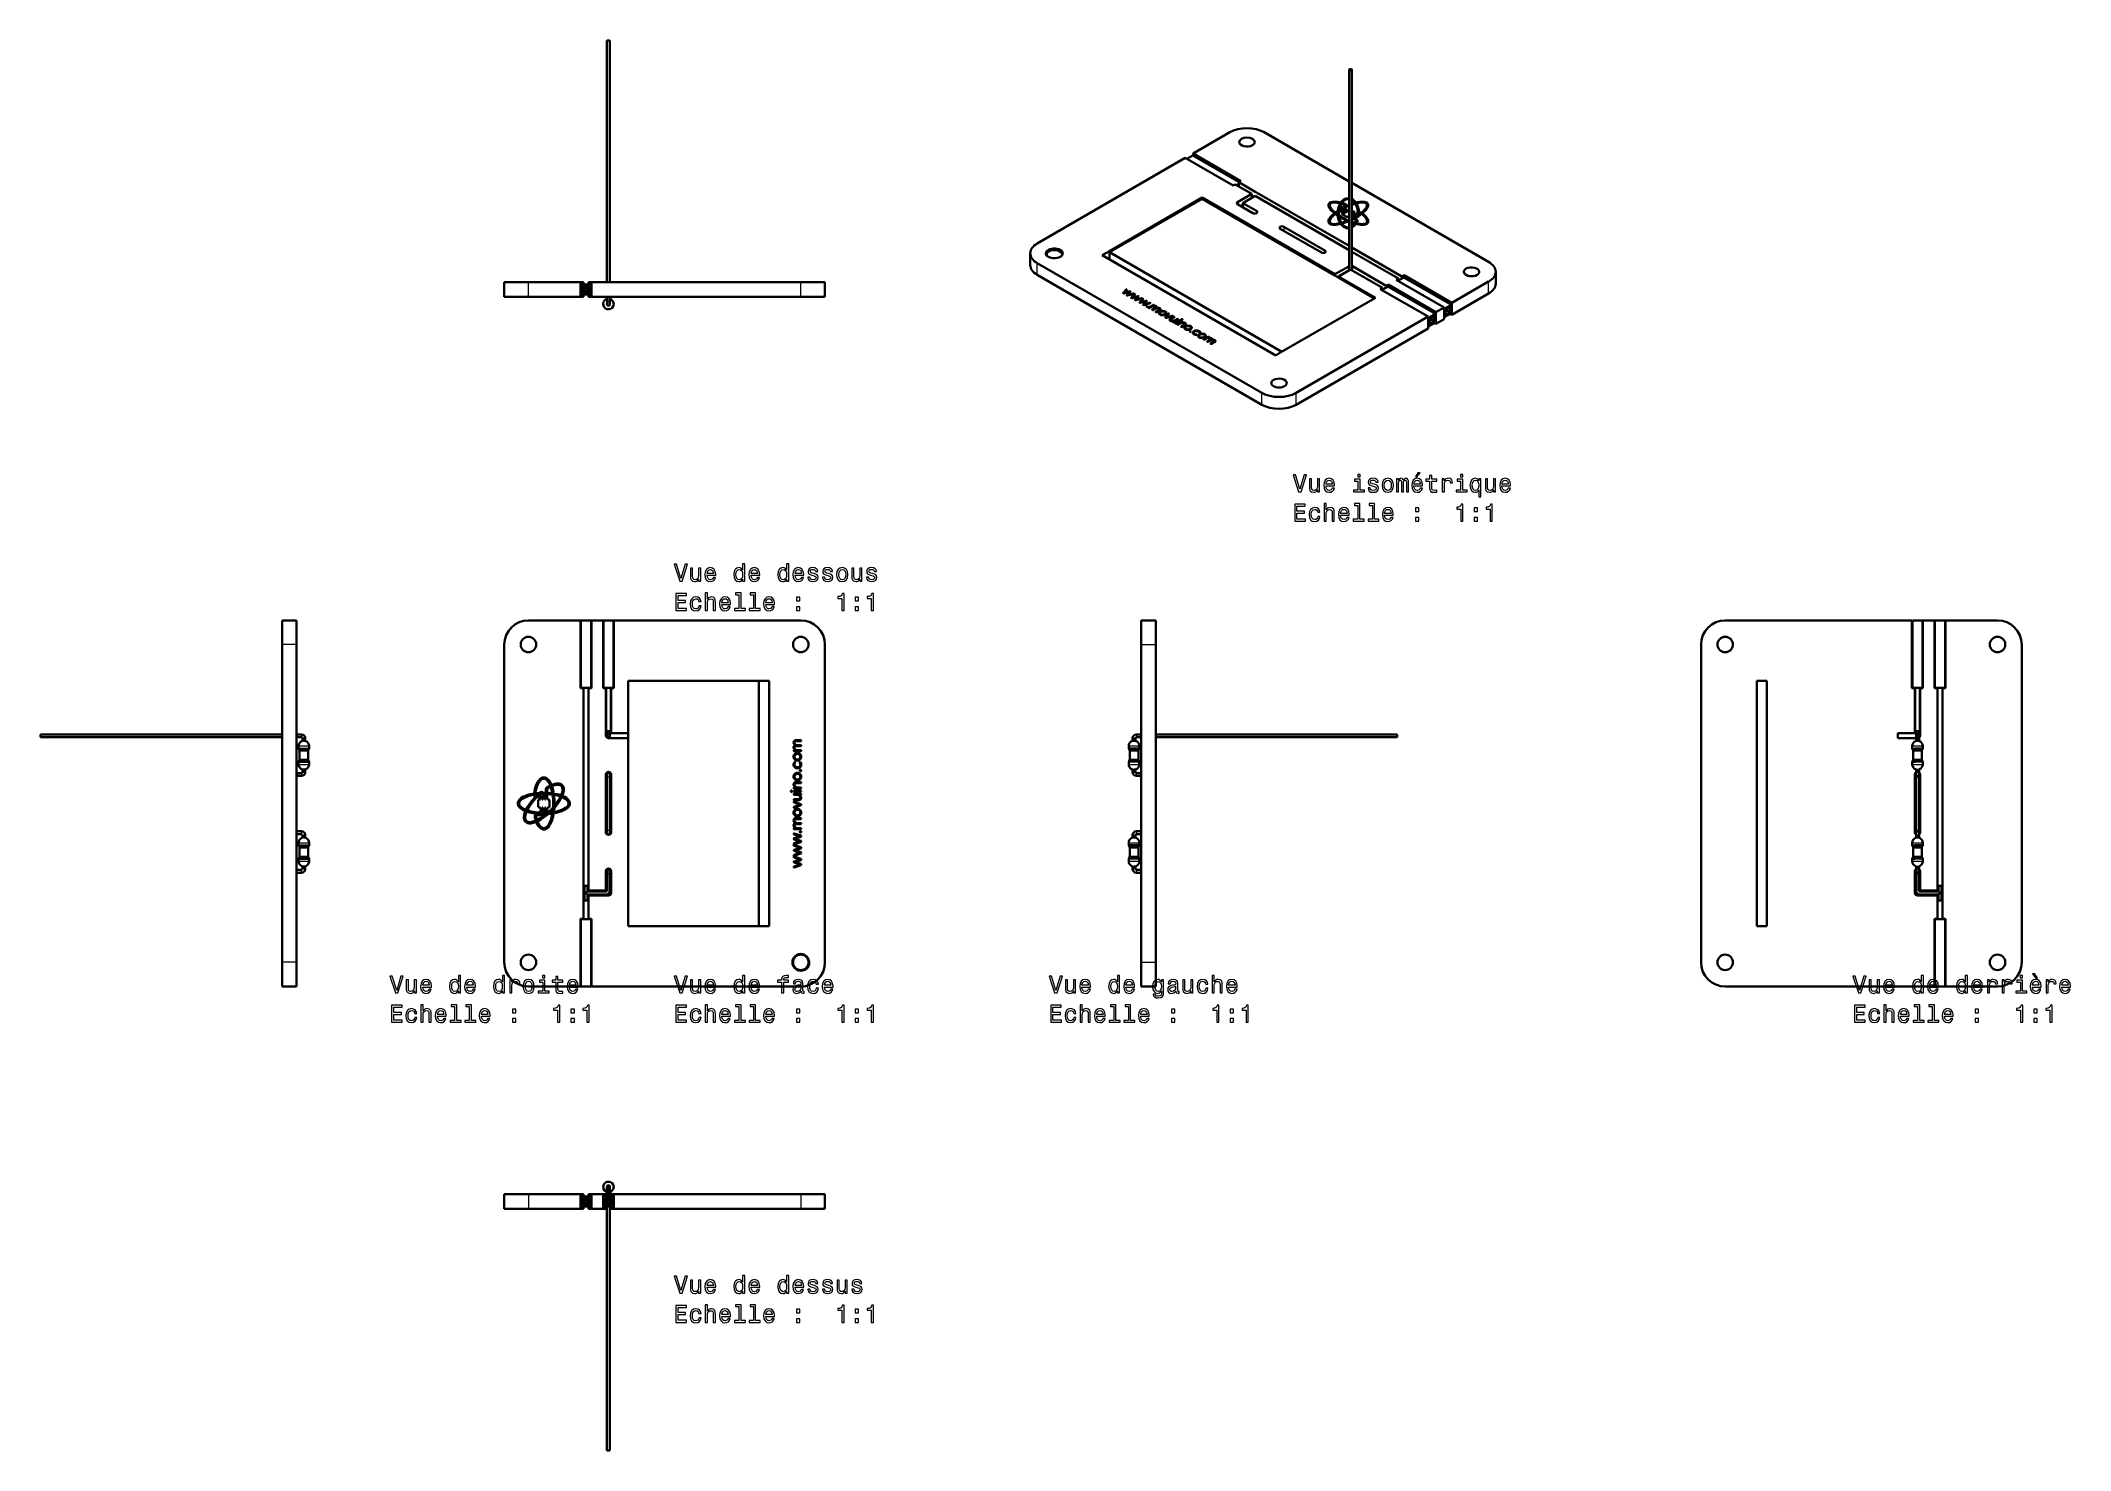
# Model space of a CAD drawing. Extents: x 465 to 886, y 287 to 578.
import ezdxf

# ---------------------------------------------------------------- set-up
doc = ezdxf.new("R2010")
doc.units = 0

msp = doc.modelspace()

# ---------------------------------------------------------------- linework, layer by layer
at = {"color": 7, "lineweight": 35}
for p, q in [((582.57, 578.35), (582.57, 528.35)), ((583.17, 578.35), (583.17, 528.35)), ((736.2, 572.29), (736.2, 530.82)), ((736.8, 572.29), (736.8, 530.84)), ((718.6, 559.4), (736.2, 549.23)), ((671.66, 536.38), (702.3, 554.07)), ((717.53, 546.64), (736.2, 535.86)), ((736.8, 548.89), (765.1, 532.55)), ((705.77, 545.87), (686.61, 534.81)), ((705.77, 545.63), (686.61, 534.56)), ((733.27, 529.99), (705.77, 545.87)), ((733.27, 529.75), (705.77, 545.63)), ((736.2, 534.99), (716.79, 546.2)), ((721.01, 513.22), (685.11, 533.94)), ((722.3, 513.96), (686.61, 534.56)), ((718.16, 505.45), (671.66, 532.3)), ((718.16, 503), (671.66, 529.85)), ((622.69, 528.35), (579.35, 528.35)), ((622.69, 525.35), (579.35, 525.35)), ((721.75, 513.64), (741.67, 525.15)), ((752.57, 521.24), (725.23, 505.45)), ((752.57, 518.79), (725.23, 503)), ((584.02, 458.38), (622.69, 458.38)), ((852.73, 458.38), (814.07, 458.38)), ((515.32, 453.38), (515.32, 387.62)), ((518.32, 453.38), (518.32, 387.62)), ((561.31, 387.62), (561.31, 453.38)), ((627.69, 453.38), (627.69, 387.62)), ((693.18, 387.62), (693.18, 453.38)), ((696.18, 387.62), (696.18, 453.38)), ((809.07, 453.38), (809.07, 387.62)), ((875.45, 387.62), (875.45, 453.38)), ((615.12, 445.88), (586.94, 445.88)), ((614.04, 445.88), (614.04, 395.12)), ((616.16, 445.88), (616.16, 395.11)), ((820.6, 445.88), (820.6, 395.11)), ((822.72, 395.11), (822.72, 445.88)), ((577.69, 402.5), (577.69, 444.38)), ((577.72, 444.43), (577.72, 403.43)), ((578.72, 444.43), (578.72, 403.43)), ((578.75, 444.38), (578.75, 402.5)), ((858.01, 444.38), (858.01, 402.5)), ((858.04, 444.43), (858.04, 403.43)), ((859.04, 444.43), (859.04, 403.43)), ((859.07, 402.5), (859.07, 444.38)), ((465.32, 434.79), (515.32, 434.79)), ((465.32, 434.19), (515.32, 434.19)), ((586.94, 434.01), (586.94, 395.12)), ((746.18, 434.79), (696.18, 434.79)), ((746.18, 434.19), (696.18, 434.19)), ((586.94, 395.12), (614.04, 395.12)), ((622.69, 382.62), (579.35, 382.62)), ((814.07, 382.62), (857.4, 382.62)), ((582.57, 286.63), (582.57, 337.08)), ((583.17, 286.63), (583.17, 337.08)), ((584.02, 339.63), (622.69, 339.63)), ((584.02, 336.63), (622.69, 336.63))]:
    msp.add_line(p, q, dxfattribs=at)
at = {"color": 7, "lineweight": 35, "ltscale": 0.015001}
for p, q in [((582.57, 578.35), (583.17, 578.35)), ((577.92, 526.55), (577.92, 527.15)), ((578.52, 527.15), (578.52, 526.55)), ((853.59, 427.19), (854.19, 427.19)), ((853.59, 413.75), (854.19, 413.75)), ((854.19, 407.35), (853.59, 407.35)), ((853.59, 407.15), (854.19, 407.15)), ((583.17, 286.63), (582.57, 286.63))]:
    msp.add_line(p, q, dxfattribs=at)
at = {"color": 7, "lineweight": 35, "ltscale": 0.219944}
msp.add_line((703.91, 555), (711.53, 559.4), dxfattribs=at)
at = {"color": 7, "lineweight": 35, "ltscale": 0.010909}
msp.add_line((703.91, 555), (703.91, 554.56), dxfattribs=at)
at = {"color": 7, "lineweight": 35, "ltscale": 0.285674}
msp.add_line((703.91, 555), (713.8, 549.28), dxfattribs=at)
at = {"color": 7, "lineweight": 35, "ltscale": 0.285676}
msp.add_line((712.2, 548.36), (702.3, 554.07), dxfattribs=at)
at = {"color": 7, "lineweight": 35, "ltscale": 0.035399}
for p, q in [((703.85, 554.6), (702.62, 553.89)), ((747.55, 529.36), (746.33, 528.65))]:
    msp.add_line(p, q, dxfattribs=at)
at = {"color": 7, "lineweight": 35, "ltscale": 0.27649}
msp.add_line((713.43, 549.07), (703.85, 554.6), dxfattribs=at)
at = {"color": 7, "lineweight": 35, "ltscale": 0.012341}
msp.add_line((712.63, 548.6), (712.2, 548.36), dxfattribs=at)
at = {"color": 7, "lineweight": 35, "ltscale": 0.098424}
for p, q in [((716.04, 546.64), (712.63, 548.6)), ((713.38, 549.04), (716.79, 547.07))]:
    msp.add_line(p, q, dxfattribs=at)
at = {"color": 7, "lineweight": 35, "ltscale": 0.014459}
msp.add_line((713.38, 548.75), (712.88, 548.46), dxfattribs=at)
at = {"color": 7, "lineweight": 35, "ltscale": 0.084677}
msp.add_line((713.1, 544.94), (716.04, 546.64), dxfattribs=at)
at = {"color": 7, "lineweight": 35, "ltscale": 0.012356}
msp.add_line((713.8, 549.28), (713.38, 549.04), dxfattribs=at)
at = {"color": 7, "lineweight": 35, "ltscale": 0.021603}
for p, q in [((713.38, 549.04), (713.38, 548.17)), ((716.04, 546.64), (716.04, 545.77)), ((716.79, 547.07), (717.53, 546.64)), ((714.23, 544.73), (714.23, 543.87)), ((734.02, 529.31), (733.27, 529.75))]:
    msp.add_line(p, q, dxfattribs=at)
at = {"color": 7, "lineweight": 35, "ltscale": 0.006123}
for p, q in [((705.77, 545.87), (705.77, 545.63)), ((732.19, 544.31), (732.19, 544.06)), ((733.02, 542.53), (733.02, 542.28)), ((734.11, 542.63), (734.11, 542.38)), ((734.33, 544.61), (734.33, 544.37)), ((734.74, 543.56), (734.74, 543.32)), ((734.96, 542.67), (734.96, 542.42)), ((735.34, 542.89), (735.34, 542.65)), ((735.43, 543.67), (735.43, 543.43)), ((735.6, 543.04), (735.6, 542.79)), ((735.98, 543.26), (735.98, 543.02)), ((737.15, 542.59), (737.15, 542.34)), ((737.79, 544.6), (737.79, 544.35)), ((739.05, 542.55), (739.05, 542.31)), ((734.19, 541.79), (734.19, 541.54)), ((734.78, 540.41), (734.78, 540.16)), ((737.68, 541.05), (737.68, 540.81)), ((739.92, 540.95), (739.92, 540.7)), ((686.61, 534.81), (686.61, 534.56)), ((733.27, 529.99), (733.27, 529.75)), ((690.05, 526.87), (690.05, 526.63)), ((690.78, 526.47), (690.78, 526.22)), ((691.74, 525.9), (691.74, 525.65)), ((692.47, 525.49), (692.47, 525.25)), ((693.43, 524.92), (693.43, 524.67)), ((694.16, 524.52), (694.16, 524.27)), ((696.22, 523.19), (696.22, 522.95)), ((696.27, 523.38), (696.27, 523.13)), ((698.2, 521.98), (698.2, 521.74)), ((698.76, 521.84), (698.76, 521.6)), ((702.26, 518.92), (702.26, 518.67)), ((704.03, 517.9), (704.03, 517.65)), ((705.16, 517.24), (705.16, 516.99)), ((706.36, 517.27), (706.36, 517.02)), ((707.67, 516.8), (707.67, 516.55)), ((708.35, 516.19), (708.35, 515.95))]:
    msp.add_line(p, q, dxfattribs=at)
at = {"color": 7, "lineweight": 35, "ltscale": 0.010617}
msp.add_line((713.1, 544.94), (713.1, 544.52), dxfattribs=at)
at = {"color": 7, "lineweight": 35, "ltscale": 0.092495}
msp.add_line((716.31, 542.66), (713.11, 544.51), dxfattribs=at)
at = {"color": 7, "lineweight": 35, "ltscale": 0.010443}
msp.add_line((714.23, 544.28), (713.87, 544.07), dxfattribs=at)
at = {"color": 7, "lineweight": 35, "ltscale": 0.073691}
msp.add_line((716.79, 546.2), (714.23, 544.73), dxfattribs=at)
at = {"color": 7, "lineweight": 35, "ltscale": 0.081694}
msp.add_line((714.23, 544.73), (717.06, 543.1), dxfattribs=at)
at = {"color": 7, "lineweight": 35, "ltscale": 0.010455}
msp.add_line((716.04, 546.19), (716.4, 545.98), dxfattribs=at)
at = {"color": 7, "lineweight": 13, "ltscale": 0.010802}
for p, q in [((717.06, 543.1), (717.06, 542.66)), ((731.2, 534.93), (731.2, 534.5))]:
    msp.add_line(p, q, dxfattribs=at)
at = {"color": 7, "lineweight": 13, "ltscale": 0.006123}
for p, q in [((732.24, 544.83), (732.24, 544.58)), ((733.59, 542.96), (733.59, 542.72)), ((734.63, 543.79), (734.63, 543.55)), ((735.39, 544.56), (735.39, 544.32)), ((735.43, 543.14), (735.43, 542.89)), ((735.47, 544.05), (735.47, 543.8)), ((735.82, 543.36), (735.82, 543.11)), ((736.1, 543.33), (736.1, 543.09)), ((739.86, 544.83), (739.86, 544.58)), ((737.67, 541), (737.67, 540.76)), ((737.78, 541.3), (737.78, 541.05)), ((690.63, 526.25), (690.63, 526)), ((692.32, 525.27), (692.32, 525.03)), ((694.02, 524.3), (694.02, 524.05)), ((708.4, 516.38), (708.4, 516.13))]:
    msp.add_line(p, q, dxfattribs=at)
at = {"color": 7, "lineweight": 35, "ltscale": 0.001982}
msp.add_line((732.31, 544.62), (732.24, 544.58), dxfattribs=at)
at = {"color": 7, "lineweight": 35, "ltscale": 0.005501}
msp.add_line((733.19, 542.39), (733.02, 542.53), dxfattribs=at)
at = {"color": 7, "lineweight": 35, "ltscale": 0.000867635}
msp.add_line((733.05, 542.26), (733.02, 542.28), dxfattribs=at)
at = {"color": 7, "lineweight": 35, "ltscale": 0.005772}
msp.add_line((733.59, 542.96), (733.4, 542.83), dxfattribs=at)
at = {"color": 7, "lineweight": 35, "ltscale": 0.00538}
msp.add_line((733.4, 542.83), (733.57, 542.69), dxfattribs=at)
at = {"color": 7, "lineweight": 35, "ltscale": 0.000859938}
msp.add_line((733.59, 542.72), (733.56, 542.7), dxfattribs=at)
at = {"color": 7, "lineweight": 35, "ltscale": 0.00424}
msp.add_line((733.57, 542.69), (733.71, 542.79), dxfattribs=at)
at = {"color": 7, "lineweight": 35, "ltscale": 0.003417}
msp.add_line((733.83, 542.63), (733.84, 542.49), dxfattribs=at)
at = {"color": 7, "lineweight": 35, "ltscale": 0.002106}
msp.add_line((734.11, 542.3), (734.11, 542.38), dxfattribs=at)
at = {"color": 7, "lineweight": 35, "ltscale": 0.003983}
msp.add_line((734.27, 543.14), (734.25, 542.98), dxfattribs=at)
at = {"color": 7, "lineweight": 35, "ltscale": 0.00397}
msp.add_line((734.27, 543.14), (734.27, 542.98), dxfattribs=at)
at = {"color": 7, "lineweight": 35, "ltscale": 0.00375}
msp.add_line((734.48, 544.33), (734.33, 544.37), dxfattribs=at)
at = {"color": 7, "lineweight": 35, "ltscale": 0.006558}
for p, q in [((734.52, 544.9), (734.78, 544.83)), ((737.33, 544.84), (737.58, 544.9))]:
    msp.add_line(p, q, dxfattribs=at)
at = {"color": 7, "lineweight": 35, "ltscale": 0.019004}
msp.add_line((735.3, 544.17), (734.63, 543.79), dxfattribs=at)
at = {"color": 7, "lineweight": 35, "ltscale": 0.003639}
msp.add_line((734.76, 543.62), (734.63, 543.55), dxfattribs=at)
at = {"color": 7, "lineweight": 35, "ltscale": 0.011932}
for p, q in [((734.63, 543.34), (735.05, 543.1)), ((735.24, 543.21), (734.83, 543.45))]:
    msp.add_line(p, q, dxfattribs=at)
at = {"color": 7, "lineweight": 35, "ltscale": 0.000639904}
for p, q in [((734.64, 542.89), (734.66, 542.87)), ((734.85, 542.99), (734.83, 543))]:
    msp.add_line(p, q, dxfattribs=at)
at = {"color": 7, "lineweight": 35, "ltscale": 0.003341}
for p, q in [((734.69, 542.9), (734.81, 542.97)), ((735.08, 543.12), (735.2, 543.19))]:
    msp.add_line(p, q, dxfattribs=at)
at = {"color": 7, "lineweight": 35, "ltscale": 0.00167}
for p, q in [((734.84, 542.88), (734.79, 542.85)), ((735.67, 543.36), (735.62, 543.33)), ((736.82, 542.12), (736.88, 542.15)), ((736.88, 542.15), (736.94, 542.19))]:
    msp.add_line(p, q, dxfattribs=at)
at = {"color": 7, "lineweight": 13, "ltscale": 0.002045}
for p, q in [((734.79, 542.85), (734.79, 542.77)), ((735.56, 543.29), (735.56, 543.21))]:
    msp.add_line(p, q, dxfattribs=at)
at = {"color": 7, "lineweight": 35, "ltscale": 0.003296}
for p, q in [((734.79, 542.77), (734.9, 542.7)), ((735.54, 543.07), (735.43, 543.14)), ((735.54, 542.83), (735.43, 542.89)), ((735.93, 543.29), (735.82, 543.36))]:
    msp.add_line(p, q, dxfattribs=at)
at = {"color": 7, "lineweight": 35, "ltscale": 0.006676}
msp.add_line((734.83, 543.68), (735.06, 543.81), dxfattribs=at)
at = {"color": 7, "lineweight": 35, "ltscale": 0.005612}
for p, q in [((734.83, 543.45), (734.83, 543.22)), ((737.42, 541.51), (737.42, 541.28))]:
    msp.add_line(p, q, dxfattribs=at)
at = {"color": 7, "lineweight": 13, "ltscale": 0.000532532}
msp.add_line((734.83, 543), (734.83, 542.98), dxfattribs=at)
at = {"color": 7, "lineweight": 35, "ltscale": 0.001671}
for p, q in [((734.9, 542.91), (734.84, 542.88)), ((735.23, 543.1), (735.17, 543.07)), ((735.29, 543.14), (735.23, 543.1)), ((735.62, 543.33), (735.56, 543.29))]:
    msp.add_line(p, q, dxfattribs=at)
at = {"color": 7, "lineweight": 35, "ltscale": 0.003471}
for p, q in [((734.96, 542.67), (734.84, 542.6)), ((736, 541.92), (736.12, 541.99))]:
    msp.add_line(p, q, dxfattribs=at)
at = {"color": 7, "lineweight": 13, "ltscale": 0.005902}
msp.add_line((734.84, 542.6), (734.84, 542.36), dxfattribs=at)
at = {"color": 7, "lineweight": 35, "ltscale": 0.003249}
msp.add_line((734.96, 542.42), (734.84, 542.36), dxfattribs=at)
at = {"color": 7, "lineweight": 35, "ltscale": 0.021892}
msp.add_line((734.84, 542.36), (735.59, 541.92), dxfattribs=at)
at = {"color": 7, "lineweight": 13, "ltscale": 0.005386}
msp.add_line((734.9, 542.91), (734.9, 542.7), dxfattribs=at)
at = {"color": 7, "lineweight": 35, "ltscale": 0.001595}
for p, q in [((734.9, 542.7), (734.96, 542.67)), ((735.21, 542.57), (735.16, 542.6)), ((735.29, 542.92), (735.34, 542.89)), ((735.6, 543.04), (735.54, 543.07)), ((735.6, 542.79), (735.54, 542.83)), ((735.67, 543.15), (735.73, 543.11)), ((735.98, 543.26), (735.93, 543.29)), ((736.89, 542.44), (736.95, 542.41))]:
    msp.add_line(p, q, dxfattribs=at)
at = {"color": 7, "lineweight": 35, "ltscale": 0.003298}
for p, q in [((735.16, 542.85), (735.04, 542.91)), ((735.16, 542.6), (735.04, 542.67)), ((735.17, 542.99), (735.29, 542.92)), ((736.94, 542.27), (736.82, 542.33)), ((737.32, 542.49), (737.21, 542.56))]:
    msp.add_line(p, q, dxfattribs=at)
at = {"color": 7, "lineweight": 13, "ltscale": 0.006125}
for p, q in [((735.04, 542.91), (735.04, 542.67)), ((697, 522.96), (697, 522.71))]:
    msp.add_line(p, q, dxfattribs=at)
at = {"color": 7, "lineweight": 35, "ltscale": 0.000610969}
msp.add_line((735.16, 543.7), (735.16, 543.67), dxfattribs=at)
at = {"color": 7, "lineweight": 13, "ltscale": 0.001218}
msp.add_line((735.16, 543.7), (735.16, 543.65), dxfattribs=at)
at = {"color": 7, "lineweight": 35, "ltscale": 0.001594}
for p, q in [((735.21, 542.82), (735.16, 542.85)), ((735.98, 543.02), (735.93, 543.05))]:
    msp.add_line(p, q, dxfattribs=at)
at = {"color": 7, "lineweight": 13, "ltscale": 0.002043}
msp.add_line((735.17, 543.07), (735.17, 542.99), dxfattribs=at)
at = {"color": 7, "lineweight": 35, "ltscale": 0.003712}
for p, q in [((735.34, 542.89), (735.21, 542.82)), ((735.73, 542.87), (735.6, 542.79))]:
    msp.add_line(p, q, dxfattribs=at)
at = {"color": 7, "lineweight": 35, "ltscale": 0.006125}
for p, q in [((735.21, 542.82), (735.21, 542.57)), ((735.73, 543.11), (735.73, 542.87)), ((739.91, 544.31), (739.91, 544.06)), ((732.19, 540.95), (732.19, 540.7)), ((737.32, 540.4), (737.32, 540.16)), ((734.02, 529.56), (734.02, 529.32)), ((696.95, 522.77), (696.95, 522.53)), ((697, 521.95), (697, 521.71)), ((702.21, 519.73), (702.21, 519.48)), ((702.26, 519.92), (702.26, 519.68)), ((703.46, 518.94), (703.46, 518.7)), ((707.62, 516.61), (707.62, 516.37))]:
    msp.add_line(p, q, dxfattribs=at)
at = {"color": 7, "lineweight": 35, "ltscale": 0.003713}
for p, q in [((735.34, 542.65), (735.21, 542.57)), ((735.73, 543.11), (735.6, 543.04))]:
    msp.add_line(p, q, dxfattribs=at)
at = {"color": 7, "lineweight": 13, "ltscale": 0.005385}
for p, q in [((735.29, 543.14), (735.29, 542.92)), ((735.67, 543.36), (735.67, 543.14))]:
    msp.add_line(p, q, dxfattribs=at)
at = {"color": 7, "lineweight": 13, "ltscale": 0.002762}
for p, q in [((735.3, 544.17), (735.3, 544.06)), ((691.42, 525.19), (691.42, 525.08))]:
    msp.add_line(p, q, dxfattribs=at)
at = {"color": 7, "lineweight": 35, "ltscale": 0.000325713}
msp.add_line((735.39, 544.32), (735.37, 544.32), dxfattribs=at)
at = {"color": 7, "lineweight": 35, "ltscale": 0.000507882}
msp.add_line((735.38, 544.31), (735.38, 544.29), dxfattribs=at)
at = {"color": 7, "lineweight": 35, "ltscale": 0.004532}
msp.add_line((735.38, 544.29), (735.38, 544.1), dxfattribs=at)
at = {"color": 7, "lineweight": 35, "ltscale": 0.007152}
msp.add_line((735.38, 544.11), (735.64, 544.22), dxfattribs=at)
at = {"color": 7, "lineweight": 35, "ltscale": 0.000712394}
msp.add_line((735.4, 543.33), (735.43, 543.32), dxfattribs=at)
at = {"color": 7, "lineweight": 35, "ltscale": 0.000418492}
msp.add_line((735.43, 543.67), (735.43, 543.69), dxfattribs=at)
at = {"color": 7, "lineweight": 35, "ltscale": 0.000567932}
msp.add_line((735.49, 543.81), (735.47, 543.8), dxfattribs=at)
at = {"color": 7, "lineweight": 35, "ltscale": 0.003342}
for p, q in [((735.47, 543.35), (735.58, 543.41)), ((737.03, 542.13), (736.91, 542.07))]:
    msp.add_line(p, q, dxfattribs=at)
at = {"color": 7, "lineweight": 35, "ltscale": 0.003297}
for p, q in [((735.56, 543.21), (735.67, 543.15)), ((735.93, 543.05), (735.82, 543.11))]:
    msp.add_line(p, q, dxfattribs=at)
at = {"color": 7, "lineweight": 35, "ltscale": 0.00101}
msp.add_line((735.58, 543.41), (735.62, 543.43), dxfattribs=at)
at = {"color": 7, "lineweight": 35, "ltscale": 0.000604319}
msp.add_line((735.62, 543.43), (735.6, 543.44), dxfattribs=at)
at = {"color": 7, "lineweight": 13, "ltscale": 0.000523376}
msp.add_line((735.6, 543.44), (735.6, 543.42), dxfattribs=at)
at = {"color": 7, "lineweight": 35, "ltscale": 0.000949554}
msp.add_line((735.65, 544.29), (735.65, 544.32), dxfattribs=at)
at = {"color": 7, "lineweight": 13, "ltscale": 0.0019}
msp.add_line((735.65, 544.32), (735.65, 544.25), dxfattribs=at)
at = {"color": 7, "lineweight": 35, "ltscale": 0.003469}
for p, q in [((736.1, 543.33), (735.98, 543.26)), ((736.1, 543.09), (735.98, 543.02)), ((737.15, 542.59), (737.27, 542.66))]:
    msp.add_line(p, q, dxfattribs=at)
at = {"color": 7, "lineweight": 13, "ltscale": 0.003967}
msp.add_line((736.05, 545.74), (736.05, 545.58), dxfattribs=at)
at = {"color": 7, "lineweight": 35, "ltscale": 0.013608}
msp.add_line((737.27, 542.89), (736.8, 543.17), dxfattribs=at)
at = {"color": 7, "lineweight": 35, "ltscale": 0.013387}
msp.add_line((737.26, 542.65), (736.8, 542.92), dxfattribs=at)
at = {"color": 7, "lineweight": 35, "ltscale": 0.00271}
msp.add_line((736.8, 542.39), (736.89, 542.44), dxfattribs=at)
at = {"color": 7, "lineweight": 35, "ltscale": 0.000594102}
msp.add_line((736.82, 542.33), (736.8, 542.34), dxfattribs=at)
at = {"color": 7, "lineweight": 35, "ltscale": 0.000521042}
msp.add_line((736.8, 542.11), (736.82, 542.12), dxfattribs=at)
at = {"color": 7, "lineweight": 13, "ltscale": 0.002042}
for p, q in [((736.94, 542.27), (736.94, 542.19)), ((737.32, 542.49), (737.32, 542.41))]:
    msp.add_line(p, q, dxfattribs=at)
at = {"color": 7, "lineweight": 35, "ltscale": 0.0033}
for p, q in [((736.95, 542.41), (737.06, 542.34)), ((690.71, 431.61), (690.65, 431.72)), ((690.71, 429.38), (690.65, 429.26)), ((692.65, 431.61), (692.71, 431.72)), ((692.65, 429.38), (692.71, 429.26)), ((852.92, 431.61), (852.86, 431.72)), ((852.92, 429.38), (852.86, 429.26)), ((854.86, 431.61), (854.92, 431.72)), ((854.86, 429.38), (854.92, 429.26))]:
    msp.add_line(p, q, dxfattribs=at)
at = {"color": 7, "lineweight": 13, "ltscale": 0.004474}
msp.add_line((737.03, 542.13), (737.03, 541.95), dxfattribs=at)
at = {"color": 7, "lineweight": 35, "ltscale": 0.009782}
for p, q in [((737.4, 541.96), (737.06, 542.16)), ((736.87, 542.05), (737.21, 541.85))]:
    msp.add_line(p, q, dxfattribs=at)
at = {"color": 7, "lineweight": 35, "ltscale": 0.005611}
msp.add_line((737.06, 542.16), (737.06, 541.93), dxfattribs=at)
at = {"color": 7, "lineweight": 35, "ltscale": 0.001596}
for p, q in [((737.21, 542.56), (737.15, 542.59)), ((736.12, 541.99), (736.18, 541.96))]:
    msp.add_line(p, q, dxfattribs=at)
at = {"color": 7, "lineweight": 35, "ltscale": 0.000676809}
msp.add_line((737.18, 542.33), (737.15, 542.34), dxfattribs=at)
at = {"color": 7, "lineweight": 35, "ltscale": 0.001672}
msp.add_line((737.21, 542.34), (737.26, 542.37), dxfattribs=at)
at = {"color": 7, "lineweight": 35, "ltscale": 0.001669}
msp.add_line((737.26, 542.37), (737.32, 542.41), dxfattribs=at)
at = {"color": 7, "lineweight": 13, "ltscale": 0.005904}
msp.add_line((737.27, 542.89), (737.27, 542.66), dxfattribs=at)
at = {"color": 7, "lineweight": 35, "ltscale": 0.002579}
msp.add_line((737.41, 542.36), (737.32, 542.3), dxfattribs=at)
at = {"color": 7, "lineweight": 13, "ltscale": 0.001442}
msp.add_line((737.41, 542.36), (737.41, 542.3), dxfattribs=at)
at = {"color": 7, "lineweight": 35, "ltscale": 0.000226021}
msp.add_line((737.48, 542.46), (737.48, 542.45), dxfattribs=at)
at = {"color": 7, "lineweight": 35, "ltscale": 0.003775}
msp.add_line((737.48, 542.45), (737.48, 542.3), dxfattribs=at)
at = {"color": 7, "lineweight": 35, "ltscale": 0.00665}
msp.add_line((737.79, 544.6), (737.53, 544.53), dxfattribs=at)
at = {"color": 7, "lineweight": 35, "ltscale": 0.011486}
msp.add_line((738.03, 542.73), (737.63, 542.5), dxfattribs=at)
at = {"color": 7, "lineweight": 13, "ltscale": 0.004628}
msp.add_line((737.63, 542.5), (737.63, 542.32), dxfattribs=at)
at = {"color": 7, "lineweight": 35, "ltscale": 0.003779}
msp.add_line((737.79, 544.35), (737.64, 544.31), dxfattribs=at)
at = {"color": 7, "lineweight": 35, "ltscale": 0.011488}
msp.add_line((737.83, 542.39), (738.23, 542.62), dxfattribs=at)
at = {"color": 7, "lineweight": 35, "ltscale": 0.008093}
msp.add_line((738.27, 542.54), (737.99, 542.38), dxfattribs=at)
at = {"color": 7, "lineweight": 35, "ltscale": 0.002253}
msp.add_line((737.99, 542.38), (737.99, 542.29), dxfattribs=at)
at = {"color": 7, "lineweight": 35, "ltscale": 0.002139}
msp.add_line((737.99, 542.38), (737.99, 542.29), dxfattribs=at)
at = {"color": 7, "lineweight": 13, "ltscale": 0.005612}
msp.add_line((738.03, 542.73), (738.03, 542.51), dxfattribs=at)
at = {"color": 7, "lineweight": 35, "ltscale": 0.001333}
msp.add_line((738.27, 542.49), (738.27, 542.54), dxfattribs=at)
at = {"color": 7, "lineweight": 35, "ltscale": 0.001404}
msp.add_line((738.45, 542.67), (738.5, 542.66), dxfattribs=at)
at = {"color": 7, "lineweight": 13, "ltscale": 0.003995}
msp.add_line((738.47, 542.83), (738.47, 542.67), dxfattribs=at)
at = {"color": 7, "lineweight": 35, "ltscale": 0.005314}
msp.add_line((738.5, 542.66), (738.67, 542.79), dxfattribs=at)
at = {"color": 7, "lineweight": 35, "ltscale": 0.005465}
msp.add_line((739.05, 542.55), (738.88, 542.42), dxfattribs=at)
at = {"color": 7, "lineweight": 35, "ltscale": 0.000784605}
msp.add_line((739.05, 542.31), (739.03, 542.29), dxfattribs=at)
at = {"color": 7, "lineweight": 35, "ltscale": 0.000106287}
msp.add_line((739.05, 542.55), (739.05, 542.56), dxfattribs=at)
at = {"color": 7, "lineweight": 35, "ltscale": 0.000122499}
for p, q in [((739.05, 542.56), (739.05, 542.55)), ((739.05, 542.31), (739.05, 542.31))]:
    msp.add_line(p, q, dxfattribs=at)
at = {"color": 7, "lineweight": 35, "ltscale": 0.001986}
msp.add_line((739.86, 544.58), (739.79, 544.62), dxfattribs=at)
at = {"color": 7, "lineweight": 35, "ltscale": 0.244947}
for p, q in [((730.46, 534.5), (721.97, 539.4)), ((722.72, 539.83), (731.2, 534.93))]:
    msp.add_line(p, q, dxfattribs=at)
at = {"color": 7, "lineweight": 13, "ltscale": 0.021603}
for p, q in [((722.72, 539.83), (722.72, 538.97)), ((736.13, 531.64), (736.13, 530.78)), ((736.89, 531.65), (736.89, 530.78))]:
    msp.add_line(p, q, dxfattribs=at)
at = {"color": 7, "lineweight": 13, "ltscale": 0.004982}
for p, q in [((732.44, 540.54), (732.44, 540.34)), ((739.67, 540.54), (739.67, 540.34))]:
    msp.add_line(p, q, dxfattribs=at)
at = {"color": 7, "lineweight": 35, "ltscale": 0.007605}
msp.add_line((734.19, 541.54), (733.93, 541.7), dxfattribs=at)
at = {"color": 7, "lineweight": 35, "ltscale": 0.006511}
msp.add_line((734.33, 540.65), (734.58, 540.71), dxfattribs=at)
at = {"color": 7, "lineweight": 35, "ltscale": 0.006468}
msp.add_line((734.78, 540.41), (734.53, 540.34), dxfattribs=at)
at = {"color": 7, "lineweight": 35, "ltscale": 0.002087}
msp.add_line((734.78, 540.16), (734.7, 540.14), dxfattribs=at)
at = {"color": 7, "lineweight": 35, "ltscale": 0.006407}
msp.add_line((735.71, 541.1), (735.95, 541.19), dxfattribs=at)
at = {"color": 7, "lineweight": 35, "ltscale": 0.000656933}
msp.add_line((736.18, 541.96), (736.2, 541.95), dxfattribs=at)
at = {"color": 7, "lineweight": 35, "ltscale": 0.00703}
msp.add_line((737.04, 541.72), (736.8, 541.86), dxfattribs=at)
at = {"color": 7, "lineweight": 35, "ltscale": 0.00117}
msp.add_line((736.8, 541.64), (736.84, 541.62), dxfattribs=at)
at = {"color": 7, "lineweight": 35, "ltscale": 0.00574}
msp.add_line((736.84, 541.62), (737.04, 541.72), dxfattribs=at)
at = {"color": 7, "lineweight": 13, "ltscale": 0.001132}
msp.add_line((736.91, 542.07), (736.91, 542.02), dxfattribs=at)
at = {"color": 7, "lineweight": 35, "ltscale": 0.001015}
for p, q in [((737.21, 541.85), (737.24, 541.83)), ((737.44, 541.94), (737.4, 541.96))]:
    msp.add_line(p, q, dxfattribs=at)
at = {"color": 7, "lineweight": 35, "ltscale": 0.005689}
msp.add_line((737.42, 541.51), (737.22, 541.4), dxfattribs=at)
at = {"color": 7, "lineweight": 35, "ltscale": 0.01061}
msp.add_line((737.22, 541.4), (737.58, 541.19), dxfattribs=at)
at = {"color": 7, "lineweight": 35, "ltscale": 0.005613}
msp.add_line((737.24, 541.83), (737.44, 541.94), dxfattribs=at)
at = {"color": 7, "lineweight": 35, "ltscale": 0.00646}
msp.add_line((737.57, 540.34), (737.32, 540.4), dxfattribs=at)
at = {"color": 7, "lineweight": 35, "ltscale": 0.002047}
msp.add_line((737.4, 540.14), (737.32, 540.16), dxfattribs=at)
at = {"color": 7, "lineweight": 13, "ltscale": 0.000994873}
msp.add_line((737.4, 541.96), (737.4, 541.92), dxfattribs=at)
at = {"color": 7, "lineweight": 35, "ltscale": 0.010458}
msp.add_line((737.78, 541.3), (737.42, 541.51), dxfattribs=at)
at = {"color": 7, "lineweight": 35, "ltscale": 0.006506}
msp.add_line((737.52, 540.71), (737.77, 540.64), dxfattribs=at)
at = {"color": 7, "lineweight": 35, "ltscale": 0.002157}
msp.add_line((737.67, 540.76), (737.64, 540.68), dxfattribs=at)
at = {"color": 7, "lineweight": 35, "ltscale": 0.003545}
msp.add_line((737.78, 541.05), (737.66, 541.12), dxfattribs=at)
at = {"color": 7, "lineweight": 35, "ltscale": 0.061238}
for p, q in [((670.2, 534.34), (670.2, 531.89)), ((752.57, 521.24), (752.57, 518.79)), ((754.18, 522.16), (754.18, 519.71))]:
    msp.add_line(p, q, dxfattribs=at)
at = {"color": 7, "lineweight": 35, "ltscale": 0.043305}
msp.add_line((685.11, 533.94), (686.61, 534.81), dxfattribs=at)
at = {"color": 7, "lineweight": 35, "ltscale": 0.043304}
msp.add_line((686.61, 534.81), (686.61, 533.08), dxfattribs=at)
at = {"color": 7, "lineweight": 35, "ltscale": 0.000139491}
msp.add_line((686.61, 534.81), (686.61, 534.81), dxfattribs=at)
at = {"color": 7, "lineweight": 35, "ltscale": 0.298765}
msp.add_line((736.8, 535.51), (747.15, 529.54), dxfattribs=at)
at = {"color": 7, "lineweight": 35, "ltscale": 0.277163}
msp.add_line((746.4, 529.1), (736.8, 534.65), dxfattribs=at)
at = {"color": 7, "lineweight": 13, "ltscale": 0.061237}
for p, q in [((671.66, 529.85), (671.66, 532.3)), ((718.16, 503), (718.16, 505.45)), ((725.23, 503), (725.23, 505.45))]:
    msp.add_line(p, q, dxfattribs=at)
at = {"color": 7, "lineweight": 35, "ltscale": 0.082469}
msp.add_line((733.27, 529.99), (736.13, 531.64), dxfattribs=at)
at = {"color": 7, "lineweight": 35, "ltscale": 8.19583e-05}
msp.add_line((733.27, 529.75), (733.27, 529.75), dxfattribs=at)
at = {"color": 7, "lineweight": 35, "ltscale": 0.071961}
msp.add_line((736.52, 531), (734.02, 529.56), dxfattribs=at)
at = {"color": 7, "lineweight": 35, "ltscale": 0.220766}
msp.add_line((741.67, 525.15), (734.02, 529.56), dxfattribs=at)
at = {"color": 7, "lineweight": 35, "ltscale": 0.000251525}
msp.add_line((736.13, 531.64), (736.14, 531.65), dxfattribs=at)
at = {"color": 7, "lineweight": 13, "ltscale": 0.021631}
msp.add_line((736.14, 531.65), (736.14, 530.78), dxfattribs=at)
at = {"color": 7, "lineweight": 35, "ltscale": 0.190095}
msp.add_line((743.1, 527.2), (736.52, 531), dxfattribs=at)
at = {"color": 7, "lineweight": 35, "ltscale": 0.200897}
msp.add_line((736.89, 531.65), (743.85, 527.63), dxfattribs=at)
at = {"color": 7, "lineweight": 35, "ltscale": 0.012355}
msp.add_line((747.15, 529.54), (747.58, 529.78), dxfattribs=at)
at = {"color": 7, "lineweight": 35, "ltscale": 0.010211}
for p, q in [((747.15, 529.54), (747.15, 529.13)), ((743.1, 527.2), (743.1, 526.79)), ((743.85, 527.63), (743.85, 527.22)), ((746.4, 529.1), (746.4, 528.7))]:
    msp.add_line(p, q, dxfattribs=at)
at = {"color": 7, "lineweight": 35, "ltscale": 0.010902}
for p, q in [((747.58, 529.78), (747.58, 529.35)), ((744.28, 527.88), (744.28, 527.44))]:
    msp.add_line(p, q, dxfattribs=at)
at = {"color": 7, "lineweight": 35, "ltscale": 0.285779}
msp.add_line((747.58, 529.78), (757.48, 524.07), dxfattribs=at)
at = {"color": 7, "lineweight": 35, "ltscale": 0.061237}
for p, q in [((766.56, 530.51), (766.56, 528.06)), ((755.87, 523.14), (755.87, 520.69)), ((757.48, 524.07), (757.48, 521.62))]:
    msp.add_line(p, q, dxfattribs=at)
at = {"color": 7, "lineweight": 35, "ltscale": 0.075}
for p, q in [((561.31, 525.35), (561.31, 528.35)), ((577.09, 528.35), (577.09, 525.35)), ((577.09, 528.35), (577.09, 525.35)), ((579.35, 528.35), (579.35, 525.35)), ((627.69, 525.35), (627.69, 528.35)), ((518.32, 458.38), (515.32, 458.38)), ((693.18, 458.38), (696.18, 458.38)), ((518.32, 382.62), (515.32, 382.62)), ((693.18, 382.62), (696.18, 382.62)), ((561.31, 339.63), (561.31, 336.63)), ((577.09, 336.63), (577.09, 339.63)), ((579.35, 336.63), (579.35, 339.63)), ((581.75, 336.63), (581.75, 339.63)), ((584.02, 336.63), (584.02, 339.63)), ((627.69, 339.63), (627.69, 336.63))]:
    msp.add_line(p, q, dxfattribs=at)
at = {"color": 7, "lineweight": 35, "ltscale": 0.125}
for p, q in [((561.31, 528.35), (566.31, 528.35)), ((561.31, 525.35), (566.31, 525.35)), ((622.69, 528.35), (627.69, 528.35)), ((622.69, 525.35), (627.69, 525.35)), ((515.32, 453.38), (515.32, 458.38)), ((518.32, 453.38), (518.32, 458.38)), ((693.18, 458.38), (693.18, 453.38)), ((696.18, 458.38), (696.18, 453.38)), ((515.32, 382.62), (515.32, 387.62)), ((518.32, 382.62), (518.32, 387.62)), ((693.18, 387.62), (693.18, 382.62)), ((696.18, 387.62), (696.18, 382.62)), ((566.31, 339.63), (561.31, 339.63)), ((566.31, 336.63), (561.31, 336.63)), ((627.69, 339.63), (622.69, 339.63)), ((627.69, 336.63), (622.69, 336.63))]:
    msp.add_line(p, q, dxfattribs=at)
at = {"color": 7, "lineweight": 13, "ltscale": 0.075}
for p, q in [((566.31, 525.35), (566.31, 528.35)), ((622.69, 525.35), (622.69, 528.35)), ((518.32, 453.38), (515.32, 453.38)), ((693.18, 453.38), (696.18, 453.38)), ((518.32, 387.62), (515.32, 387.62)), ((693.18, 387.62), (696.18, 387.62)), ((566.31, 339.63), (566.31, 336.63)), ((622.69, 339.63), (622.69, 336.63))]:
    msp.add_line(p, q, dxfattribs=at)
at = {"color": 7, "lineweight": 35, "ltscale": 0.269376}
for p, q in [((577.09, 528.35), (566.31, 528.35)), ((577.09, 525.35), (566.31, 525.35)), ((577.09, 382.62), (566.31, 382.62)), ((859.67, 382.62), (870.45, 382.62))]:
    msp.add_line(p, q, dxfattribs=at)
at = {"color": 7, "lineweight": 35, "ltscale": 0.015132}
for p, q in [((577.09, 528.35), (577.69, 528.35)), ((577.09, 525.35), (577.69, 525.35)), ((577.69, 444.38), (577.09, 444.38)), ((859.07, 444.38), (859.67, 444.38)), ((577.09, 396.62), (577.69, 396.62)), ((859.67, 396.62), (859.07, 396.62)), ((577.69, 339.63), (577.09, 339.63)), ((577.69, 336.63), (577.09, 336.63))]:
    msp.add_line(p, q, dxfattribs=at)
at = {"color": 7, "lineweight": 35, "ltscale": 0.052499}
for p, q in [((577.17, 527.9), (579.27, 527.9)), ((579.27, 525.8), (577.17, 525.8)), ((577.17, 458.33), (579.27, 458.33)), ((583.94, 458.33), (581.84, 458.33)), ((854.92, 458.33), (852.82, 458.33)), ((857.49, 458.33), (859.59, 458.33)), ((577.17, 444.43), (579.27, 444.43)), ((583.94, 444.43), (581.84, 444.43)), ((854.92, 444.43), (852.82, 444.43)), ((857.49, 444.43), (859.59, 444.43)), ((577.17, 396.52), (579.27, 396.52)), ((857.49, 396.52), (859.59, 396.52)), ((577.17, 382.62), (579.27, 382.62)), ((857.49, 382.62), (859.59, 382.62)), ((579.27, 339.18), (577.17, 339.18)), ((577.17, 337.08), (579.27, 337.08)), ((581.84, 339.18), (583.94, 339.18)), ((583.94, 337.08), (581.84, 337.08))]:
    msp.add_line(p, q, dxfattribs=at)
at = {"color": 7, "lineweight": 35, "ltscale": 0.052501}
for p, q in [((577.17, 527.9), (577.17, 525.8)), ((579.27, 525.8), (579.27, 527.9))]:
    msp.add_line(p, q, dxfattribs=at)
at = {"color": 7, "lineweight": 35, "ltscale": 0.035001}
for p, q in [((578.92, 527.55), (577.52, 527.55)), ((577.52, 526.15), (578.92, 526.15)), ((577.52, 338.83), (578.92, 338.83)), ((578.92, 337.43), (577.52, 337.43)), ((583.59, 338.83), (582.19, 338.83)), ((582.19, 337.43), (583.59, 337.43))]:
    msp.add_line(p, q, dxfattribs=at)
at = {"color": 7, "lineweight": 35, "ltscale": 0.034999}
for p, q in [((577.52, 526.15), (577.52, 527.55)), ((578.92, 527.55), (578.92, 526.15))]:
    msp.add_line(p, q, dxfattribs=at)
at = {"color": 7, "lineweight": 35, "ltscale": 0.014142}
for p, q in [((577.52, 527.55), (577.92, 527.15)), ((577.52, 526.15), (577.92, 526.55)), ((578.92, 527.55), (578.52, 527.15)), ((578.92, 526.15), (578.52, 526.55)), ((577.52, 338.83), (577.92, 338.43)), ((577.52, 337.43), (577.92, 337.83)), ((578.92, 338.83), (578.52, 338.43)), ((578.92, 337.43), (578.52, 337.83)), ((582.19, 338.83), (582.59, 338.43)), ((582.19, 337.43), (582.59, 337.83)), ((583.59, 338.83), (583.19, 338.43)), ((583.59, 337.43), (583.19, 337.83))]:
    msp.add_line(p, q, dxfattribs=at)
at = {"color": 7, "lineweight": 35, "ltscale": 0.01125}
for p, q in [((577.69, 528.35), (577.69, 527.9)), ((577.69, 525.8), (577.69, 525.35)), ((578.75, 528.35), (578.75, 527.9)), ((578.75, 525.8), (578.75, 525.35)), ((577.69, 339.18), (577.69, 339.63)), ((577.69, 336.63), (577.69, 337.08)), ((578.75, 339.18), (578.75, 339.63)), ((578.75, 336.63), (578.75, 337.08)), ((582.36, 339.18), (582.36, 339.63)), ((582.36, 336.63), (582.36, 337.08)), ((583.42, 339.18), (583.42, 339.63)), ((583.42, 336.63), (583.42, 337.08))]:
    msp.add_line(p, q, dxfattribs=at)
at = {"color": 7, "lineweight": 35, "ltscale": 0.014999}
for p, q in [((578.52, 527.15), (577.92, 527.15)), ((577.92, 526.55), (578.52, 526.55)), ((577.92, 338.43), (578.52, 338.43)), ((578.52, 337.83), (577.92, 337.83)), ((583.19, 338.43), (582.59, 338.43)), ((582.59, 337.83), (583.19, 337.83))]:
    msp.add_line(p, q, dxfattribs=at)
at = {"color": 7, "lineweight": 35, "ltscale": 0.015115}
for p, q in [((578.75, 528.35), (579.35, 528.35)), ((578.75, 525.35), (579.35, 525.35)), ((579.35, 444.38), (578.75, 444.38)), ((857.4, 444.38), (858.01, 444.38)), ((578.75, 396.62), (579.35, 396.62)), ((858.01, 396.62), (857.4, 396.62)), ((579.35, 339.63), (578.75, 339.63)), ((579.35, 336.63), (578.75, 336.63))]:
    msp.add_line(p, q, dxfattribs=at)
at = {"color": 7, "lineweight": 35, "ltscale": 0.011043}
for p, q in [((582.57, 525.35), (582.57, 524.91)), ((582.57, 339.63), (582.57, 340.07)), ((582.57, 339.63), (582.57, 340.07))]:
    msp.add_line(p, q, dxfattribs=at)
at = {"color": 7, "lineweight": 35, "ltscale": 0.025}
for p, q in [((582.59, 524.35), (582.59, 525.35)), ((583.19, 524.35), (583.19, 525.35)), ((518.32, 434.79), (519.32, 434.79)), ((519.32, 434.79), (518.32, 434.79)), ((519.32, 434.19), (518.32, 434.19)), ((582.39, 435.43), (583.39, 435.43)), ((693.18, 434.79), (692.18, 434.79)), ((693.18, 434.19), (692.18, 434.19)), ((692.18, 434.19), (693.18, 434.19)), ((853.37, 435.43), (854.37, 435.43)), ((519.32, 426.79), (518.32, 426.79)), ((519.32, 426.19), (518.32, 426.19)), ((692.18, 426.79), (693.18, 426.79)), ((692.18, 426.19), (693.18, 426.19)), ((518.32, 414.75), (519.32, 414.75)), ((518.32, 414.15), (519.32, 414.15)), ((693.18, 414.75), (692.18, 414.75)), ((693.18, 414.15), (692.18, 414.15)), ((518.32, 406.75), (519.32, 406.75)), ((518.32, 406.15), (519.32, 406.15)), ((577.72, 403.43), (578.72, 403.43)), ((693.18, 406.75), (692.18, 406.75)), ((693.18, 406.15), (692.18, 406.15)), ((858.04, 403.43), (859.04, 403.43)), ((578.72, 400.42), (577.72, 400.42)), ((859.04, 400.42), (858.04, 400.42))]:
    msp.add_line(p, q, dxfattribs=at)
at = {"color": 7, "lineweight": 35, "ltscale": 0.01122}
msp.add_line((583.19, 524.9), (583.19, 525.35), dxfattribs=at)
at = {"color": 7, "lineweight": 35, "ltscale": 0.024536}
for p, q in [((689.41, 526.13), (690.05, 526.87)), ((692.8, 524.17), (693.43, 524.92))]:
    msp.add_line(p, q, dxfattribs=at)
at = {"color": 7, "lineweight": 13, "ltscale": 0.001222}
for p, q in [((689.41, 526.13), (689.41, 526.08)), ((691.1, 525.15), (691.1, 525.1)), ((692.8, 524.17), (692.8, 524.12))]:
    msp.add_line(p, q, dxfattribs=at)
at = {"color": 7, "lineweight": 35, "ltscale": 0.001905}
msp.add_line((689.5, 526.03), (689.43, 526.07), dxfattribs=at)
at = {"color": 7, "lineweight": 35, "ltscale": 0.003734}
for p, q in [((689.53, 526.02), (689.62, 526.13)), ((692.91, 524.06), (693.01, 524.18))]:
    msp.add_line(p, q, dxfattribs=at)
at = {"color": 7, "lineweight": 35, "ltscale": 0.025004}
for p, q in [((690.56, 526.29), (689.6, 526.02)), ((692.25, 525.31), (691.29, 525.04)), ((693.95, 524.34), (692.98, 524.07))]:
    msp.add_line(p, q, dxfattribs=at)
at = {"color": 7, "lineweight": 35, "ltscale": 0.002961}
for p, q in [((689.71, 526.22), (689.62, 526.14)), ((691.4, 525.24), (691.32, 525.16))]:
    msp.add_line(p, q, dxfattribs=at)
at = {"color": 7, "lineweight": 35, "ltscale": 0.000119614}
for p, q in [((689.62, 526.14), (689.63, 526.13)), ((690.36, 525.71), (690.37, 525.71)), ((692.41, 525.36), (692.4, 525.36)), ((693.01, 524.18), (693.01, 524.18)), ((693.75, 523.76), (693.75, 523.75))]:
    msp.add_line(p, q, dxfattribs=at)
at = {"color": 7, "lineweight": 35, "ltscale": 0.002748}
for p, q in [((689.62, 526.14), (689.62, 526.03)), ((693.01, 524.18), (693.01, 524.07))]:
    msp.add_line(p, q, dxfattribs=at)
at = {"color": 7, "lineweight": 35, "ltscale": 0.002532}
msp.add_line((689.63, 526.13), (689.72, 526.16), dxfattribs=at)
at = {"color": 7, "lineweight": 35, "ltscale": 0.00266}
for p, q in [((689.63, 526.13), (689.63, 526.03)), ((693.01, 524.18), (693.01, 524.07))]:
    msp.add_line(p, q, dxfattribs=at)
at = {"color": 7, "lineweight": 35, "ltscale": 0.01475}
for p, q in [((689.67, 526.18), (690.05, 526.63)), ((691.36, 525.2), (691.74, 525.65))]:
    msp.add_line(p, q, dxfattribs=at)
at = {"color": 7, "lineweight": 35, "ltscale": 0.019187}
msp.add_line((690.21, 526.8), (689.71, 526.22), dxfattribs=at)
at = {"color": 7, "lineweight": 35, "ltscale": 0.001366}
for p, q in [((689.72, 526.16), (689.78, 526.18)), ((691.42, 525.19), (691.47, 525.2))]:
    msp.add_line(p, q, dxfattribs=at)
at = {"color": 7, "lineweight": 13, "ltscale": 0.00276}
for p, q in [((689.72, 526.16), (689.72, 526.05)), ((693.11, 524.21), (693.11, 524.1))]:
    msp.add_line(p, q, dxfattribs=at)
at = {"color": 7, "lineweight": 35, "ltscale": 0.025992}
for p, q in [((689.78, 526.18), (690.78, 526.47)), ((691.47, 525.2), (692.47, 525.49)), ((693.16, 524.23), (694.16, 524.52))]:
    msp.add_line(p, q, dxfattribs=at)
at = {"color": 7, "lineweight": 13, "ltscale": 0.002776}
for p, q in [((689.78, 526.18), (689.78, 526.07)), ((691.47, 525.2), (691.47, 525.09)), ((693.16, 524.23), (693.16, 524.12))]:
    msp.add_line(p, q, dxfattribs=at)
at = {"color": 7, "lineweight": 13, "ltscale": 0.003828}
msp.add_line((690.15, 526.88), (690.15, 526.73), dxfattribs=at)
at = {"color": 7, "lineweight": 35, "ltscale": 0.001286}
for p, q in [((690.15, 526.88), (690.2, 526.86)), ((691.61, 526.04), (691.66, 526.01))]:
    msp.add_line(p, q, dxfattribs=at)
at = {"color": 7, "lineweight": 35, "ltscale": 0.018182}
for p, q in [((690.17, 525.69), (690.63, 526.25)), ((691.86, 524.72), (692.32, 525.27)), ((693.55, 523.74), (694.02, 524.3))]:
    msp.add_line(p, q, dxfattribs=at)
at = {"color": 7, "lineweight": 35, "ltscale": 0.001241}
for p, q in [((690.17, 525.69), (690.17, 525.64)), ((693.55, 523.74), (693.55, 523.69))]:
    msp.add_line(p, q, dxfattribs=at)
at = {"color": 7, "lineweight": 35, "ltscale": 0.001899}
for p, q in [((690.25, 525.59), (690.18, 525.63)), ((693.63, 523.64), (693.56, 523.68))]:
    msp.add_line(p, q, dxfattribs=at)
at = {"color": 7, "lineweight": 13, "ltscale": 0.001923}
for p, q in [((690.2, 526.86), (690.2, 526.78)), ((691.89, 525.88), (691.89, 525.8)), ((693.58, 524.9), (693.58, 524.83))]:
    msp.add_line(p, q, dxfattribs=at)
at = {"color": 7, "lineweight": 35, "ltscale": 0.003318}
for p, q in [((690.28, 525.58), (690.36, 525.68)), ((691.97, 524.6), (692.06, 524.71)), ((693.66, 523.63), (693.75, 523.73))]:
    msp.add_line(p, q, dxfattribs=at)
at = {"color": 7, "lineweight": 35, "ltscale": 0.033587}
for p, q in [((691.64, 525.95), (690.35, 525.59)), ((693.33, 524.98), (692.04, 524.61)), ((695.03, 524), (693.73, 523.63))]:
    msp.add_line(p, q, dxfattribs=at)
at = {"color": 7, "lineweight": 35, "ltscale": 0.001939}
for p, q in [((690.42, 525.76), (690.36, 525.71)), ((693.8, 523.81), (693.75, 523.76))]:
    msp.add_line(p, q, dxfattribs=at)
at = {"color": 7, "lineweight": 35, "ltscale": 0.002977}
for p, q in [((690.36, 525.71), (690.36, 525.59)), ((693.75, 523.76), (693.75, 523.64))]:
    msp.add_line(p, q, dxfattribs=at)
at = {"color": 7, "lineweight": 35, "ltscale": 0.002888}
for p, q in [((690.37, 525.71), (690.37, 525.59)), ((693.75, 523.75), (693.75, 523.64))]:
    msp.add_line(p, q, dxfattribs=at)
at = {"color": 7, "lineweight": 35, "ltscale": 0.001007}
for p, q in [((690.44, 525.79), (690.42, 525.76)), ((693.83, 523.84), (693.8, 523.81))]:
    msp.add_line(p, q, dxfattribs=at)
at = {"color": 7, "lineweight": 35, "ltscale": 0.019103}
for p, q in [((690.95, 526.37), (690.44, 525.79)), ((694.33, 524.42), (693.83, 523.84))]:
    msp.add_line(p, q, dxfattribs=at)
at = {"color": 7, "lineweight": 35, "ltscale": 0.025971}
for p, q in [((690.51, 525.75), (691.51, 526.05)), ((692.21, 524.78), (693.2, 525.07)), ((693.9, 523.8), (694.89, 524.09))]:
    msp.add_line(p, q, dxfattribs=at)
at = {"color": 7, "lineweight": 35, "ltscale": 0.00304}
for p, q in [((690.51, 525.75), (690.51, 525.63)), ((692.21, 524.78), (692.21, 524.66)), ((693.9, 523.8), (693.9, 523.68))]:
    msp.add_line(p, q, dxfattribs=at)
at = {"color": 7, "lineweight": 35, "ltscale": 0.003899}
for p, q in [((690.71, 526.34), (690.56, 526.29)), ((692.4, 525.36), (692.25, 525.31)), ((694.1, 524.38), (693.95, 524.34))]:
    msp.add_line(p, q, dxfattribs=at)
at = {"color": 7, "lineweight": 35, "ltscale": 0.000118293}
for p, q in [((690.72, 526.33), (690.71, 526.34)), ((699.91, 520.31), (699.9, 520.31))]:
    msp.add_line(p, q, dxfattribs=at)
at = {"color": 7, "lineweight": 35, "ltscale": 0.005678}
for p, q in [((690.72, 526.33), (690.72, 526.11)), ((692.41, 525.36), (692.41, 525.13))]:
    msp.add_line(p, q, dxfattribs=at)
at = {"color": 7, "lineweight": 35, "ltscale": 0.001547}
msp.add_line((690.72, 526.21), (690.78, 526.22), dxfattribs=at)
at = {"color": 7, "lineweight": 35, "ltscale": 0.00147}
msp.add_line((690.88, 526.46), (690.93, 526.43), dxfattribs=at)
at = {"color": 7, "lineweight": 13, "ltscale": 0.004155}
for p, q in [((690.88, 526.46), (690.88, 526.29)), ((692.57, 525.48), (692.57, 525.32)), ((694.26, 524.51), (694.26, 524.34))]:
    msp.add_line(p, q, dxfattribs=at)
at = {"color": 7, "lineweight": 13, "ltscale": 0.001956}
for p, q in [((690.93, 526.43), (690.93, 526.35)), ((692.62, 525.45), (692.62, 525.38))]:
    msp.add_line(p, q, dxfattribs=at)
at = {"color": 7, "lineweight": 35, "ltscale": 0.024537}
msp.add_line((691.1, 525.15), (691.74, 525.9), dxfattribs=at)
at = {"color": 7, "lineweight": 35, "ltscale": 0.019186}
for p, q in [((691.91, 525.82), (691.4, 525.24)), ((693.6, 524.84), (693.09, 524.27))]:
    msp.add_line(p, q, dxfattribs=at)
at = {"color": 7, "lineweight": 35, "ltscale": 0.00327}
for p, q in [((691.51, 526.05), (691.51, 525.92)), ((693.2, 525.07), (693.2, 524.94)), ((694.89, 524.09), (694.89, 523.96))]:
    msp.add_line(p, q, dxfattribs=at)
at = {"color": 7, "lineweight": 13, "ltscale": 0.002309}
for p, q in [((691.61, 526.04), (691.61, 525.95)), ((695, 524.09), (695, 523.99))]:
    msp.add_line(p, q, dxfattribs=at)
at = {"color": 7, "lineweight": 13, "ltscale": 0.001314}
for p, q in [((691.66, 526.01), (691.66, 525.96)), ((693.35, 525.04), (693.35, 524.98)), ((695.04, 524.06), (695.04, 524.01))]:
    msp.add_line(p, q, dxfattribs=at)
at = {"color": 7, "lineweight": 13, "ltscale": 0.00383}
for p, q in [((691.85, 525.9), (691.85, 525.75)), ((693.54, 524.93), (693.54, 524.77))]:
    msp.add_line(p, q, dxfattribs=at)
at = {"color": 7, "lineweight": 35, "ltscale": 0.001287}
for p, q in [((691.85, 525.9), (691.89, 525.88)), ((693.54, 524.93), (693.58, 524.9)), ((695, 524.09), (695.04, 524.06))]:
    msp.add_line(p, q, dxfattribs=at)
at = {"color": 7, "lineweight": 35, "ltscale": 0.019102}
msp.add_line((692.64, 525.39), (692.14, 524.82), dxfattribs=at)
at = {"color": 7, "lineweight": 35, "ltscale": 0.001469}
for p, q in [((692.57, 525.48), (692.62, 525.45)), ((694.26, 524.51), (694.31, 524.48)), ((622.43, 412.69), (622.37, 412.71)), ((622.43, 410.3), (622.37, 410.31)), ((622.43, 407.9), (622.37, 407.92))]:
    msp.add_line(p, q, dxfattribs=at)
at = {"color": 7, "lineweight": 35, "ltscale": 0.214641}
msp.add_line((741.46, 525.02), (734.02, 529.32), dxfattribs=at)
at = {"color": 7, "lineweight": 35, "ltscale": 8.40342e-05}
msp.add_line((734.02, 529.31), (734.02, 529.32), dxfattribs=at)
at = {"color": 7, "lineweight": 35, "ltscale": 0.012348}
msp.add_line((742.67, 526.95), (743.1, 527.2), dxfattribs=at)
at = {"color": 7, "lineweight": 35, "ltscale": 0.285777}
for p, q in [((752.57, 521.24), (742.67, 526.95)), ((755.87, 523.14), (745.97, 528.86))]:
    msp.add_line(p, q, dxfattribs=at)
at = {"color": 7, "lineweight": 35, "ltscale": 0.035397}
msp.add_line((743.03, 526.75), (744.25, 527.46), dxfattribs=at)
at = {"color": 7, "lineweight": 35, "ltscale": 0.004826}
msp.add_line((743.1, 526.98), (743.27, 526.89), dxfattribs=at)
at = {"color": 7, "lineweight": 35, "ltscale": 0.012349}
msp.add_line((743.85, 527.63), (744.28, 527.88), dxfattribs=at)
at = {"color": 7, "lineweight": 35, "ltscale": 0.283634}
msp.add_line((754.08, 521.78), (744.25, 527.46), dxfattribs=at)
at = {"color": 7, "lineweight": 35, "ltscale": 0.285778}
msp.add_line((744.28, 527.88), (754.18, 522.16), dxfattribs=at)
at = {"color": 7, "lineweight": 35, "ltscale": 0.012342}
msp.add_line((745.97, 528.86), (746.4, 529.1), dxfattribs=at)
at = {"color": 7, "lineweight": 35, "ltscale": 0.004837}
msp.add_line((746.57, 528.79), (746.4, 528.89), dxfattribs=at)
at = {"color": 7, "lineweight": 35, "ltscale": 0.283633}
msp.add_line((757.38, 523.69), (747.55, 529.36), dxfattribs=at)
at = {"color": 7, "lineweight": 35, "ltscale": 0.219949}
msp.add_line((765.1, 528.47), (757.48, 524.07), dxfattribs=at)
at = {"color": 7, "lineweight": 35, "ltscale": 0.219948}
msp.add_line((765.1, 526.02), (757.48, 521.62), dxfattribs=at)
at = {"color": 7, "lineweight": 13, "ltscale": 0.061238}
msp.add_line((765.1, 526.02), (765.1, 528.47), dxfattribs=at)
at = {"color": 7, "lineweight": 13, "ltscale": 0.015001}
for p, q in [((582.59, 524.35), (583.19, 524.35)), ((583.19, 434.99), (582.59, 434.99)), ((854.17, 434.99), (853.57, 434.99)), ((582.57, 425.99), (583.17, 425.99)), ((853.59, 427.39), (854.19, 427.39)), ((853.59, 426.99), (854.19, 426.99)), ((853.59, 425.99), (854.19, 425.99)), ((582.57, 414.95), (583.17, 414.95)), ((853.59, 414.95), (854.19, 414.95)), ((853.59, 413.95), (854.19, 413.95)), ((583.19, 405.95), (582.59, 405.95)), ((854.17, 406.95), (853.57, 406.95)), ((854.17, 405.95), (853.57, 405.95)), ((853.59, 407.35), (854.19, 407.35))]:
    msp.add_line(p, q, dxfattribs=at)
at = {"color": 7, "lineweight": 35, "ltscale": 0.0125}
for p, q in [((582.59, 523.85), (582.59, 524.35)), ((583.19, 523.85), (583.19, 524.35)), ((583.19, 434.99), (583.19, 434.49)), ((853.57, 434.49), (853.57, 434.99)), ((853.57, 433.99), (853.57, 434.49)), ((854.19, 433.99), (854.19, 434.49)), ((582.57, 426.49), (582.57, 425.99)), ((583.17, 426.49), (583.17, 425.99)), ((853.59, 426.49), (853.59, 426.99)), ((853.59, 425.99), (853.59, 426.49)), ((854.19, 426.49), (854.19, 426.99)), ((854.19, 425.99), (854.19, 426.49)), ((582.57, 414.45), (582.57, 414.95)), ((583.17, 414.45), (583.17, 414.95)), ((853.59, 414.95), (853.59, 414.45)), ((853.59, 414.45), (853.59, 413.95)), ((854.19, 414.95), (854.19, 414.45)), ((854.19, 414.45), (854.19, 413.95)), ((582.59, 405.95), (582.59, 406.45)), ((583.19, 405.95), (583.19, 406.45)), ((853.57, 406.95), (853.57, 406.45)), ((853.57, 406.45), (853.57, 405.95)), ((854.17, 406.95), (854.17, 406.45)), ((854.17, 406.45), (854.17, 405.95)), ((582.57, 341.13), (582.57, 340.63)), ((583.19, 341.13), (583.19, 340.63))]:
    msp.add_line(p, q, dxfattribs=at)
at = {"color": 7, "lineweight": 35, "ltscale": 0.001906}
for p, q in [((691.19, 525.05), (691.12, 525.09)), ((692.88, 524.07), (692.81, 524.11))]:
    msp.add_line(p, q, dxfattribs=at)
at = {"color": 7, "lineweight": 35, "ltscale": 0.003733}
msp.add_line((691.22, 525.04), (691.32, 525.15), dxfattribs=at)
at = {"color": 7, "lineweight": 35, "ltscale": 0.002533}
msp.add_line((691.32, 525.16), (691.42, 525.19), dxfattribs=at)
at = {"color": 7, "lineweight": 35, "ltscale": 0.002658}
msp.add_line((691.32, 525.16), (691.32, 525.05), dxfattribs=at)
at = {"color": 7, "lineweight": 35, "ltscale": 0.00012038}
for p, q in [((691.32, 525.16), (691.32, 525.16)), ((692.06, 524.73), (692.06, 524.73)), ((694.1, 524.38), (694.1, 524.38))]:
    msp.add_line(p, q, dxfattribs=at)
at = {"color": 7, "lineweight": 35, "ltscale": 0.00275}
msp.add_line((691.32, 525.16), (691.32, 525.05), dxfattribs=at)
at = {"color": 7, "lineweight": 35, "ltscale": 0.001239}
msp.add_line((691.86, 524.72), (691.86, 524.67), dxfattribs=at)
at = {"color": 7, "lineweight": 35, "ltscale": 0.001898}
msp.add_line((691.94, 524.62), (691.87, 524.66), dxfattribs=at)
at = {"color": 7, "lineweight": 35, "ltscale": 0.001938}
msp.add_line((692.11, 524.79), (692.06, 524.73), dxfattribs=at)
at = {"color": 7, "lineweight": 35, "ltscale": 0.002887}
msp.add_line((692.06, 524.73), (692.06, 524.61), dxfattribs=at)
at = {"color": 7, "lineweight": 35, "ltscale": 0.002979}
msp.add_line((692.06, 524.73), (692.06, 524.61), dxfattribs=at)
at = {"color": 7, "lineweight": 35, "ltscale": 0.001009}
msp.add_line((692.14, 524.82), (692.11, 524.79), dxfattribs=at)
at = {"color": 7, "lineweight": 35, "ltscale": 0.001546}
for p, q in [((692.41, 525.23), (692.47, 525.25)), ((694.1, 524.25), (694.16, 524.27))]:
    msp.add_line(p, q, dxfattribs=at)
at = {"color": 7, "lineweight": 35, "ltscale": 0.002962}
msp.add_line((693.09, 524.27), (693.01, 524.18), dxfattribs=at)
at = {"color": 7, "lineweight": 35, "ltscale": 0.002534}
msp.add_line((693.01, 524.18), (693.11, 524.21), dxfattribs=at)
at = {"color": 7, "lineweight": 35, "ltscale": 0.014751}
msp.add_line((693.05, 524.23), (693.43, 524.67), dxfattribs=at)
at = {"color": 7, "lineweight": 35, "ltscale": 0.001365}
msp.add_line((693.11, 524.21), (693.16, 524.23), dxfattribs=at)
at = {"color": 7, "lineweight": 35, "ltscale": 0.001288}
for p, q in [((693.31, 525.06), (693.35, 525.04)), ((699.66, 521.39), (699.71, 521.37))]:
    msp.add_line(p, q, dxfattribs=at)
at = {"color": 7, "lineweight": 13, "ltscale": 0.00231}
msp.add_line((693.31, 525.06), (693.31, 524.97), dxfattribs=at)
at = {"color": 7, "lineweight": 35, "ltscale": 0.005676}
msp.add_line((694.1, 524.38), (694.1, 524.15), dxfattribs=at)
at = {"color": 7, "lineweight": 35, "ltscale": 0.002025}
msp.add_line((694.28, 523.26), (694.21, 523.3), dxfattribs=at)
at = {"color": 7, "lineweight": 35, "ltscale": 0.00209}
msp.add_line((694.22, 523.36), (694.29, 523.41), dxfattribs=at)
at = {"color": 7, "lineweight": 13, "ltscale": 0.001534}
for p, q in [((694.22, 523.36), (694.22, 523.3)), ((695.43, 522.66), (695.43, 522.6)), ((696.17, 522.24), (696.17, 522.18)), ((700.03, 521.18), (700.03, 521.12)), ((701.43, 519.2), (701.43, 519.14)), ((706.1, 516.5), (706.1, 516.44)), ((707.57, 515.66), (707.57, 515.6))]:
    msp.add_line(p, q, dxfattribs=at)
at = {"color": 7, "lineweight": 13, "ltscale": 0.003619}
for p, q in [((694.29, 523.41), (694.29, 523.26)), ((703.25, 518.23), (703.25, 518.09))]:
    msp.add_line(p, q, dxfattribs=at)
at = {"color": 7, "lineweight": 13, "ltscale": 0.001958}
msp.add_line((694.31, 524.48), (694.31, 524.4), dxfattribs=at)
at = {"color": 7, "lineweight": 13, "ltscale": 0.003503}
for p, q in [((694.39, 523.41), (694.39, 523.27)), ((703.35, 518.23), (703.35, 518.09))]:
    msp.add_line(p, q, dxfattribs=at)
at = {"color": 7, "lineweight": 35, "ltscale": 0.002026}
for p, q in [((694.39, 523.41), (694.46, 523.36)), ((703.35, 518.23), (703.42, 518.19))]:
    msp.add_line(p, q, dxfattribs=at)
at = {"color": 7, "lineweight": 35, "ltscale": 0.002089}
for p, q in [((694.46, 523.31), (694.39, 523.26)), ((703.18, 518.19), (703.25, 518.23)), ((703.42, 518.13), (703.35, 518.09))]:
    msp.add_line(p, q, dxfattribs=at)
at = {"color": 7, "lineweight": 13, "ltscale": 0.001477}
for p, q in [((694.46, 523.36), (694.46, 523.31)), ((703.42, 518.19), (703.42, 518.13))]:
    msp.add_line(p, q, dxfattribs=at)
at = {"color": 7, "lineweight": 35, "ltscale": 0.027791}
for p, q in [((694.7, 523.09), (695.66, 523.64)), ((700.8, 520.67), (699.84, 520.12)), ((700.17, 519.93), (701.13, 520.48)), ((701.28, 520.4), (700.32, 519.84)), ((700.65, 519.65), (701.61, 520.21))]:
    msp.add_line(p, q, dxfattribs=at)
at = {"color": 7, "lineweight": 13, "ltscale": 0.001532}
for p, q in [((694.7, 523.09), (694.7, 523.02)), ((699.7, 520.2), (699.7, 520.14)), ((700.17, 519.93), (700.17, 519.86)), ((700.65, 519.65), (700.65, 519.59)), ((703.18, 518.19), (703.18, 518.13)), ((706.83, 516.08), (706.83, 516.02))]:
    msp.add_line(p, q, dxfattribs=at)
at = {"color": 7, "lineweight": 35, "ltscale": 0.001168}
for p, q in [((694.74, 523), (694.7, 523.02)), ((699.99, 521.2), (700.03, 521.18)), ((701.24, 520.48), (701.28, 520.46)), ((706.14, 516.42), (706.1, 516.44))]:
    msp.add_line(p, q, dxfattribs=at)
at = {"color": 7, "lineweight": 35, "ltscale": 0.013375}
msp.add_line((695.31, 523.27), (694.84, 523), dxfattribs=at)
at = {"color": 7, "lineweight": 35, "ltscale": 0.017059}
msp.add_line((695.43, 522.66), (696.02, 523), dxfattribs=at)
at = {"color": 7, "lineweight": 35, "ltscale": 0.001159}
for p, q in [((695.47, 522.58), (695.43, 522.6)), ((701.47, 519.12), (701.43, 519.14)), ((706.87, 516), (706.83, 516.02))]:
    msp.add_line(p, q, dxfattribs=at)
at = {"color": 7, "lineweight": 35, "ltscale": 0.013376}
for p, q in [((696.04, 522.84), (695.58, 522.58)), ((706.7, 516.69), (706.24, 516.42))]:
    msp.add_line(p, q, dxfattribs=at)
at = {"color": 7, "lineweight": 35, "ltscale": 0.001857}
msp.add_line((695.6, 523.45), (695.6, 523.37), dxfattribs=at)
at = {"color": 7, "lineweight": 35, "ltscale": 0.000127189}
for p, q in [((695.6, 523.45), (695.6, 523.45)), ((696.33, 523.03), (696.34, 523.03)), ((698.37, 521.09), (698.37, 521.08)), ((706.99, 516.87), (707, 516.87))]:
    msp.add_line(p, q, dxfattribs=at)
at = {"color": 7, "lineweight": 35, "ltscale": 0.001941}
for p, q in [((695.6, 523.45), (695.6, 523.37)), ((706.99, 516.87), (706.99, 516.79))]:
    msp.add_line(p, q, dxfattribs=at)
at = {"color": 7, "lineweight": 13, "ltscale": 0.004099}
for p, q in [((695.66, 523.64), (695.66, 523.48)), ((701.61, 520.21), (701.61, 520.04)), ((707.06, 517.06), (707.06, 516.9))]:
    msp.add_line(p, q, dxfattribs=at)
at = {"color": 7, "lineweight": 35, "ltscale": 0.003558}
for p, q in [((695.8, 523.56), (695.68, 523.49)), ((699.7, 520.2), (699.82, 520.27))]:
    msp.add_line(p, q, dxfattribs=at)
at = {"color": 7, "lineweight": 13, "ltscale": 0.002574}
for p, q in [((695.77, 523.64), (695.77, 523.54)), ((701.71, 520.21), (701.71, 520.1)), ((707.17, 517.06), (707.17, 516.96))]:
    msp.add_line(p, q, dxfattribs=at)
at = {"color": 7, "lineweight": 35, "ltscale": 0.001105}
for p, q in [((695.77, 523.64), (695.81, 523.62)), ((696.21, 522.15), (696.17, 522.18)), ((701.71, 520.21), (701.75, 520.19)), ((707.17, 517.06), (707.2, 517.04))]:
    msp.add_line(p, q, dxfattribs=at)
at = {"color": 7, "lineweight": 13, "ltscale": 0.001469}
for p, q in [((695.81, 523.62), (695.81, 523.56)), ((701.48, 520.69), (701.48, 520.63))]:
    msp.add_line(p, q, dxfattribs=at)
at = {"color": 7, "lineweight": 35, "ltscale": 0.004176}
for p, q in [((696.02, 523), (696.02, 522.83)), ((696.76, 522.58), (696.76, 522.41))]:
    msp.add_line(p, q, dxfattribs=at)
at = {"color": 7, "lineweight": 35, "ltscale": 0.01706}
for p, q in [((696.17, 522.24), (696.76, 522.58)), ((707.57, 515.66), (708.16, 516))]:
    msp.add_line(p, q, dxfattribs=at)
at = {"color": 7, "lineweight": 35, "ltscale": 0.001439}
msp.add_line((696.22, 523.16), (696.27, 523.13), dxfattribs=at)
at = {"color": 7, "lineweight": 35, "ltscale": 0.018101}
msp.add_line((696.94, 522.52), (696.31, 522.15), dxfattribs=at)
at = {"color": 7, "lineweight": 35, "ltscale": 0.002151}
for p, q in [((696.33, 523.03), (696.33, 522.95)), ((707.73, 516.45), (707.73, 516.37))]:
    msp.add_line(p, q, dxfattribs=at)
at = {"color": 7, "lineweight": 35, "ltscale": 0.002068}
msp.add_line((696.34, 523.03), (696.34, 522.95), dxfattribs=at)
at = {"color": 7, "lineweight": 35, "ltscale": 0.001391}
for p, q in [((696.95, 522.74), (697, 522.71)), ((708.35, 516.16), (708.4, 516.13))]:
    msp.add_line(p, q, dxfattribs=at)
at = {"color": 7, "lineweight": 35, "ltscale": 0.00013588}
for p, q in [((696.95, 522.52), (696.95, 522.53)), ((708.35, 515.94), (708.35, 515.95))]:
    msp.add_line(p, q, dxfattribs=at)
at = {"color": 7, "lineweight": 35, "ltscale": 0.005429}
for p, q in [((697.04, 522.3), (697.04, 522.08)), ((702.3, 519.26), (702.3, 519.04)), ((705.2, 517.58), (705.2, 517.37))]:
    msp.add_line(p, q, dxfattribs=at)
at = {"color": 7, "lineweight": 35, "ltscale": 0.000688914}
msp.add_line((697.17, 522.77), (697.16, 522.74), dxfattribs=at)
at = {"color": 7, "lineweight": 13, "ltscale": 0.004646}
for p, q in [((698.15, 522.29), (698.15, 522.11)), ((703.42, 519.25), (703.42, 519.07)), ((706.32, 517.58), (706.32, 517.39))]:
    msp.add_line(p, q, dxfattribs=at)
at = {"color": 7, "lineweight": 35, "ltscale": 0.024385}
msp.add_line((698.16, 521.07), (698.76, 521.84), dxfattribs=at)
at = {"color": 7, "lineweight": 35, "ltscale": 0.001083}
msp.add_line((698.16, 521.07), (698.16, 521.03), dxfattribs=at)
at = {"color": 7, "lineweight": 35, "ltscale": 0.020017}
msp.add_line((698.27, 520.97), (698.76, 521.6), dxfattribs=at)
at = {"color": 7, "lineweight": 35, "ltscale": 0.034556}
msp.add_line((699.69, 521.31), (698.35, 520.96), dxfattribs=at)
at = {"color": 7, "lineweight": 35, "ltscale": 0.002916}
msp.add_line((698.37, 521.09), (698.37, 520.97), dxfattribs=at)
at = {"color": 7, "lineweight": 35, "ltscale": 0.002824}
msp.add_line((698.37, 521.08), (698.37, 520.97), dxfattribs=at)
at = {"color": 7, "lineweight": 35, "ltscale": 0.018719}
msp.add_line((698.92, 521.77), (698.46, 521.18), dxfattribs=at)
at = {"color": 7, "lineweight": 35, "ltscale": 0.026412}
msp.add_line((698.54, 521.14), (699.56, 521.4), dxfattribs=at)
at = {"color": 7, "lineweight": 35, "ltscale": 0.003069}
msp.add_line((698.54, 521.14), (698.54, 521.01), dxfattribs=at)
at = {"color": 7, "lineweight": 13, "ltscale": 0.004109}
msp.add_line((698.86, 521.86), (698.86, 521.69), dxfattribs=at)
at = {"color": 7, "lineweight": 35, "ltscale": 0.001352}
for p, q in [((698.86, 521.86), (698.9, 521.83)), ((622.76, 433.52), (622.76, 433.46)), ((621.24, 431.39), (621.24, 431.44)), ((621.24, 423.68), (621.24, 423.73)), ((622.76, 417.4), (622.76, 417.35))]:
    msp.add_line(p, q, dxfattribs=at)
at = {"color": 7, "lineweight": 13, "ltscale": 0.001927}
msp.add_line((698.9, 521.83), (698.9, 521.75), dxfattribs=at)
at = {"color": 7, "lineweight": 35, "ltscale": 0.018093}
msp.add_line((699.26, 520.84), (699.89, 521.2), dxfattribs=at)
at = {"color": 7, "lineweight": 35, "ltscale": 0.01699}
msp.add_line((700.03, 521.12), (699.44, 520.78), dxfattribs=at)
at = {"color": 7, "lineweight": 35, "ltscale": 0.003169}
msp.add_line((699.56, 521.4), (699.56, 521.27), dxfattribs=at)
at = {"color": 7, "lineweight": 13, "ltscale": 0.002313}
msp.add_line((699.66, 521.39), (699.66, 521.3), dxfattribs=at)
at = {"color": 7, "lineweight": 13, "ltscale": 0.001347}
msp.add_line((699.71, 521.37), (699.71, 521.31), dxfattribs=at)
at = {"color": 7, "lineweight": 13, "ltscale": 0.004176}
for p, q in [((699.89, 521.2), (699.89, 521.03)), ((700.2, 520.49), (700.2, 520.32)), ((700.66, 520.75), (700.66, 520.59))]:
    msp.add_line(p, q, dxfattribs=at)
at = {"color": 7, "lineweight": 13, "ltscale": 0.002701}
msp.add_line((699.99, 521.2), (699.99, 521.09), dxfattribs=at)
at = {"color": 7, "lineweight": 35, "ltscale": 0.042867}
for p, q in [((752.59, 520.93), (754.08, 521.78)), ((754.08, 520.07), (754.08, 521.78)), ((755.89, 521.12), (755.89, 522.83)), ((757.38, 523.69), (757.38, 521.97)), ((752.59, 520.93), (752.59, 519.21)), ((754.08, 520.07), (752.59, 519.21))]:
    msp.add_line(p, q, dxfattribs=at)
at = {"color": 7, "lineweight": 35, "ltscale": 0.028577}
for p, q in [((753.83, 521.35), (752.84, 520.78)), ((753.83, 521.35), (753.83, 520.21)), ((752.84, 519.64), (752.84, 520.78)), ((752.84, 519.64), (753.83, 520.21))]:
    msp.add_line(p, q, dxfattribs=at)
at = {"color": 7, "lineweight": 35, "ltscale": 0.049001}
for p, q in [((755.87, 523.14), (754.18, 522.16)), ((755.87, 520.69), (754.18, 519.71))]:
    msp.add_line(p, q, dxfattribs=at)
at = {"color": 7, "lineweight": 35, "ltscale": 0.000598829}
for p, q in [((755.89, 522.83), (755.87, 522.84)), ((755.89, 521.12), (755.87, 521.13)), ((752.59, 520.93), (752.57, 520.94))]:
    msp.add_line(p, q, dxfattribs=at)
at = {"color": 7, "lineweight": 35, "ltscale": 0.042866}
for p, q in [((757.38, 523.69), (755.89, 522.83)), ((755.89, 521.12), (757.38, 521.97))]:
    msp.add_line(p, q, dxfattribs=at)
at = {"color": 7, "lineweight": 35, "ltscale": 0.028578}
for p, q in [((756.14, 522.69), (757.13, 523.26)), ((756.14, 522.69), (756.14, 521.55)), ((757.13, 522.12), (756.14, 521.55)), ((757.13, 522.12), (757.13, 523.26))]:
    msp.add_line(p, q, dxfattribs=at)
at = {"color": 7, "lineweight": 35, "ltscale": 0.012248}
for q in [(756.14, 522.69), (756.57, 522.93)]:
    msp.add_line((756.57, 522.44), q, dxfattribs=at)
at = {"color": 7, "lineweight": 35, "ltscale": 0.012247}
for p, q in [((756.57, 522.44), (756.14, 522.2)), ((753.27, 520.54), (752.84, 520.78)), ((752.84, 520.29), (753.27, 520.54)), ((753.27, 521.03), (753.27, 520.54))]:
    msp.add_line(p, q, dxfattribs=at)
at = {"color": 7, "lineweight": 35, "ltscale": 0.016331}
msp.add_line((757.13, 522.12), (756.57, 522.44), dxfattribs=at)
at = {"color": 7, "lineweight": 35, "ltscale": 0.010304}
msp.add_line((757.48, 521.62), (757.12, 521.82), dxfattribs=at)
at = {"color": 7, "lineweight": 35, "ltscale": 0.002018}
msp.add_line((698.25, 520.97), (698.18, 521.01), dxfattribs=at)
at = {"color": 7, "lineweight": 35, "ltscale": 0.005469}
msp.add_line((699.25, 520.59), (699.25, 520.37), dxfattribs=at)
at = {"color": 7, "lineweight": 13, "ltscale": 0.005249}
msp.add_line((699.26, 520.84), (699.26, 520.63), dxfattribs=at)
at = {"color": 7, "lineweight": 35, "ltscale": 0.003357}
msp.add_line((699.36, 520.46), (699.36, 520.33), dxfattribs=at)
at = {"color": 7, "lineweight": 35, "ltscale": 0.001104}
msp.add_line((699.74, 520.11), (699.7, 520.14), dxfattribs=at)
at = {"color": 7, "lineweight": 35, "ltscale": 0.004012}
msp.add_line((699.82, 520.27), (699.82, 520.11), dxfattribs=at)
at = {"color": 7, "lineweight": 35, "ltscale": 0.003868}
msp.add_line((699.91, 520.31), (699.91, 520.15), dxfattribs=at)
at = {"color": 7, "lineweight": 35, "ltscale": 0.001167}
for p, q in [((700.21, 519.84), (700.17, 519.86)), ((700.69, 519.57), (700.65, 519.59))]:
    msp.add_line(p, q, dxfattribs=at)
at = {"color": 7, "lineweight": 35, "ltscale": 0.013248}
msp.add_line((700.2, 520.49), (700.66, 520.75), dxfattribs=at)
at = {"color": 7, "lineweight": 35, "ltscale": 0.001161}
msp.add_line((700.77, 520.75), (700.81, 520.73), dxfattribs=at)
at = {"color": 7, "lineweight": 13, "ltscale": 0.002637}
for p, q in [((700.77, 520.75), (700.77, 520.65)), ((701.24, 520.48), (701.24, 520.38))]:
    msp.add_line(p, q, dxfattribs=at)
at = {"color": 7, "lineweight": 35, "ltscale": 0.013558}
msp.add_line((701.26, 519.84), (700.79, 519.57), dxfattribs=at)
at = {"color": 7, "lineweight": 13, "ltscale": 0.001479}
msp.add_line((700.81, 520.73), (700.81, 520.67), dxfattribs=at)
at = {"color": 7, "lineweight": 13, "ltscale": 0.00417}
msp.add_line((701.13, 520.48), (701.13, 520.31), dxfattribs=at)
at = {"color": 7, "lineweight": 13, "ltscale": 0.001471}
for p, q in [((701.28, 520.46), (701.28, 520.4)), ((701.71, 520.7), (701.71, 520.64)), ((701.75, 520.19), (701.75, 520.13)), ((707.2, 517.04), (707.2, 516.98))]:
    msp.add_line(p, q, dxfattribs=at)
at = {"color": 7, "lineweight": 35, "ltscale": 0.016996}
msp.add_line((701.43, 519.2), (702.02, 519.54), dxfattribs=at)
at = {"color": 7, "lineweight": 35, "ltscale": 0.002208}
for p, q in [((701.48, 520.69), (701.55, 520.73)), ((701.71, 520.64), (701.63, 520.6))]:
    msp.add_line(p, q, dxfattribs=at)
at = {"color": 7, "lineweight": 35, "ltscale": 0.001533}
for p, q in [((701.53, 520.6), (701.48, 520.63)), ((701.66, 520.73), (701.71, 520.7))]:
    msp.add_line(p, q, dxfattribs=at)
at = {"color": 7, "lineweight": 35, "ltscale": 0.000126427}
for p, q in [((701.54, 520.02), (701.55, 520.01)), ((721.74, 513.65), (721.75, 513.64))]:
    msp.add_line(p, q, dxfattribs=at)
at = {"color": 7, "lineweight": 35, "ltscale": 0.001942}
msp.add_line((701.54, 520.02), (701.54, 519.94), dxfattribs=at)
at = {"color": 7, "lineweight": 13, "ltscale": 0.003601}
msp.add_line((701.55, 520.73), (701.55, 520.59), dxfattribs=at)
at = {"color": 7, "lineweight": 35, "ltscale": 0.001862}
msp.add_line((701.55, 520.01), (701.55, 519.94), dxfattribs=at)
at = {"color": 7, "lineweight": 35, "ltscale": 0.018102}
for p, q in [((702.2, 519.48), (701.57, 519.12)), ((708.34, 515.94), (707.71, 515.57))]:
    msp.add_line(p, q, dxfattribs=at)
at = {"color": 7, "lineweight": 35, "ltscale": 0.003559}
for p, q in [((701.75, 520.13), (701.63, 520.05)), ((707.2, 516.98), (707.08, 516.91))]:
    msp.add_line(p, q, dxfattribs=at)
at = {"color": 7, "lineweight": 13, "ltscale": 0.003003}
msp.add_line((701.66, 520.73), (701.66, 520.61), dxfattribs=at)
at = {"color": 7, "lineweight": 35, "ltscale": 0.00417}
msp.add_line((702.02, 519.54), (702.02, 519.37), dxfattribs=at)
at = {"color": 7, "lineweight": 35, "ltscale": 0.001313}
msp.add_line((702.21, 519.7), (702.26, 519.68), dxfattribs=at)
at = {"color": 7, "lineweight": 35, "ltscale": 0.002024}
msp.add_line((703.24, 518.09), (703.17, 518.13), dxfattribs=at)
at = {"color": 7, "lineweight": 35, "ltscale": 0.005344}
msp.add_line((704.07, 518.23), (704.07, 518.02), dxfattribs=at)
at = {"color": 7, "lineweight": 35, "ltscale": 0.003383}
msp.add_line((704.21, 517.66), (704.21, 517.52), dxfattribs=at)
at = {"color": 7, "lineweight": 35, "ltscale": 0.002527}
msp.add_line((704.62, 517.55), (704.62, 517.45), dxfattribs=at)
at = {"color": 7, "lineweight": 35, "ltscale": 0.000548708}
msp.add_line((704.68, 517.5), (704.67, 517.48), dxfattribs=at)
at = {"color": 7, "lineweight": 35, "ltscale": 0.000343255}
msp.add_line((704.68, 517.51), (704.68, 517.5), dxfattribs=at)
at = {"color": 7, "lineweight": 35, "ltscale": 0.004607}
msp.add_line((705.19, 518.23), (705.19, 518.05), dxfattribs=at)
at = {"color": 7, "lineweight": 35, "ltscale": 0.000964677}
msp.add_line((705.36, 517.91), (705.32, 517.91), dxfattribs=at)
at = {"color": 7, "lineweight": 35, "ltscale": 0.000193444}
msp.add_line((705.42, 517.96), (705.42, 517.95), dxfattribs=at)
at = {"color": 7, "lineweight": 35, "ltscale": 0.000366211}
msp.add_line((705.42, 517.96), (705.42, 517.94), dxfattribs=at)
at = {"color": 7, "lineweight": 35, "ltscale": 0.027793}
msp.add_line((706.1, 516.5), (707.06, 517.06), dxfattribs=at)
at = {"color": 7, "lineweight": 35, "ltscale": 0.001855}
msp.add_line((707, 516.87), (707, 516.79), dxfattribs=at)
at = {"color": 7, "lineweight": 35, "ltscale": 0.000599593}
msp.add_line((752.59, 519.21), (752.57, 519.22), dxfattribs=at)
at = {"color": 7, "lineweight": 35, "ltscale": 0.01633}
msp.add_line((753.83, 520.21), (753.27, 520.54), dxfattribs=at)
at = {"color": 7, "lineweight": 35, "ltscale": 0.010315}
msp.add_line((754.18, 519.71), (753.82, 519.92), dxfattribs=at)
at = {"color": 7, "lineweight": 35, "ltscale": 0.017061}
msp.add_line((706.83, 516.08), (707.42, 516.42), dxfattribs=at)
at = {"color": 7, "lineweight": 35, "ltscale": 0.013374}
msp.add_line((707.44, 516.26), (706.98, 516), dxfattribs=at)
at = {"color": 7, "lineweight": 35, "ltscale": 0.004178}
for p, q in [((707.42, 516.42), (707.42, 516.25)), ((708.16, 516), (708.16, 515.83))]:
    msp.add_line(p, q, dxfattribs=at)
at = {"color": 7, "lineweight": 35, "ltscale": 0.001103}
msp.add_line((707.6, 515.57), (707.57, 515.6), dxfattribs=at)
at = {"color": 7, "lineweight": 35, "ltscale": 0.001441}
msp.add_line((707.62, 516.58), (707.67, 516.55), dxfattribs=at)
at = {"color": 7, "lineweight": 35, "ltscale": 0.000125103}
msp.add_line((707.73, 516.45), (707.74, 516.45), dxfattribs=at)
at = {"color": 7, "lineweight": 35, "ltscale": 0.002069}
msp.add_line((707.74, 516.45), (707.74, 516.37), dxfattribs=at)
at = {"color": 7, "lineweight": 35, "ltscale": 0.000687591}
msp.add_line((708.57, 516.19), (708.56, 516.16), dxfattribs=at)
at = {"color": 7, "lineweight": 35, "ltscale": 0.021265}
msp.add_line((721.74, 513.65), (721.01, 513.22), dxfattribs=at)
at = {"color": 7, "lineweight": 35, "ltscale": 0.269382}
for p, q in [((566.31, 458.38), (577.09, 458.38)), ((870.45, 458.38), (859.67, 458.38)), ((566.31, 339.63), (577.09, 339.63)), ((566.31, 336.63), (577.09, 336.63))]:
    msp.add_line(p, q, dxfattribs=at)
at = {"color": 7, "lineweight": 35, "ltscale": 0.350005}
for p, q in [((577.09, 444.38), (577.09, 458.38)), ((579.35, 458.38), (579.35, 444.38)), ((581.75, 444.38), (581.75, 458.38)), ((584.02, 458.38), (584.02, 444.38)), ((852.73, 458.38), (852.73, 444.38)), ((855, 458.38), (855, 444.38)), ((857.4, 458.38), (857.4, 444.38)), ((859.67, 458.38), (859.67, 444.38))]:
    msp.add_line(p, q, dxfattribs=at)
at = {"color": 7, "lineweight": 35, "ltscale": 0.347379}
for p, q in [((577.17, 458.33), (577.17, 444.43)), ((579.27, 458.33), (579.27, 444.43)), ((581.84, 458.33), (581.84, 444.43)), ((583.94, 458.33), (583.94, 444.43)), ((852.82, 458.33), (852.82, 444.43)), ((854.92, 458.33), (854.92, 444.43)), ((857.49, 458.33), (857.49, 444.43)), ((859.59, 458.33), (859.59, 444.43))]:
    msp.add_line(p, q, dxfattribs=at)
at = {"color": 7, "lineweight": 35, "ltscale": 0.060013}
for p, q in [((579.35, 458.38), (581.75, 458.38)), ((857.4, 458.38), (855, 458.38)), ((579.35, 339.63), (581.75, 339.63)), ((579.35, 336.63), (581.75, 336.63))]:
    msp.add_line(p, q, dxfattribs=at)
at = {"color": 7, "lineweight": 35, "ltscale": 0.270382}
msp.add_line((586.94, 445.88), (586.94, 435.07), dxfattribs=at)
at = {"color": 7, "lineweight": 35, "ltscale": 0.026993}
msp.add_line((614.04, 445.88), (615.12, 445.88), dxfattribs=at)
at = {"color": 7, "lineweight": 35, "ltscale": 0.026045}
msp.add_line((615.12, 445.88), (616.16, 445.88), dxfattribs=at)
at = {"color": 7, "lineweight": 35, "ltscale": 0.000154877}
for p, q in [((615.12, 445.88), (615.12, 445.88)), ((621.6, 423.79), (621.6, 423.8)), ((621.59, 416.41), (621.59, 416.42)), ((621.6, 415.38), (621.6, 415.39))]:
    msp.add_line(p, q, dxfattribs=at)
at = {"color": 7, "lineweight": 35, "ltscale": 0.053038}
for p, q in [((822.72, 445.88), (820.6, 445.88)), ((616.16, 395.11), (614.04, 395.11)), ((820.6, 395.11), (822.72, 395.11))]:
    msp.add_line(p, q, dxfattribs=at)
at = {"color": 7, "lineweight": 35, "ltscale": 0.015125}
for p, q in [((582.36, 444.38), (581.75, 444.38)), ((584.02, 444.38), (583.42, 444.38)), ((852.73, 444.38), (853.34, 444.38)), ((854.4, 444.38), (855, 444.38)), ((582.36, 339.63), (581.75, 339.63)), ((582.36, 336.63), (581.75, 336.63)), ((584.02, 339.63), (583.42, 339.63)), ((584.02, 336.63), (583.42, 336.63))]:
    msp.add_line(p, q, dxfattribs=at)
at = {"color": 7, "lineweight": 35, "ltscale": 0.246049}
for p, q in [((582.36, 434.54), (582.36, 444.38)), ((854.4, 434.54), (854.4, 444.38))]:
    msp.add_line(p, q, dxfattribs=at)
at = {"color": 7, "lineweight": 35, "ltscale": 0.225}
for p, q in [((582.39, 444.43), (582.39, 435.43)), ((583.39, 444.43), (583.39, 435.43)), ((853.37, 444.43), (853.37, 435.43)), ((854.37, 444.43), (854.37, 435.43))]:
    msp.add_line(p, q, dxfattribs=at)
at = {"color": 7, "lineweight": 35, "ltscale": 0.232819}
for p, q in [((583.42, 444.38), (583.42, 435.07)), ((853.34, 444.38), (853.34, 435.07))]:
    msp.add_line(p, q, dxfattribs=at)
at = {"color": 7, "lineweight": 35, "ltscale": 0.0075}
for p, q in [((465.32, 434.49), (465.32, 434.79)), ((465.32, 434.19), (465.32, 434.49)), ((519.82, 433.79), (519.52, 433.79)), ((520.12, 433.79), (519.82, 433.79)), ((691.68, 433.79), (691.98, 433.79)), ((746.18, 434.79), (746.18, 434.49)), ((746.18, 434.49), (746.18, 434.19)), ((519.52, 427.19), (519.82, 427.19)), ((519.82, 427.19), (520.12, 427.19)), ((691.68, 427.19), (691.98, 427.19)), ((519.52, 413.75), (519.82, 413.75)), ((519.82, 413.75), (520.12, 413.75)), ((691.68, 413.75), (691.98, 413.75)), ((519.82, 407.35), (519.52, 407.35)), ((519.52, 407.15), (519.82, 407.15)), ((519.82, 407.15), (519.52, 407.15)), ((520.12, 407.35), (519.82, 407.35)), ((519.82, 407.15), (520.12, 407.15)), ((520.12, 407.15), (519.82, 407.15)), ((691.98, 407.35), (691.68, 407.35)), ((691.68, 407.15), (691.98, 407.15)), ((691.98, 407.15), (691.68, 407.15))]:
    msp.add_line(p, q, dxfattribs=at)
at = {"color": 7, "lineweight": 13, "ltscale": 0.0075}
for p, q in [((519.32, 434.79), (519.32, 434.49)), ((519.32, 434.49), (519.32, 434.19)), ((519.82, 433.99), (519.52, 433.99)), ((519.82, 433.59), (519.52, 433.59)), ((520.12, 433.99), (519.82, 433.99)), ((691.68, 433.99), (691.98, 433.99)), ((691.98, 433.59), (691.68, 433.59)), ((692.18, 434.79), (692.18, 434.49)), ((692.18, 434.49), (692.18, 434.19)), ((519.32, 426.79), (519.32, 426.49)), ((519.32, 426.49), (519.32, 426.19)), ((519.82, 427.39), (519.52, 427.39)), ((519.52, 426.99), (519.82, 426.99)), ((519.82, 427.39), (520.12, 427.39)), ((519.82, 426.99), (520.12, 426.99)), ((691.68, 426.99), (691.98, 426.99)), ((692.18, 426.49), (692.18, 426.79)), ((692.18, 426.19), (692.18, 426.49)), ((519.32, 414.45), (519.32, 414.75)), ((519.32, 414.15), (519.32, 414.45)), ((519.52, 413.95), (519.82, 413.95)), ((519.82, 413.55), (519.52, 413.55)), ((519.82, 413.95), (520.12, 413.95)), ((691.68, 413.95), (691.98, 413.95)), ((691.98, 413.55), (691.68, 413.55)), ((692.18, 414.75), (692.18, 414.45)), ((692.18, 414.45), (692.18, 414.15)), ((519.32, 406.45), (519.32, 406.75)), ((519.32, 406.15), (519.32, 406.45)), ((519.82, 407.35), (519.52, 407.35)), ((519.82, 406.95), (519.52, 406.95)), ((519.82, 407.35), (520.12, 407.35)), ((520.12, 406.95), (519.82, 406.95)), ((691.98, 406.95), (691.68, 406.95)), ((692.18, 406.75), (692.18, 406.45)), ((692.18, 406.45), (692.18, 406.15))]:
    msp.add_line(p, q, dxfattribs=at)
at = {"color": 7, "lineweight": 13, "ltscale": 0.010577}
for p, q in [((519.82, 433.41), (519.39, 433.41)), ((691.26, 427.58), (691.68, 427.58)), ((519.82, 413.37), (519.39, 413.37)), ((691.26, 407.54), (691.68, 407.54))]:
    msp.add_line(p, q, dxfattribs=at)
at = {"color": 7, "lineweight": 35, "ltscale": 0.010006}
for p, q in [((519.52, 433.99), (519.52, 433.59)), ((691.38, 433.99), (691.38, 433.59)), ((691.98, 433.99), (691.98, 433.59)), ((854.19, 433.99), (854.19, 433.59))]:
    msp.add_line(p, q, dxfattribs=at)
at = {"color": 7, "lineweight": 35, "ltscale": 0.005006}
for p, q in [((519.52, 433.79), (519.52, 433.99)), ((520.12, 433.79), (520.12, 433.99)), ((691.38, 433.79), (691.38, 433.99)), ((853.57, 433.79), (853.57, 433.99)), ((853.88, 433.99), (853.88, 433.79)), ((519.52, 406.95), (519.52, 407.15)), ((520.12, 406.95), (520.12, 407.15)), ((691.38, 406.95), (691.38, 407.15)), ((691.98, 406.95), (691.98, 407.15)), ((853.57, 407.15), (853.57, 406.95)), ((854.17, 407.15), (854.17, 406.95))]:
    msp.add_line(p, q, dxfattribs=at)
at = {"color": 7, "lineweight": 35, "ltscale": 0.000172424}
for p, q in [((519.52, 433.79), (519.53, 433.79)), ((614.04, 395.11), (614.04, 395.12))]:
    msp.add_line(p, q, dxfattribs=at)
at = {"color": 7, "lineweight": 35, "ltscale": 0.005}
for p, q in [((519.52, 433.79), (519.52, 433.59)), ((520.12, 433.79), (520.12, 433.59)), ((520.12, 433.79), (520.12, 433.59)), ((691.38, 433.79), (691.38, 433.59)), ((691.98, 433.79), (691.98, 433.59)), ((853.59, 433.79), (853.59, 433.59)), ((853.59, 433.79), (853.59, 433.59)), ((854.19, 433.79), (854.19, 433.59)), ((519.52, 427.39), (519.52, 427.19)), ((520.12, 427.39), (520.12, 427.19)), ((691.38, 427.39), (691.38, 427.19)), ((691.98, 427.39), (691.98, 427.19)), ((853.59, 427.39), (853.59, 427.19)), ((854.19, 427.39), (854.19, 427.19)), ((519.52, 413.75), (519.52, 413.55)), ((520.12, 413.75), (520.12, 413.55)), ((691.38, 413.75), (691.38, 413.55)), ((691.98, 413.75), (691.98, 413.55)), ((853.59, 413.75), (853.59, 413.55)), ((854.19, 413.75), (854.19, 413.55)), ((519.52, 407.35), (519.52, 407.15)), ((520.12, 407.35), (520.12, 407.15)), ((691.38, 407.35), (691.38, 407.15)), ((691.98, 407.35), (691.98, 407.15)), ((853.59, 407.35), (853.59, 407.15)), ((854.19, 407.35), (854.19, 407.15))]:
    msp.add_line(p, q, dxfattribs=at)
at = {"color": 7, "lineweight": 13, "ltscale": 0.006581}
for p, q in [((519.82, 433.59), (520.08, 433.59)), ((691.94, 427.39), (691.68, 427.39)), ((519.82, 413.55), (520.08, 413.55)), ((691.94, 407.35), (691.68, 407.35))]:
    msp.add_line(p, q, dxfattribs=at)
at = {"color": 7, "lineweight": 13, "ltscale": 0.009282}
for p, q in [((519.82, 433.41), (520.19, 433.41)), ((692.05, 427.58), (691.68, 427.58)), ((519.82, 413.37), (520.19, 413.37)), ((692.05, 407.54), (691.68, 407.54))]:
    msp.add_line(p, q, dxfattribs=at)
at = {"color": 7, "lineweight": 13, "ltscale": 0.000918579}
for p, q in [((520.08, 433.59), (520.12, 433.59)), ((691.98, 427.39), (691.94, 427.39)), ((520.08, 413.55), (520.12, 413.55)), ((691.98, 407.35), (691.94, 407.35))]:
    msp.add_line(p, q, dxfattribs=at)
at = {"color": 7, "lineweight": 35, "ltscale": 0.00010376}
msp.add_line((520.11, 433.79), (520.12, 433.79), dxfattribs=at)
at = {"color": 7, "lineweight": 13, "ltscale": 0.001295}
for p, q in [((520.19, 433.41), (520.24, 433.41)), ((520.19, 427.58), (520.24, 427.58)), ((520.19, 413.37), (520.24, 413.37)), ((520.19, 407.54), (520.24, 407.54))]:
    msp.add_line(p, q, dxfattribs=at)
at = {"color": 7, "lineweight": 35, "ltscale": 0.009375}
msp.add_line((582.57, 434.49), (582.57, 434.12), dxfattribs=at)
at = {"color": 7, "lineweight": 35, "ltscale": 0.01091}
for p, q in [((582.59, 434.99), (582.59, 435.43)), ((583.19, 434.99), (583.19, 435.43)), ((853.57, 434.99), (853.57, 435.43)), ((854.17, 434.99), (854.17, 435.43))]:
    msp.add_line(p, q, dxfattribs=at)
at = {"color": 7, "lineweight": 35, "ltscale": 0.009567}
for p, q in [((582.59, 434.99), (582.59, 434.61)), ((854.17, 434.61), (854.17, 434.99))]:
    msp.add_line(p, q, dxfattribs=at)
at = {"color": 7, "lineweight": 35, "ltscale": 0.004659}
msp.add_line((582.88, 434.01), (582.88, 434.19), dxfattribs=at)
at = {"color": 7, "lineweight": 35, "ltscale": 0.000326821}
msp.add_line((582.9, 434.01), (582.89, 434.01), dxfattribs=at)
at = {"color": 7, "lineweight": 35, "ltscale": 0.101004}
msp.add_line((586.94, 434.01), (582.9, 434.01), dxfattribs=at)
at = {"color": 7, "lineweight": 35, "ltscale": 0.012121}
msp.add_line((583.19, 434.49), (583.19, 434.01), dxfattribs=at)
at = {"color": 7, "lineweight": 35, "ltscale": 0.088135}
msp.add_line((583.42, 435.07), (586.94, 435.07), dxfattribs=at)
at = {"color": 7, "lineweight": 35, "ltscale": 0.000102234}
msp.add_line((586.95, 435.07), (586.94, 435.07), dxfattribs=at)
at = {"color": 7, "lineweight": 35, "ltscale": 0.026459}
for p, q in [((586.95, 435.07), (586.95, 434.01)), ((849.81, 435.07), (849.81, 434.01))]:
    msp.add_line(p, q, dxfattribs=at)
at = {"color": 7, "lineweight": 35, "ltscale": 0.022168}
for p, q in [((621.79, 433.59), (622.68, 433.59)), ((621.79, 424.92), (622.68, 424.92)), ((621.79, 417.47), (622.68, 417.47))]:
    msp.add_line(p, q, dxfattribs=at)
at = {"color": 7, "lineweight": 35, "ltscale": 0.020894}
for p, q in [((622.68, 433.39), (621.85, 433.39)), ((622.68, 432.35), (621.85, 432.35)), ((622.68, 417.27), (621.85, 417.27)), ((622.68, 416.23), (621.85, 416.23))]:
    msp.add_line(p, q, dxfattribs=at)
at = {"color": 7, "lineweight": 13, "ltscale": 0.019859}
for p, q in [((691.26, 433.41), (692.05, 433.41)), ((520.19, 427.58), (519.39, 427.58)), ((691.26, 413.37), (692.05, 413.37)), ((520.19, 407.54), (519.39, 407.54))]:
    msp.add_line(p, q, dxfattribs=at)
at = {"color": 7, "lineweight": 13, "ltscale": 0.007501}
for p, q in [((691.38, 433.99), (691.68, 433.99)), ((691.38, 433.59), (691.68, 433.59)), ((691.38, 427.39), (691.68, 427.39)), ((691.38, 426.99), (691.68, 426.99)), ((691.38, 413.95), (691.68, 413.95)), ((691.38, 413.55), (691.68, 413.55)), ((691.38, 407.35), (691.68, 407.35)), ((691.68, 406.95), (691.38, 406.95))]:
    msp.add_line(p, q, dxfattribs=at)
at = {"color": 7, "lineweight": 35, "ltscale": 0.007501}
for p, q in [((691.38, 433.79), (691.68, 433.79)), ((691.38, 427.19), (691.68, 427.19)), ((691.38, 413.75), (691.68, 413.75)), ((691.68, 407.35), (691.38, 407.35)), ((691.38, 407.15), (691.68, 407.15)), ((691.68, 407.15), (691.38, 407.15))]:
    msp.add_line(p, q, dxfattribs=at)
at = {"color": 7, "lineweight": 13, "ltscale": 0.001294}
for p, q in [((692.1, 433.41), (692.05, 433.41)), ((692.1, 427.58), (692.05, 427.58)), ((692.1, 413.37), (692.05, 413.37)), ((692.1, 407.54), (692.05, 407.54))]:
    msp.add_line(p, q, dxfattribs=at)
at = {"color": 7, "lineweight": 35, "ltscale": 0.088237}
msp.add_line((853.34, 435.07), (849.81, 435.07), dxfattribs=at)
at = {"color": 7, "lineweight": 35, "ltscale": 0.093944}
msp.add_line((849.81, 434.01), (853.57, 434.01), dxfattribs=at)
at = {"color": 7, "lineweight": 13, "ltscale": 0.005505}
for p, q in [((853.47, 433.41), (853.69, 433.41)), ((853.69, 427.58), (853.47, 427.58)), ((853.47, 413.37), (853.69, 413.37)), ((853.69, 407.54), (853.47, 407.54))]:
    msp.add_line(p, q, dxfattribs=at)
at = {"color": 7, "lineweight": 13, "ltscale": 0.007799}
for p, q in [((853.88, 433.99), (853.57, 433.99)), ((853.88, 433.99), (854.19, 433.99)), ((582.88, 340.63), (582.57, 340.63)), ((582.88, 340.63), (583.19, 340.63))]:
    msp.add_line(p, q, dxfattribs=at)
at = {"color": 7, "lineweight": 35, "ltscale": 0.007799}
for q in [(853.57, 433.79), (854.19, 433.79)]:
    msp.add_line((853.88, 433.79), q, dxfattribs=at)
at = {"color": 7, "lineweight": 13, "ltscale": 0.003905}
for p, q in [((853.59, 433.59), (853.75, 433.59)), ((853.59, 413.55), (853.75, 413.55))]:
    msp.add_line(p, q, dxfattribs=at)
at = {"color": 7, "lineweight": 13, "ltscale": 0.015648}
for p, q in [((853.69, 433.41), (854.31, 433.41)), ((853.69, 427.58), (854.31, 427.58)), ((853.69, 413.37), (854.31, 413.37)), ((853.69, 407.54), (854.31, 407.54))]:
    msp.add_line(p, q, dxfattribs=at)
at = {"color": 7, "lineweight": 13, "ltscale": 0.011096}
for p, q in [((853.75, 433.59), (854.19, 433.59)), ((853.75, 413.55), (854.19, 413.55))]:
    msp.add_line(p, q, dxfattribs=at)
at = {"color": 7, "lineweight": 35, "ltscale": 0.019994}
for p, q in [((853.88, 433.99), (853.88, 434.79)), ((582.88, 341.43), (582.88, 340.63))]:
    msp.add_line(p, q, dxfattribs=at)
at = {"color": 7, "lineweight": 35, "ltscale": 0.029385}
for p, q in [((515.32, 429.57), (515.32, 430.74)), ((515.32, 425.46), (515.32, 426.64)), ((515.32, 418.02), (515.32, 419.2))]:
    msp.add_line(p, q, dxfattribs=at)
at = {"color": 7, "lineweight": 13, "ltscale": 0.051634}
for p, q in [((518.72, 432.39), (520.78, 432.39)), ((518.72, 431.97), (520.78, 431.97)), ((518.72, 429.01), (520.78, 429.01)), ((690.58, 432.39), (692.64, 432.39)), ((692.64, 431.97), (690.58, 431.97)), ((692.64, 429.01), (690.58, 429.01)), ((518.72, 428.59), (520.78, 428.59)), ((690.58, 428.59), (692.64, 428.59)), ((518.72, 412.35), (520.78, 412.35)), ((518.72, 411.93), (520.78, 411.93)), ((690.58, 412.35), (692.64, 412.35)), ((692.64, 411.93), (690.58, 411.93)), ((518.72, 408.97), (520.78, 408.97)), ((518.72, 408.55), (520.78, 408.55)), ((692.64, 408.97), (690.58, 408.97)), ((690.58, 408.55), (692.64, 408.55))]:
    msp.add_line(p, q, dxfattribs=at)
at = {"color": 7, "lineweight": 35, "ltscale": 0.01049}
for p, q in [((518.72, 432.39), (518.72, 431.97)), ((518.72, 429.01), (518.72, 428.59)), ((520.92, 432.39), (520.92, 431.97)), ((520.92, 429.01), (520.92, 428.59)), ((690.58, 432.39), (690.58, 431.97)), ((690.58, 429.01), (690.58, 428.59)), ((692.78, 432.39), (692.78, 431.97)), ((692.78, 429.01), (692.78, 428.59)), ((852.79, 432.39), (852.79, 431.97)), ((852.79, 429.01), (852.79, 428.59)), ((854.99, 432.39), (854.99, 431.97)), ((854.99, 429.01), (854.99, 428.59)), ((518.72, 412.35), (518.72, 411.93)), ((520.92, 412.35), (520.92, 411.93)), ((690.58, 412.35), (690.58, 411.93)), ((692.78, 412.35), (692.78, 411.93)), ((852.79, 412.35), (852.79, 411.93)), ((854.99, 412.35), (854.99, 411.93)), ((518.72, 408.97), (518.72, 408.55)), ((520.92, 408.97), (520.92, 408.55)), ((690.58, 408.97), (690.58, 408.55)), ((692.78, 408.97), (692.78, 408.55)), ((852.79, 408.97), (852.79, 408.55)), ((854.99, 408.97), (854.99, 408.55))]:
    msp.add_line(p, q, dxfattribs=at)
at = {"color": 7, "lineweight": 13, "ltscale": 0.048489}
for p, q in [((518.78, 431.72), (520.72, 431.72)), ((518.78, 429.26), (520.72, 429.26)), ((692.59, 431.72), (690.65, 431.72)), ((692.59, 429.26), (690.65, 429.26)), ((518.78, 411.68), (520.72, 411.68)), ((518.78, 409.22), (520.72, 409.22)), ((692.59, 411.68), (690.65, 411.68)), ((692.59, 409.22), (690.65, 409.22))]:
    msp.add_line(p, q, dxfattribs=at)
at = {"color": 7, "lineweight": 35, "ltscale": 0.003301}
for p, q in [((518.85, 431.61), (518.78, 431.72)), ((518.85, 429.38), (518.78, 429.26)), ((520.78, 431.61), (520.85, 431.72)), ((520.78, 429.38), (520.85, 429.26)), ((690.71, 411.57), (690.65, 411.68)), ((690.71, 409.34), (690.65, 409.22)), ((692.65, 411.57), (692.71, 411.68)), ((692.65, 409.34), (692.71, 409.22)), ((852.92, 411.57), (852.86, 411.68)), ((852.92, 409.34), (852.86, 409.22)), ((854.86, 411.57), (854.92, 411.68)), ((854.86, 409.34), (854.92, 409.22))]:
    msp.add_line(p, q, dxfattribs=at)
at = {"color": 7, "lineweight": 13, "ltscale": 0.04539}
for p, q in [((518.85, 431.61), (520.67, 431.61)), ((518.85, 429.38), (520.67, 429.38)), ((690.71, 431.61), (692.53, 431.61)), ((690.71, 429.38), (692.53, 429.38)), ((518.85, 411.57), (520.67, 411.57)), ((518.85, 409.34), (520.67, 409.34)), ((690.71, 411.57), (692.53, 411.57)), ((690.71, 409.34), (692.53, 409.34))]:
    msp.add_line(p, q, dxfattribs=at)
at = {"color": 7, "lineweight": 13, "ltscale": 0.042245}
for p, q in [((518.92, 431.36), (520.61, 431.36)), ((518.92, 429.63), (520.61, 429.63)), ((690.78, 431.36), (692.47, 431.36)), ((690.78, 429.63), (692.47, 429.63)), ((518.92, 411.32), (520.61, 411.32)), ((518.92, 409.59), (520.61, 409.59)), ((690.78, 411.32), (692.47, 411.32)), ((690.78, 409.59), (692.47, 409.59))]:
    msp.add_line(p, q, dxfattribs=at)
at = {"color": 7, "lineweight": 35, "ltscale": 0.043301}
for p, q in [((518.92, 431.36), (518.92, 429.63)), ((520.72, 431.36), (520.72, 429.63)), ((690.78, 431.36), (690.78, 429.63)), ((692.58, 431.36), (692.58, 429.63)), ((852.99, 431.36), (852.99, 429.63)), ((854.79, 431.36), (854.79, 429.63)), ((518.92, 411.32), (518.92, 409.59)), ((520.72, 411.32), (520.72, 409.59)), ((690.78, 411.32), (690.78, 409.59)), ((692.58, 411.32), (692.58, 409.59)), ((852.99, 411.32), (852.99, 409.59)), ((854.79, 411.32), (854.79, 409.59))]:
    msp.add_line(p, q, dxfattribs=at)
at = {"color": 7, "lineweight": 13, "ltscale": 0.002754}
for p, q in [((520.61, 431.36), (520.72, 431.36)), ((520.61, 429.63), (520.72, 429.63)), ((692.47, 431.36), (692.58, 431.36)), ((692.47, 429.63), (692.58, 429.63)), ((520.61, 411.32), (520.72, 411.32)), ((520.61, 409.59), (520.72, 409.59)), ((692.47, 411.32), (692.58, 411.32)), ((692.47, 409.59), (692.58, 409.59))]:
    msp.add_line(p, q, dxfattribs=at)
at = {"color": 7, "lineweight": 13, "ltscale": 0.002959}
for p, q in [((520.67, 431.61), (520.78, 431.61)), ((520.67, 429.38), (520.78, 429.38)), ((520.67, 411.57), (520.78, 411.57)), ((520.67, 409.34), (520.78, 409.34))]:
    msp.add_line(p, q, dxfattribs=at)
at = {"color": 7, "lineweight": 13, "ltscale": 0.003162}
for p, q in [((520.85, 431.72), (520.72, 431.72)), ((520.85, 429.26), (520.72, 429.26)), ((520.85, 411.68), (520.72, 411.68)), ((520.85, 409.22), (520.72, 409.22))]:
    msp.add_line(p, q, dxfattribs=at)
at = {"color": 7, "lineweight": 13, "ltscale": 0.003366}
for p, q in [((520.78, 432.39), (520.92, 432.39)), ((520.92, 431.97), (520.78, 431.97)), ((520.92, 429.01), (520.78, 429.01)), ((692.64, 432.39), (692.78, 432.39)), ((692.64, 431.97), (692.78, 431.97)), ((692.64, 429.01), (692.78, 429.01)), ((520.78, 428.59), (520.92, 428.59)), ((692.64, 428.59), (692.78, 428.59)), ((520.78, 412.35), (520.92, 412.35)), ((520.92, 411.93), (520.78, 411.93)), ((692.64, 412.35), (692.78, 412.35)), ((692.64, 411.93), (692.78, 411.93)), ((520.92, 408.97), (520.78, 408.97)), ((520.78, 408.55), (520.92, 408.55)), ((692.64, 408.97), (692.78, 408.97)), ((692.64, 408.55), (692.78, 408.55))]:
    msp.add_line(p, q, dxfattribs=at)
at = {"color": 7, "lineweight": 35, "ltscale": 0.004358}
for p, q in [((621.32, 431.51), (621.49, 431.51)), ((621.32, 423.8), (621.49, 423.8)), ((622.68, 422.27), (622.51, 422.27)), ((621.32, 415.39), (621.49, 415.39))]:
    msp.add_line(p, q, dxfattribs=at)
at = {"color": 7, "lineweight": 35, "ltscale": 0.034036}
for p, q in [((622.68, 431.31), (621.32, 431.31)), ((622.68, 423.6), (621.32, 423.6)), ((621.32, 423.14), (622.68, 423.14)), ((622.68, 422.93), (621.32, 422.93)), ((621.32, 422.47), (622.68, 422.47)), ((622.68, 415.19), (621.32, 415.19))]:
    msp.add_line(p, q, dxfattribs=at)
at = {"color": 7, "lineweight": 35, "ltscale": 0.000979538}
msp.add_line((621.48, 429.07), (621.51, 429.05), dxfattribs=at)
at = {"color": 7, "lineweight": 35, "ltscale": 0.00015564}
for p, q in [((621.59, 432.53), (621.59, 432.54)), ((621.6, 431.5), (621.6, 431.51)), ((622.54, 420.24), (622.54, 420.24))]:
    msp.add_line(p, q, dxfattribs=at)
at = {"color": 7, "lineweight": 35, "ltscale": 0.01638}
for p, q in [((622.03, 432.56), (622.68, 432.56)), ((622.03, 431.52), (622.68, 431.52)), ((622.03, 416.44), (622.68, 416.44)), ((622.03, 415.4), (622.68, 415.4))]:
    msp.add_line(p, q, dxfattribs=at)
at = {"color": 7, "lineweight": 35, "ltscale": 0.000922733}
msp.add_line((622.47, 429.09), (622.5, 429.11), dxfattribs=at)
at = {"color": 7, "lineweight": 35, "ltscale": 0.001421}
for p, q in [((622.76, 432.48), (622.76, 432.43)), ((622.76, 424.84), (622.76, 424.78)), ((621.24, 422.34), (621.24, 422.39)), ((622.76, 416.36), (622.76, 416.31))]:
    msp.add_line(p, q, dxfattribs=at)
at = {"color": 7, "lineweight": 35, "ltscale": 0.00143}
for p, q in [((622.76, 431.44), (622.76, 431.39)), ((621.24, 423.01), (621.24, 423.06)), ((621.24, 421.24), (621.24, 421.3)), ((622.76, 423.74), (622.76, 423.68)), ((622.76, 423.06), (622.76, 423.01)), ((622.76, 415.33), (622.76, 415.27))]:
    msp.add_line(p, q, dxfattribs=at)
at = {"color": 7, "lineweight": 13, "ltscale": 0.00296}
for p, q in [((692.53, 431.61), (692.65, 431.61)), ((692.53, 429.38), (692.65, 429.38)), ((692.53, 411.57), (692.65, 411.57)), ((692.53, 409.34), (692.65, 409.34))]:
    msp.add_line(p, q, dxfattribs=at)
at = {"color": 7, "lineweight": 13, "ltscale": 0.00316}
for p, q in [((692.59, 431.72), (692.71, 431.72)), ((692.59, 429.26), (692.71, 429.26)), ((692.59, 411.68), (692.71, 411.68)), ((692.59, 409.22), (692.71, 409.22))]:
    msp.add_line(p, q, dxfattribs=at)
at = {"color": 7, "lineweight": 13, "ltscale": 0.014316}
for p, q in [((852.79, 432.39), (853.36, 432.39)), ((852.79, 431.97), (853.36, 431.97)), ((852.79, 429.01), (853.36, 429.01)), ((852.79, 428.59), (853.36, 428.59)), ((852.79, 412.35), (853.36, 412.35)), ((852.79, 411.93), (853.36, 411.93)), ((852.79, 408.97), (853.36, 408.97)), ((852.79, 408.55), (853.36, 408.55))]:
    msp.add_line(p, q, dxfattribs=at)
at = {"color": 7, "lineweight": 13, "ltscale": 0.013443}
for p, q in [((852.86, 431.72), (853.4, 431.72)), ((852.86, 429.26), (853.4, 429.26)), ((852.86, 411.68), (853.4, 411.68)), ((852.86, 409.22), (853.4, 409.22))]:
    msp.add_line(p, q, dxfattribs=at)
at = {"color": 7, "lineweight": 13, "ltscale": 0.012585}
for p, q in [((852.92, 431.61), (853.43, 431.61)), ((852.92, 429.38), (853.43, 429.38)), ((852.92, 411.57), (853.43, 411.57)), ((852.92, 409.34), (853.43, 409.34))]:
    msp.add_line(p, q, dxfattribs=at)
at = {"color": 7, "lineweight": 13, "ltscale": 0.011713}
for p, q in [((852.99, 431.36), (853.46, 431.36)), ((852.99, 429.63), (853.46, 429.63)), ((852.99, 411.32), (853.46, 411.32)), ((852.99, 409.59), (853.46, 409.59))]:
    msp.add_line(p, q, dxfattribs=at)
at = {"color": 7, "lineweight": 13, "ltscale": 0.040685}
for p, q in [((853.36, 432.39), (854.99, 432.39)), ((854.99, 431.97), (853.36, 431.97)), ((854.99, 429.01), (853.36, 429.01)), ((853.36, 428.59), (854.99, 428.59)), ((853.36, 412.35), (854.99, 412.35)), ((854.99, 411.93), (853.36, 411.93)), ((854.99, 408.97), (853.36, 408.97)), ((853.36, 408.55), (854.99, 408.55))]:
    msp.add_line(p, q, dxfattribs=at)
at = {"color": 7, "lineweight": 13, "ltscale": 0.038206}
for p, q in [((854.92, 431.72), (853.4, 431.72)), ((854.92, 429.26), (853.4, 429.26)), ((854.92, 411.68), (853.4, 411.68)), ((854.92, 409.22), (853.4, 409.22))]:
    msp.add_line(p, q, dxfattribs=at)
at = {"color": 7, "lineweight": 13, "ltscale": 0.035765}
for p, q in [((853.43, 431.61), (854.86, 431.61)), ((853.43, 429.38), (854.86, 429.38)), ((853.43, 411.57), (854.86, 411.57)), ((853.43, 409.34), (854.86, 409.34))]:
    msp.add_line(p, q, dxfattribs=at)
at = {"color": 7, "lineweight": 13, "ltscale": 0.033287}
for p, q in [((853.46, 431.36), (854.79, 431.36)), ((853.46, 429.63), (854.79, 429.63)), ((853.46, 411.32), (854.79, 411.32)), ((853.46, 409.59), (854.79, 409.59))]:
    msp.add_line(p, q, dxfattribs=at)
at = {"color": 7, "lineweight": 35, "ltscale": 0.010005}
for p, q in [((519.52, 427.39), (519.52, 426.99)), ((520.12, 427.39), (520.12, 426.99)), ((691.38, 427.39), (691.38, 426.99)), ((691.98, 427.39), (691.98, 426.99)), ((853.59, 427.39), (853.59, 426.99)), ((854.19, 427.39), (854.19, 426.99)), ((519.52, 413.95), (519.52, 413.55)), ((520.12, 413.95), (520.12, 413.55)), ((691.38, 413.95), (691.38, 413.55)), ((691.98, 413.95), (691.98, 413.55)), ((853.59, 413.95), (853.59, 413.55)), ((854.19, 413.95), (854.19, 413.55))]:
    msp.add_line(p, q, dxfattribs=at)
at = {"color": 7, "lineweight": 35, "ltscale": 0.299998}
for p, q in [((582.36, 414.5), (582.36, 426.5)), ((583.42, 426.5), (583.42, 414.5)), ((853.34, 426.5), (853.34, 414.5)), ((854.4, 414.5), (854.4, 426.5))]:
    msp.add_line(p, q, dxfattribs=at)
at = {"color": 7, "lineweight": 35, "ltscale": 0.010585}
msp.add_line((582.57, 426.92), (582.57, 426.49), dxfattribs=at)
at = {"color": 7, "lineweight": 35, "ltscale": 0.276018}
for p, q in [((582.57, 414.95), (582.57, 425.99)), ((583.17, 414.95), (583.17, 425.99)), ((853.59, 414.95), (853.59, 425.99)), ((854.19, 414.95), (854.19, 425.99))]:
    msp.add_line(p, q, dxfattribs=at)
at = {"color": 7, "lineweight": 13, "ltscale": 0.00932}
msp.add_line((582.7, 426.99), (583.07, 426.99), dxfattribs=at)
at = {"color": 7, "lineweight": 35, "ltscale": 0.011384}
msp.add_line((583.17, 426.95), (583.17, 426.49), dxfattribs=at)
at = {"color": 7, "lineweight": 35, "ltscale": 0.020816}
msp.add_line((622.68, 424.71), (621.85, 424.71), dxfattribs=at)
at = {"color": 7, "lineweight": 35, "ltscale": 0.00248}
for p, q in [((622.51, 427.25), (622.51, 427.35)), ((622.76, 427.35), (622.76, 427.25)), ((622.51, 414.58), (622.51, 414.68)), ((622.76, 414.68), (622.76, 414.58))]:
    msp.add_line(p, q, dxfattribs=at)
at = {"color": 7, "lineweight": 35, "ltscale": 0.002557}
for p, q in [((622.58, 427.43), (622.68, 427.43)), ((622.68, 427.18), (622.58, 427.18)), ((622.58, 414.75), (622.68, 414.75)), ((622.68, 414.51), (622.58, 414.51))]:
    msp.add_line(p, q, dxfattribs=at)
at = {"color": 7, "lineweight": 35, "ltscale": 0.007084}
msp.add_line((567.73, 422.19), (567.45, 422.15), dxfattribs=at)
at = {"color": 7, "lineweight": 35, "ltscale": 0.000140985}
msp.add_line((567.47, 422.71), (567.47, 422.71), dxfattribs=at)
at = {"color": 7, "lineweight": 35, "ltscale": 0.000164321}
msp.add_line((567.47, 422.71), (567.47, 422.71), dxfattribs=at)
at = {"color": 7, "lineweight": 35, "ltscale": 0.014067}
for p, q in [((568.54, 422.05), (567.98, 422.05)), ((567.98, 421.77), (568.54, 421.77))]:
    msp.add_line(p, q, dxfattribs=at)
at = {"color": 7, "lineweight": 35, "ltscale": 0.002306}
msp.add_line((568.11, 422.24), (568.04, 422.18), dxfattribs=at)
at = {"color": 7, "lineweight": 35, "ltscale": 0.009911}
msp.add_line((568.04, 422.18), (568.44, 422.18), dxfattribs=at)
at = {"color": 7, "lineweight": 35, "ltscale": 0.026812}
for p, q in [((568.32, 421.04), (568.32, 419.96)), ((570.69, 419.96), (570.69, 421.04))]:
    msp.add_line(p, q, dxfattribs=at)
at = {"color": 7, "lineweight": 35, "ltscale": 0.003895}
msp.add_line((568.44, 422.18), (568.55, 422.28), dxfattribs=at)
at = {"color": 7, "lineweight": 35, "ltscale": 0.00425}
for p, q in [((568.78, 421.33), (568.61, 421.33)), ((568.61, 419.68), (568.78, 419.68))]:
    msp.add_line(p, q, dxfattribs=at)
at = {"color": 7, "lineweight": 35, "ltscale": 0.000387625}
msp.add_line((568.7, 421.72), (568.71, 421.73), dxfattribs=at)
at = {"color": 7, "lineweight": 35, "ltscale": 0.004041}
for p, q in [((568.78, 421.57), (568.78, 421.4)), ((569.14, 421.4), (569.14, 421.57)), ((569.32, 421.57), (569.32, 421.4)), ((569.69, 421.4), (569.69, 421.57)), ((569.87, 421.57), (569.87, 421.4)), ((570.23, 421.4), (570.23, 421.57))]:
    msp.add_line(p, q, dxfattribs=at)
at = {"color": 7, "lineweight": 35, "ltscale": 0.001955}
for p, q in [((568.78, 421.4), (568.78, 421.33)), ((569.14, 421.33), (569.14, 421.4)), ((569.32, 421.4), (569.32, 421.33)), ((569.69, 421.33), (569.69, 421.4)), ((569.87, 421.4), (569.87, 421.33)), ((570.23, 421.33), (570.23, 421.4))]:
    msp.add_line(p, q, dxfattribs=at)
at = {"color": 7, "lineweight": 35, "ltscale": 0.003157}
msp.add_line((568.88, 421.8), (569, 421.8), dxfattribs=at)
at = {"color": 7, "lineweight": 35, "ltscale": 0.002045}
for p, q in [((568.96, 421.67), (568.88, 421.67)), ((570.13, 421.67), (570.05, 421.67)), ((568.88, 419.34), (568.96, 419.34)), ((570.05, 419.34), (570.13, 419.34))]:
    msp.add_line(p, q, dxfattribs=at)
at = {"color": 7, "lineweight": 35, "ltscale": 0.002046}
for p, q in [((569.04, 421.67), (568.96, 421.67)), ((569.5, 421.67), (569.42, 421.67)), ((569.59, 421.67), (569.5, 421.67)), ((568.96, 419.34), (569.04, 419.34)), ((569.42, 419.34), (569.5, 419.34)), ((569.5, 419.34), (569.59, 419.34))]:
    msp.add_line(p, q, dxfattribs=at)
at = {"color": 7, "lineweight": 35, "ltscale": 0.004546}
for p, q in [((569.32, 421.33), (569.14, 421.33)), ((569.14, 419.68), (569.32, 419.68))]:
    msp.add_line(p, q, dxfattribs=at)
at = {"color": 7, "lineweight": 35, "ltscale": 0.001201}
msp.add_line((569.36, 422.32), (569.37, 422.27), dxfattribs=at)
at = {"color": 7, "lineweight": 35, "ltscale": 0.011983}
msp.add_line((569.37, 422.27), (569.37, 421.79), dxfattribs=at)
at = {"color": 7, "lineweight": 35, "ltscale": 0.004092}
for p, q in [((569.42, 421.8), (569.59, 421.8)), ((569.97, 421.8), (570.13, 421.8)), ((569.59, 419.21), (569.42, 419.21)), ((570.13, 419.21), (569.97, 419.21))]:
    msp.add_line(p, q, dxfattribs=at)
at = {"color": 7, "lineweight": 35, "ltscale": 0.001204}
msp.add_line((569.64, 422.27), (569.64, 422.32), dxfattribs=at)
at = {"color": 7, "lineweight": 35, "ltscale": 0.01198}
msp.add_line((569.64, 421.79), (569.64, 422.27), dxfattribs=at)
at = {"color": 7, "lineweight": 35, "ltscale": 0.004547}
for p, q in [((569.87, 421.33), (569.69, 421.33)), ((569.69, 419.68), (569.87, 419.68))]:
    msp.add_line(p, q, dxfattribs=at)
at = {"color": 7, "lineweight": 35, "ltscale": 0.01281}
msp.add_line((569.91, 423.35), (569.91, 422.84), dxfattribs=at)
at = {"color": 7, "lineweight": 35, "ltscale": 0.006877}
msp.add_line((569.91, 422.84), (570.19, 422.83), dxfattribs=at)
at = {"color": 7, "lineweight": 35, "ltscale": 0.006881}
msp.add_line((570.19, 422.3), (569.91, 422.31), dxfattribs=at)
at = {"color": 7, "lineweight": 35, "ltscale": 0.013043}
msp.add_line((569.91, 422.31), (569.91, 421.79), dxfattribs=at)
at = {"color": 7, "lineweight": 35, "ltscale": 0.002048}
for p, q in [((570.05, 421.67), (569.97, 421.67)), ((569.97, 419.34), (570.05, 419.34))]:
    msp.add_line(p, q, dxfattribs=at)
at = {"color": 7, "lineweight": 35, "ltscale": 0.012994}
msp.add_line((570.19, 422.83), (570.19, 423.35), dxfattribs=at)
at = {"color": 7, "lineweight": 35, "ltscale": 0.01274}
msp.add_line((570.19, 421.79), (570.19, 422.3), dxfattribs=at)
at = {"color": 7, "lineweight": 35, "ltscale": 0.004251}
for p, q in [((570.4, 421.33), (570.23, 421.33)), ((570.23, 419.68), (570.4, 419.68))]:
    msp.add_line(p, q, dxfattribs=at)
at = {"color": 7, "lineweight": 35, "ltscale": 0.007385}
msp.add_line((571.23, 422.81), (571.52, 422.78), dxfattribs=at)
at = {"color": 7, "lineweight": 35, "ltscale": 0.007278}
msp.add_line((571.62, 422.13), (571.34, 422.18), dxfattribs=at)
at = {"color": 7, "lineweight": 35, "ltscale": 0.001878}
for p, q in [((620.64, 423), (620.64, 423.07)), ((620.9, 423.07), (620.9, 423))]:
    msp.add_line(p, q, dxfattribs=at)
at = {"color": 7, "lineweight": 35, "ltscale": 0.002704}
for p, q in [((620.72, 423.15), (620.83, 423.15)), ((620.83, 422.93), (620.72, 422.93))]:
    msp.add_line(p, q, dxfattribs=at)
at = {"color": 7, "lineweight": 35, "ltscale": 0.001576}
for p, q in [((621.24, 420.77), (621.24, 420.84)), ((621.24, 414.18), (621.24, 414.24)), ((621.24, 412.11), (621.24, 412.18)), ((621.24, 411.79), (621.24, 411.85)), ((621.24, 409.72), (621.24, 409.79)), ((621.24, 409.4), (621.24, 409.46)), ((621.24, 407.33), (621.24, 407.39))]:
    msp.add_line(p, q, dxfattribs=at)
at = {"color": 7, "lineweight": 35, "ltscale": 0.028041}
msp.add_line((622.35, 420.3), (621.3, 420.69), dxfattribs=at)
at = {"color": 7, "lineweight": 35, "ltscale": 0.016226}
msp.add_line((621.97, 422.26), (621.32, 422.26), dxfattribs=at)
at = {"color": 7, "lineweight": 35, "ltscale": 0.020808}
msp.add_line((621.32, 421.38), (622.15, 421.38), dxfattribs=at)
at = {"color": 7, "lineweight": 35, "ltscale": 0.02216}
msp.add_line((622.21, 421.17), (621.32, 421.17), dxfattribs=at)
at = {"color": 7, "lineweight": 35, "ltscale": 0.036629}
msp.add_line((621.33, 420.9), (622.7, 420.37), dxfattribs=at)
at = {"color": 7, "lineweight": 35, "ltscale": 0.016605}
msp.add_line((622.02, 423.81), (622.68, 423.81), dxfattribs=at)
at = {"color": 7, "lineweight": 35, "ltscale": 0.000145721}
msp.add_line((622.4, 422.28), (622.4, 422.27), dxfattribs=at)
at = {"color": 7, "lineweight": 35, "ltscale": 0.001353}
for p, q in [((622.76, 422.39), (622.76, 422.34)), ((621.24, 415.27), (621.24, 415.32))]:
    msp.add_line(p, q, dxfattribs=at)
at = {"color": 7, "lineweight": 35, "ltscale": 0.002472}
msp.add_line((622.76, 420.29), (622.76, 420.19), dxfattribs=at)
at = {"color": 7, "lineweight": 35, "ltscale": 0.023203}
msp.add_line((568.15, 418.08), (569.08, 418.07), dxfattribs=at)
at = {"color": 7, "lineweight": 35, "ltscale": 0.008151}
msp.add_line((569.08, 418.35), (568.76, 418.35), dxfattribs=at)
at = {"color": 7, "lineweight": 35, "ltscale": 0.001953}
for p, q in [((568.78, 419.68), (568.78, 419.6)), ((569.14, 419.6), (569.14, 419.68)), ((569.32, 419.68), (569.32, 419.6)), ((569.69, 419.6), (569.69, 419.68)), ((569.87, 419.68), (569.87, 419.6)), ((570.23, 419.6), (570.23, 419.68))]:
    msp.add_line(p, q, dxfattribs=at)
at = {"color": 7, "lineweight": 35, "ltscale": 0.004038}
for p, q in [((568.78, 419.6), (568.78, 419.44)), ((569.14, 419.44), (569.14, 419.6)), ((569.32, 419.6), (569.32, 419.44)), ((569.69, 419.44), (569.69, 419.6)), ((569.87, 419.6), (569.87, 419.44)), ((570.23, 419.44), (570.23, 419.6))]:
    msp.add_line(p, q, dxfattribs=at)
at = {"color": 7, "lineweight": 35, "ltscale": 0.000740051}
msp.add_line((568.83, 419.21), (568.83, 419.18), dxfattribs=at)
at = {"color": 7, "lineweight": 35, "ltscale": 0.004091}
msp.add_line((569.04, 419.21), (568.88, 419.21), dxfattribs=at)
at = {"color": 7, "lineweight": 35, "ltscale": 0.000871277}
msp.add_line((569.1, 419.18), (569.1, 419.22), dxfattribs=at)
at = {"color": 7, "lineweight": 35, "ltscale": 0.014614}
for p, q in [((569.37, 419.21), (569.37, 418.63)), ((569.64, 418.63), (569.64, 419.21))]:
    msp.add_line(p, q, dxfattribs=at)
at = {"color": 7, "lineweight": 35, "ltscale": 0.000784302}
msp.add_line((569.91, 419.21), (569.91, 419.18), dxfattribs=at)
at = {"color": 7, "lineweight": 35, "ltscale": 0.006876}
msp.add_line((570.14, 418.61), (570.34, 418.79), dxfattribs=at)
at = {"color": 7, "lineweight": 35, "ltscale": 0.000783539}
msp.add_line((570.19, 419.18), (570.19, 419.21), dxfattribs=at)
at = {"color": 7, "lineweight": 35, "ltscale": 0.007515}
msp.add_line((570.84, 418.35), (571.13, 418.38), dxfattribs=at)
at = {"color": 7, "lineweight": 35, "ltscale": 0.005533}
msp.add_line((571.18, 418.67), (570.96, 418.64), dxfattribs=at)
at = {"color": 7, "lineweight": 35, "ltscale": 0.005918}
msp.add_line((571.07, 418.93), (571.24, 419.1), dxfattribs=at)
at = {"color": 7, "lineweight": 35, "ltscale": 0.007194}
msp.add_line((571.13, 418.38), (571.18, 418.67), dxfattribs=at)
at = {"color": 7, "lineweight": 35, "ltscale": 0.001653}
msp.add_line((621.24, 419.64), (621.24, 419.7), dxfattribs=at)
at = {"color": 7, "lineweight": 35, "ltscale": 0.028065}
msp.add_line((621.3, 419.79), (622.35, 420.19), dxfattribs=at)
at = {"color": 7, "lineweight": 35, "ltscale": 0.036627}
msp.add_line((622.7, 420.11), (621.33, 419.58), dxfattribs=at)
at = {"color": 7, "lineweight": 35, "ltscale": 0.009331}
msp.add_line((582.57, 414.08), (582.57, 414.45), dxfattribs=at)
at = {"color": 7, "lineweight": 35, "ltscale": 0.010143}
msp.add_line((583.17, 414.05), (583.17, 414.45), dxfattribs=at)
at = {"color": 7, "lineweight": 35, "ltscale": 0.001801}
for p, q in [((621.25, 413.14), (621.25, 413.22)), ((621.25, 410.75), (621.25, 410.82))]:
    msp.add_line(p, q, dxfattribs=at)
at = {"color": 7, "lineweight": 35, "ltscale": 0.027964}
for p, q in [((622.37, 413.75), (621.31, 414.1)), ((622.37, 411.36), (621.31, 411.7)), ((622.37, 408.97), (621.31, 409.31))]:
    msp.add_line(p, q, dxfattribs=at)
at = {"color": 7, "lineweight": 35, "ltscale": 0.027938}
for p, q in [((621.31, 413.3), (622.37, 413.65)), ((621.31, 410.91), (622.37, 411.26)), ((621.31, 408.51), (622.37, 408.87))]:
    msp.add_line(p, q, dxfattribs=at)
at = {"color": 7, "lineweight": 35, "ltscale": 0.027936}
for p, q in [((622.37, 412.71), (621.31, 413.06)), ((622.37, 410.31), (621.31, 410.67))]:
    msp.add_line(p, q, dxfattribs=at)
at = {"color": 7, "lineweight": 35, "ltscale": 0.027966}
for p, q in [((621.31, 412.26), (622.37, 412.61)), ((621.31, 409.87), (622.37, 410.22)), ((621.31, 407.48), (622.37, 407.82))]:
    msp.add_line(p, q, dxfattribs=at)
at = {"color": 7, "lineweight": 35, "ltscale": 0.036023}
for p, q in [((621.33, 414.3), (622.69, 413.84)), ((622.69, 412.51), (621.33, 412.05)), ((621.33, 411.91), (622.69, 411.45)), ((622.69, 410.12), (621.33, 409.66)), ((621.33, 409.52), (622.69, 409.06)), ((622.69, 407.73), (621.33, 407.27))]:
    msp.add_line(p, q, dxfattribs=at)
at = {"color": 7, "lineweight": 35, "ltscale": 0.000146484}
for p, q in [((621.52, 413.18), (621.52, 413.18)), ((622.53, 413.7), (622.53, 413.7)), ((622.53, 412.65), (622.53, 412.66)), ((621.52, 410.79), (621.52, 410.78)), ((621.52, 408.4), (621.52, 408.39)), ((622.53, 411.31), (622.53, 411.31)), ((622.53, 410.26), (622.53, 410.27)), ((622.53, 408.91), (622.53, 408.92)), ((622.53, 407.87), (622.53, 407.87))]:
    msp.add_line(p, q, dxfattribs=at)
at = {"color": 7, "lineweight": 35, "ltscale": 0.026805}
for p, q in [((622.69, 413.58), (621.68, 413.23)), ((622.69, 411.19), (621.68, 410.83)), ((622.69, 408.79), (621.68, 408.44))]:
    msp.add_line(p, q, dxfattribs=at)
at = {"color": 7, "lineweight": 35, "ltscale": 0.02678}
for p, q in [((621.68, 413.13), (622.69, 412.78)), ((621.68, 410.74), (622.69, 410.39)), ((621.68, 408.34), (622.69, 407.99))]:
    msp.add_line(p, q, dxfattribs=at)
at = {"color": 7, "lineweight": 35, "ltscale": 0.001467}
for p, q in [((622.37, 413.65), (622.43, 413.67)), ((622.37, 411.26), (622.43, 411.28)), ((622.37, 408.87), (622.43, 408.88))]:
    msp.add_line(p, q, dxfattribs=at)
at = {"color": 7, "lineweight": 35, "ltscale": 0.004211}
for p, q in [((622.37, 412.61), (622.53, 412.65)), ((622.37, 410.22), (622.53, 410.26)), ((622.37, 407.82), (622.53, 407.87))]:
    msp.add_line(p, q, dxfattribs=at)
at = {"color": 7, "lineweight": 35, "ltscale": 0.002766}
for p, q in [((622.43, 413.67), (622.53, 413.7)), ((622.43, 411.28), (622.53, 411.31)), ((622.43, 408.88), (622.53, 408.91))]:
    msp.add_line(p, q, dxfattribs=at)
at = {"color": 7, "lineweight": 35, "ltscale": 0.002764}
for p, q in [((622.53, 412.66), (622.43, 412.69)), ((622.53, 410.27), (622.43, 410.3))]:
    msp.add_line(p, q, dxfattribs=at)
at = {"color": 7, "lineweight": 35, "ltscale": 0.002325}
for p, q in [((622.76, 413.76), (622.76, 413.66)), ((622.76, 411.36), (622.76, 411.27)), ((622.76, 408.97), (622.76, 408.88))]:
    msp.add_line(p, q, dxfattribs=at)
at = {"color": 7, "lineweight": 35, "ltscale": 0.002334}
for p, q in [((622.76, 412.7), (622.76, 412.6)), ((622.76, 410.3), (622.76, 410.21))]:
    msp.add_line(p, q, dxfattribs=at)
at = {"color": 7, "lineweight": 35, "ltscale": 0.003302}
for p, q in [((518.85, 411.57), (518.78, 411.68)), ((518.85, 409.34), (518.78, 409.22)), ((520.78, 411.57), (520.85, 411.68)), ((520.78, 409.34), (520.85, 409.22))]:
    msp.add_line(p, q, dxfattribs=at)
at = {"color": 7, "lineweight": 35, "ltscale": 0.0018}
msp.add_line((621.25, 408.36), (621.25, 408.43), dxfattribs=at)
at = {"color": 7, "lineweight": 35, "ltscale": 0.027935}
msp.add_line((622.37, 407.92), (621.31, 408.27), dxfattribs=at)
at = {"color": 7, "lineweight": 35, "ltscale": 0.002765}
msp.add_line((622.53, 407.87), (622.43, 407.9), dxfattribs=at)
at = {"color": 7, "lineweight": 35, "ltscale": 0.002335}
msp.add_line((622.76, 407.91), (622.76, 407.82), dxfattribs=at)
at = {"color": 7, "lineweight": 35, "ltscale": 0.07536}
for p, q in [((577.92, 400.42), (577.92, 403.43)), ((858.84, 400.42), (858.84, 403.43))]:
    msp.add_line(p, q, dxfattribs=at)
at = {"color": 7, "lineweight": 35, "ltscale": 0.029083}
for p, q in [((578.52, 402.27), (578.52, 403.43)), ((858.24, 402.27), (858.24, 403.43))]:
    msp.add_line(p, q, dxfattribs=at)
at = {"color": 7, "lineweight": 35, "ltscale": 0.100054}
for p, q in [((582.36, 402.5), (582.36, 406.5)), ((854.4, 402.5), (854.4, 406.5))]:
    msp.add_line(p, q, dxfattribs=at)
at = {"color": 7, "lineweight": 35, "ltscale": 0.012057}
msp.add_line((582.59, 406.45), (582.59, 406.93), dxfattribs=at)
at = {"color": 7, "lineweight": 35, "ltscale": 0.087132}
for p, q in [((582.59, 405.95), (582.59, 402.47)), ((583.19, 405.95), (583.19, 402.47)), ((853.57, 405.95), (853.57, 402.47)), ((854.17, 405.95), (854.17, 402.47))]:
    msp.add_line(p, q, dxfattribs=at)
at = {"color": 7, "lineweight": 13, "ltscale": 0.013632}
msp.add_line((583.16, 406.95), (582.62, 406.95), dxfattribs=at)
at = {"color": 7, "lineweight": 35, "ltscale": 0.012031}
msp.add_line((583.19, 406.45), (583.19, 406.93), dxfattribs=at)
at = {"color": 7, "lineweight": 35, "ltscale": 0.113283}
for p, q in [((583.42, 406.5), (583.42, 401.97)), ((853.34, 406.5), (853.34, 401.97))]:
    msp.add_line(p, q, dxfattribs=at)
at = {"color": 7, "lineweight": 35, "ltscale": 0.0078}
msp.add_line((853.88, 407.15), (853.57, 407.15), dxfattribs=at)
at = {"color": 7, "lineweight": 35, "ltscale": 0.026458}
for p, q in [((577.69, 401.44), (577.69, 402.5)), ((859.07, 401.44), (859.07, 402.5))]:
    msp.add_line(p, q, dxfattribs=at)
at = {"color": 7, "lineweight": 35, "ltscale": 0.120544}
for p, q in [((577.69, 396.62), (577.69, 401.44)), ((578.75, 401.44), (578.75, 396.62)), ((858.01, 401.44), (858.01, 396.62)), ((859.07, 396.62), (859.07, 401.44))]:
    msp.add_line(p, q, dxfattribs=at)
at = {"color": 7, "lineweight": 35, "ltscale": 0.0975}
for p, q in [((577.72, 396.52), (577.72, 400.42)), ((578.72, 396.52), (578.72, 400.42)), ((858.04, 396.52), (858.04, 400.42)), ((859.04, 396.52), (859.04, 400.42))]:
    msp.add_line(p, q, dxfattribs=at)
at = {"color": 7, "lineweight": 35, "ltscale": 0.005086}
for q in [(578.36, 402.11), (578.36, 401.82)]:
    msp.add_line((578.22, 401.97), q, dxfattribs=at)
at = {"color": 7, "lineweight": 35, "ltscale": 0.00552}
for p, q in [((578.36, 402.11), (578.52, 402.27)), ((578.36, 401.82), (578.52, 401.67))]:
    msp.add_line(p, q, dxfattribs=at)
at = {"color": 7, "lineweight": 35, "ltscale": 0.096744}
for p, q in [((582.39, 402.27), (578.52, 402.27)), ((582.39, 401.67), (578.52, 401.67)), ((854.37, 402.27), (858.24, 402.27)), ((854.37, 401.67), (858.24, 401.67))]:
    msp.add_line(p, q, dxfattribs=at)
at = {"color": 7, "lineweight": 35, "ltscale": 0.031277}
for p, q in [((578.52, 400.42), (578.52, 401.67)), ((858.24, 400.42), (858.24, 401.67))]:
    msp.add_line(p, q, dxfattribs=at)
at = {"color": 7, "lineweight": 35, "ltscale": 0.090253}
for p, q in [((578.75, 402.5), (582.36, 402.5)), ((858.01, 402.5), (854.4, 402.5))]:
    msp.add_line(p, q, dxfattribs=at)
at = {"color": 7, "lineweight": 35, "ltscale": 0.103705}
for p, q in [((582.9, 401.44), (578.75, 401.44)), ((853.86, 401.44), (858.01, 401.44))]:
    msp.add_line(p, q, dxfattribs=at)
at = {"color": 7, "lineweight": 35, "ltscale": 2.59399e-05}
for p, q in [((582.9, 401.44), (582.9, 401.44)), ((853.86, 401.44), (853.86, 401.44))]:
    msp.add_line(p, q, dxfattribs=at)
at = {"color": 7, "lineweight": 35, "ltscale": 0.010606}
for q in [(858.24, 402.27), (858.24, 401.67)]:
    msp.add_line((858.54, 401.97), q, dxfattribs=at)
at = {"color": 7, "lineweight": 35, "ltscale": 0.349879}
for p, q in [((577.09, 382.62), (577.09, 396.62)), ((579.35, 396.62), (579.35, 382.62)), ((857.4, 396.62), (857.4, 382.62)), ((859.67, 396.62), (859.67, 382.62))]:
    msp.add_line(p, q, dxfattribs=at)
at = {"color": 7, "lineweight": 35, "ltscale": 0.34738}
for p, q in [((577.17, 396.52), (577.17, 382.62)), ((579.27, 396.52), (579.27, 382.62)), ((857.49, 396.52), (857.49, 382.62)), ((859.59, 396.52), (859.59, 382.62))]:
    msp.add_line(p, q, dxfattribs=at)
at = {"color": 7, "lineweight": 35, "ltscale": 0.03625}
for p, q in [((582.57, 339.18), (582.57, 340.63)), ((582.88, 340.63), (582.88, 339.18)), ((583.19, 340.63), (583.19, 339.18))]:
    msp.add_line(p, q, dxfattribs=at)
at = {"color": 7, "lineweight": 35, "ltscale": 0.0525}
for p, q in [((577.17, 337.08), (577.17, 339.18)), ((579.27, 339.18), (579.27, 337.08)), ((581.84, 339.18), (581.84, 337.08)), ((583.94, 337.08), (583.94, 339.18))]:
    msp.add_line(p, q, dxfattribs=at)
at = {"color": 7, "lineweight": 35, "ltscale": 0.035}
for p, q in [((577.52, 338.83), (577.52, 337.43)), ((578.92, 337.43), (578.92, 338.83)), ((582.19, 337.43), (582.19, 338.83)), ((583.59, 338.83), (583.59, 337.43))]:
    msp.add_line(p, q, dxfattribs=at)
at = {"color": 7, "lineweight": 35, "ltscale": 0.015}
for p, q in [((577.92, 338.43), (577.92, 337.83)), ((578.52, 337.83), (578.52, 338.43)), ((582.59, 337.83), (582.59, 338.43)), ((583.19, 338.43), (583.19, 337.83))]:
    msp.add_line(p, q, dxfattribs=at)
at = {"color": 7, "lineweight": 35, "ltscale": 0.005151}
for p, q in [((582.57, 339.63), (582.36, 339.63)), ((582.57, 336.63), (582.36, 336.63))]:
    msp.add_line(p, q, dxfattribs=at)
at = {"color": 7, "lineweight": 35, "ltscale": 0.006305}
msp.add_line((583.42, 336.63), (583.17, 336.63), dxfattribs=at)
at = {"color": 7, "lineweight": 35, "ltscale": 0.00571}
msp.add_line((583.42, 339.63), (583.19, 339.63), dxfattribs=at)
at = {"color": 7, "lineweight": 35, "ltscale": 0.015044}
msp.add_line((621.99, 336.63), (621.39, 336.63), dxfattribs=at)
at = {"color": 7, "lineweight": 35, "ltscale": 0.015404}
msp.add_line((622.61, 336.63), (621.99, 336.63), dxfattribs=at)
at = {"color": 7, "lineweight": 35}
for points in [[(712.96, 544.73), (712.99, 544.84), (713.1, 544.94)], [(713.11, 544.51), (712.99, 544.61), (712.96, 544.73)], [(717.06, 542.66), (716.89, 542.6), (716.69, 542.57), (716.49, 542.6), (716.31, 542.66)], [(717.06, 543.1), (717.18, 542.99), (717.22, 542.88)], [(717.22, 542.88), (717.18, 542.77), (717.06, 542.66)], [(731.92, 544.31), (731.96, 544.08), (732.06, 543.82), (732.23, 543.55), (732.38, 543.35), (732.57, 543.14), (732.82, 542.9), (733.1, 542.66), (733.74, 542.19), (734.48, 541.72)], [(733.02, 542.53), (732.55, 542.08), (732.36, 541.87), (732.2, 541.67), (732.04, 541.41), (731.95, 541.17), (731.92, 540.95)], [(733.02, 542.28), (732.59, 541.88), (732.26, 541.5), (732.13, 541.31), (732.03, 541.13), (731.97, 540.98), (731.93, 540.83)], [(734.68, 541.83), (733.96, 542.28), (733.36, 542.73), (732.86, 543.18), (732.66, 543.39), (732.5, 543.6), (732.33, 543.86), (732.23, 544.09), (732.19, 544.31)], [(733.91, 542.07), (733.32, 542.52), (732.84, 542.95), (732.65, 543.16), (732.49, 543.36), (732.33, 543.62), (732.23, 543.85), (732.19, 544.06)], [(732.19, 540.95), (732.21, 541.09), (732.26, 541.25), (732.34, 541.42), (732.45, 541.6), (732.77, 541.98), (733.19, 542.39)], [(735.39, 544.56), (734.57, 544.81), (734.17, 544.9), (733.8, 544.96), (733.48, 545), (733.18, 545.01), (732.81, 545), (732.5, 544.93), (732.24, 544.83)], [(732.44, 544.72), (732.65, 544.8), (732.92, 544.85), (733.25, 544.85), (733.53, 544.83), (733.83, 544.79), (734.51, 544.65), (735.24, 544.42)], [(734.33, 544.61), (734.12, 544.18), (733.96, 543.7), (733.87, 543.18), (733.83, 542.63)], [(734.33, 544.37), (734.13, 543.96), (733.98, 543.51), (733.88, 543.03), (733.83, 542.51)], [(734.11, 542.63), (734.14, 543.16), (734.24, 543.66), (734.39, 544.13), (734.59, 544.54)], [(734.83, 543), (734.71, 543.06), (734.57, 543.1), (734.27, 543.14)], [(734.63, 543.79), (734.51, 543.69), (734.48, 543.63), (734.47, 543.56)], [(734.47, 543.56), (734.48, 543.5), (734.51, 543.44), (734.63, 543.34)], [(736.05, 545.74), (735.7, 545.7), (735.37, 545.59), (735.06, 545.42), (734.78, 545.19), (734.52, 544.9)], [(734.74, 543.56), (734.77, 543.63), (734.83, 543.68)], [(734.83, 543.45), (734.77, 543.5), (734.74, 543.56)], [(734.84, 542.6), (734.77, 542.54), (734.75, 542.48)], [(734.75, 542.48), (734.77, 542.42), (734.84, 542.36)], [(734.78, 544.83), (735.05, 545.15), (735.2, 545.27), (735.36, 545.38), (735.58, 545.49), (735.82, 545.56), (736.05, 545.58)], [(735.06, 543.81), (735.11, 543.89), (735.18, 543.97), (735.38, 544.11)], [(735.47, 544.05), (735.31, 543.95), (735.2, 543.83), (735.16, 543.7)], [(735.16, 543.67), (735.19, 543.55), (735.27, 543.43), (735.4, 543.33)], [(735.47, 543.8), (735.29, 543.69), (735.18, 543.55)], [(735.38, 544.29), (735.36, 544.22), (735.3, 544.17)], [(735.65, 544.32), (735.62, 544.39), (735.57, 544.46), (735.49, 544.51), (735.39, 544.56)], [(735.43, 543.69), (735.45, 543.75), (735.48, 543.81), (735.55, 543.87), (735.64, 543.92)], [(735.6, 543.44), (735.47, 543.55), (735.44, 543.61), (735.43, 543.67)], [(739.86, 544.83), (739.61, 544.93), (739.3, 545), (738.93, 545.02), (738.65, 545), (738.35, 544.97), (737.98, 544.91), (737.58, 544.82), (736.8, 544.59)], [(736.8, 544.4), (737.54, 544.63), (738.23, 544.79), (738.54, 544.83), (738.82, 544.85), (739.16, 544.85), (739.45, 544.8), (739.67, 544.72)], [(737.36, 542.78), (737.34, 542.84), (737.27, 542.89)], [(737.27, 542.66), (737.34, 542.71), (737.36, 542.78)], [(737.32, 542.3), (737.46, 542.3), (737.6, 542.31), (737.72, 542.34), (737.83, 542.39)], [(737.48, 542.45), (737.47, 542.41), (737.45, 542.38), (737.41, 542.36)], [(739.91, 544.31), (739.88, 544.09), (739.78, 543.86), (739.61, 543.6), (739.44, 543.39), (739.24, 543.18), (738.75, 542.73), (738.14, 542.28), (737.43, 541.83)], [(737.53, 544.53), (737.71, 544.15), (737.85, 543.74), (737.95, 543.29), (738, 542.81)], [(737.62, 541.72), (738.37, 542.19), (739, 542.66), (739.29, 542.9), (739.54, 543.14), (739.72, 543.35), (739.88, 543.55), (740.05, 543.82), (740.15, 544.08), (740.19, 544.31)], [(738.27, 542.89), (738.21, 543.36), (738.11, 543.81), (737.97, 544.22), (737.79, 544.6)], [(738.25, 542.89), (738.15, 543.42), (738, 543.91), (737.79, 544.35)], [(738.47, 542.83), (738.23, 542.81), (738.03, 542.73)], [(739.91, 544.06), (739.88, 543.85), (739.78, 543.62), (739.62, 543.36), (739.46, 543.16), (739.26, 542.95), (738.79, 542.52), (738.2, 542.07)], [(738.88, 542.42), (739.33, 542), (739.5, 541.8), (739.65, 541.61), (739.8, 541.37), (739.89, 541.15), (739.92, 540.95)], [(740.19, 540.95), (740.15, 541.17), (740.06, 541.41), (739.9, 541.68), (739.74, 541.88), (739.54, 542.1), (739.05, 542.55)], [(740.17, 540.83), (740.14, 540.98), (740.07, 541.14), (739.97, 541.32), (739.84, 541.51), (739.5, 541.9), (739.05, 542.31)], [(721.82, 539.61), (721.85, 539.73), (721.97, 539.83)], [(721.97, 539.4), (721.85, 539.5), (721.82, 539.61)], [(721.97, 539.83), (722.15, 539.9), (722.35, 539.92), (722.54, 539.9), (722.72, 539.83)], [(732.24, 540.43), (732.5, 540.32), (732.83, 540.26), (733.2, 540.24), (733.49, 540.26), (733.8, 540.29), (734.18, 540.36), (734.58, 540.45), (735.37, 540.69), (736.2, 541.01)], [(736.2, 541.21), (735.41, 540.89), (734.64, 540.65), (733.94, 540.48), (733.62, 540.43), (733.32, 540.4), (732.97, 540.4), (732.67, 540.45), (732.44, 540.54)], [(736.2, 539.68), (736.05, 539.67), (735.83, 539.7), (735.6, 539.76), (735.38, 539.87), (735.23, 539.97), (735.08, 540.09), (734.93, 540.24), (734.78, 540.41)], [(735.59, 541.92), (735.72, 541.88), (735.87, 541.88), (736, 541.92)], [(739.67, 540.54), (739.44, 540.45), (739.16, 540.41), (738.82, 540.4), (738.53, 540.43), (738.22, 540.47), (737.54, 540.63), (736.8, 540.86)], [(736.8, 540.67), (737.58, 540.44), (738.29, 540.29), (738.62, 540.26), (738.93, 540.24), (739.29, 540.26), (739.61, 540.32), (739.86, 540.43)], [(737.58, 541.19), (737.66, 541.12), (737.68, 541.05)], [(737.96, 541.05), (737.95, 541.11), (737.92, 541.17), (737.86, 541.24), (737.78, 541.3)], [(737.89, 541.78), (738.09, 541.86), (738.16, 541.92), (738.21, 541.98)], [(673.95, 535.05), (673.7, 534.87), (673.53, 534.68), (673.43, 534.48), (673.4, 534.28)], [(673.4, 534.28), (673.44, 534.07), (673.55, 533.89), (673.72, 533.75)], [(673.95, 534.8), (673.8, 534.71), (673.68, 534.6), (673.58, 534.49), (673.5, 534.38), (673.45, 534.27), (673.41, 534.16)], [(673.72, 533.75), (674.12, 533.56), (674.53, 533.42), (674.95, 533.35), (675.36, 533.34), (675.75, 533.38), (676.1, 533.47), (676.42, 533.62)], [(676.42, 535.05), (676.1, 535.19), (675.75, 535.29), (675.38, 535.34), (674.99, 535.34), (674.62, 535.29), (674.26, 535.19), (673.95, 535.05)], [(676.42, 534.8), (676.1, 534.95), (675.75, 535.04), (675.38, 535.09), (674.99, 535.09), (674.62, 535.04), (674.26, 534.95), (673.95, 534.8)], [(676.93, 534.33), (676.9, 534.53), (676.81, 534.71), (676.65, 534.89), (676.42, 535.05)], [(676.92, 534.21), (676.84, 534.42), (676.67, 534.62), (676.42, 534.8)], [(676.42, 533.62), (676.65, 533.78), (676.81, 533.95), (676.9, 534.14), (676.93, 534.33)], [(731.2, 534.5), (731.03, 534.43), (730.83, 534.41), (730.63, 534.43), (730.46, 534.5)], [(731.2, 534.93), (731.32, 534.83), (731.36, 534.72)], [(731.36, 534.72), (731.32, 534.6), (731.2, 534.5)], [(690.05, 526.87), (690.07, 526.89), (690.12, 526.9), (690.15, 526.88)], [(691.69, 525.98), (691.68, 525.98), (691.68, 525.97), (691.67, 525.97), (691.64, 525.95)], [(691.74, 525.9), (691.76, 525.91), (691.81, 525.92), (691.85, 525.9)], [(693.38, 525.01), (693.38, 525), (693.37, 525), (693.36, 524.99), (693.33, 524.98)], [(693.43, 524.92), (693.46, 524.94), (693.5, 524.94), (693.54, 524.93)], [(695.07, 524.03), (695.07, 524.03), (695.06, 524.02), (695.06, 524.01), (695.03, 524)], [(696.12, 523.32), (696.03, 523.35), (695.93, 523.38), (695.71, 523.39), (695.49, 523.35), (695.31, 523.27)], [(695.6, 523.45), (695.76, 523.47), (695.95, 523.47), (696.12, 523.44), (696.27, 523.38)], [(696.02, 523), (696.14, 523.07), (696.21, 523.15), (696.22, 523.19)], [(696.85, 522.89), (696.76, 522.93), (696.66, 522.96), (696.45, 522.96), (696.23, 522.92), (696.04, 522.84)], [(696.22, 523.19), (696.21, 523.23), (696.18, 523.27), (696.12, 523.32)], [(696.27, 523.38), (696.36, 523.32), (696.41, 523.27), (696.43, 523.19)], [(696.43, 523.19), (696.42, 523.14), (696.33, 523.03)], [(696.34, 523.03), (696.5, 523.05), (696.67, 523.05), (696.85, 523.02), (697, 522.96)], [(696.76, 522.58), (696.87, 522.65), (696.94, 522.73), (696.95, 522.77)], [(696.8, 521.97), (696.81, 522.06), (696.86, 522.14), (696.93, 522.22), (697.04, 522.3)], [(697.04, 521.64), (696.93, 521.72), (696.86, 521.8), (696.81, 521.88), (696.8, 521.97)], [(696.95, 522.77), (696.94, 522.81), (696.91, 522.85), (696.85, 522.89)], [(697.16, 522.74), (697.14, 522.68), (697.09, 522.63), (696.94, 522.52)], [(697, 522.96), (697.09, 522.9), (697.15, 522.83), (697.17, 522.77)], [(697.19, 522.21), (697.1, 522.15), (697.04, 522.09), (697.01, 522.03), (697, 521.95)], [(697, 521.95), (697.04, 521.83), (697.09, 521.77), (697.17, 521.72), (697.36, 521.65), (697.58, 521.62), (697.81, 521.65), (698.02, 521.73)], [(697.04, 522.3), (697.16, 522.36), (697.3, 522.4), (697.6, 522.43), (697.89, 522.39), (698.03, 522.35), (698.15, 522.29)], [(698.16, 521.65), (698.04, 521.59), (697.9, 521.54), (697.6, 521.51), (697.3, 521.54), (697.16, 521.59), (697.04, 521.64)], [(698.2, 521.98), (698.19, 522.04), (698.16, 522.11), (698.1, 522.16), (698.03, 522.22), (697.83, 522.29), (697.61, 522.32), (697.39, 522.29), (697.19, 522.21)], [(698.02, 521.73), (698.1, 521.79), (698.15, 521.85), (698.19, 521.91), (698.2, 521.98)], [(698.15, 522.29), (698.26, 522.22), (698.33, 522.14), (698.38, 522.06), (698.39, 521.96)], [(698.39, 521.96), (698.38, 521.88), (698.34, 521.8), (698.27, 521.72), (698.16, 521.65)], [(698.76, 521.84), (698.78, 521.86), (698.82, 521.87), (698.86, 521.86)], [(699.73, 521.34), (699.73, 521.33), (699.73, 521.33), (699.72, 521.32), (699.69, 521.31)], [(699.03, 520.59), (699.03, 520.61), (699.07, 520.68), (699.14, 520.76), (699.26, 520.84)], [(699.2, 520.39), (699.11, 520.46), (699.05, 520.53), (699.03, 520.59)], [(699.9, 520.31), (699.77, 520.29), (699.59, 520.29), (699.39, 520.32), (699.2, 520.39)], [(699.44, 520.78), (699.33, 520.7), (699.26, 520.63), (699.25, 520.59)], [(699.25, 520.59), (699.26, 520.55), (699.3, 520.5), (699.36, 520.46)], [(699.36, 520.46), (699.46, 520.42), (699.56, 520.39), (699.78, 520.37), (700.01, 520.41), (700.2, 520.49)], [(702.1, 519.86), (701.91, 519.93), (701.69, 519.95), (701.46, 519.92), (701.26, 519.84)], [(701.55, 520.01), (701.68, 520.03), (701.86, 520.03), (702.06, 520), (702.26, 519.92)], [(702.02, 519.54), (702.13, 519.61), (702.18, 519.66), (702.2, 519.69), (702.21, 519.73)], [(702.06, 518.93), (702.08, 519.02), (702.12, 519.1), (702.19, 519.19), (702.3, 519.26)], [(702.3, 518.61), (702.2, 518.68), (702.12, 518.76), (702.08, 518.84), (702.06, 518.93)], [(702.21, 519.73), (702.2, 519.77), (702.16, 519.81), (702.1, 519.86)], [(702.43, 519.72), (702.4, 519.65), (702.36, 519.59), (702.2, 519.48)], [(702.26, 519.92), (702.34, 519.87), (702.4, 519.81), (702.43, 519.72)], [(702.45, 519.17), (702.37, 519.12), (702.31, 519.05), (702.27, 518.99), (702.26, 518.92)], [(702.26, 518.92), (702.3, 518.79), (702.35, 518.73), (702.43, 518.68), (702.62, 518.61), (702.85, 518.58), (703.07, 518.61), (703.28, 518.69)], [(702.3, 519.26), (702.42, 519.32), (702.56, 519.36), (702.86, 519.39), (703.16, 519.36), (703.29, 519.31), (703.42, 519.25)], [(703.43, 518.61), (703.3, 518.55), (703.16, 518.5), (702.86, 518.47), (702.56, 518.5), (702.42, 518.55), (702.3, 518.61)], [(703.46, 518.94), (703.45, 519.01), (703.42, 519.07), (703.36, 519.13), (703.29, 519.18), (703.09, 519.25), (702.87, 519.28), (702.65, 519.25), (702.45, 519.17)], [(703.28, 518.69), (703.36, 518.75), (703.41, 518.81), (703.45, 518.87), (703.46, 518.94)], [(703.42, 519.25), (703.52, 519.18), (703.59, 519.1), (703.64, 519.02), (703.66, 518.92)], [(703.66, 518.92), (703.64, 518.84), (703.6, 518.76), (703.53, 518.68), (703.43, 518.61)], [(703.82, 517.91), (703.84, 517.99), (703.88, 518.08), (703.96, 518.16), (704.07, 518.23)], [(704.07, 517.58), (703.96, 517.66), (703.89, 517.74), (703.84, 517.82), (703.82, 517.91)], [(704.22, 518.15), (704.13, 518.09), (704.07, 518.03), (704.04, 517.96), (704.03, 517.9)], [(704.03, 517.9), (704.04, 517.83), (704.07, 517.77), (704.21, 517.66)], [(704.07, 518.23), (704.2, 518.29), (704.34, 518.34), (704.63, 518.37), (704.93, 518.33), (705.06, 518.29), (705.19, 518.23)], [(704.59, 517.44), (704.36, 517.47), (704.22, 517.51), (704.07, 517.58)], [(704.21, 517.66), (704.32, 517.6), (704.54, 517.55), (704.62, 517.55)], [(705.06, 518.15), (704.87, 518.23), (704.65, 518.26), (704.42, 518.23), (704.22, 518.15)], [(704.62, 517.55), (704.66, 517.54), (704.67, 517.53), (704.68, 517.51)], [(704.96, 517.26), (704.98, 517.34), (705.02, 517.43), (705.1, 517.51), (705.2, 517.58)], [(705.2, 516.93), (705.1, 517), (705.02, 517.08), (704.98, 517.17), (704.96, 517.26)], [(705.35, 517.5), (705.27, 517.44), (705.21, 517.38), (705.17, 517.31), (705.16, 517.24)], [(705.16, 517.24), (705.2, 517.12), (705.26, 517.06), (705.33, 517.01), (705.53, 516.93), (705.75, 516.91), (705.98, 516.94), (706.18, 517.02)], [(705.19, 518.23), (705.3, 518.15), (705.37, 518.08), (705.41, 518.01), (705.42, 517.96)], [(705.2, 517.58), (705.33, 517.64), (705.47, 517.68), (705.76, 517.72), (706.06, 517.68), (706.2, 517.64), (706.32, 517.58)], [(706.33, 516.93), (706.2, 516.87), (706.06, 516.83), (705.76, 516.79), (705.46, 516.83), (705.33, 516.87), (705.2, 516.93)], [(706.36, 517.27), (706.35, 517.33), (706.32, 517.39), (706.27, 517.45), (706.19, 517.5), (706, 517.58), (705.78, 517.6), (705.55, 517.58), (705.35, 517.5)], [(705.42, 517.95), (705.42, 517.93), (705.4, 517.92), (705.36, 517.91)], [(706.18, 517.02), (706.26, 517.07), (706.32, 517.13), (706.35, 517.2), (706.36, 517.27)], [(706.32, 517.58), (706.42, 517.51), (706.5, 517.43), (706.54, 517.34), (706.56, 517.25)], [(706.56, 517.25), (706.55, 517.17), (706.51, 517.08), (706.43, 517), (706.33, 516.93)], [(707, 516.87), (707.16, 516.89), (707.34, 516.89), (707.52, 516.86), (707.67, 516.8)], [(707.52, 516.74), (707.43, 516.77), (707.33, 516.8), (707.11, 516.81), (706.89, 516.77), (706.7, 516.69)], [(707.42, 516.42), (707.53, 516.49), (707.61, 516.57), (707.62, 516.61)], [(708.25, 516.31), (708.16, 516.35), (708.06, 516.38), (707.84, 516.38), (707.63, 516.34), (707.44, 516.26)], [(707.62, 516.61), (707.61, 516.65), (707.58, 516.69), (707.52, 516.74)], [(707.67, 516.8), (707.75, 516.74), (707.81, 516.69), (707.83, 516.61)], [(707.83, 516.61), (707.82, 516.56), (707.73, 516.45)], [(707.74, 516.45), (707.89, 516.47), (708.07, 516.47), (708.25, 516.44), (708.4, 516.38)], [(708.16, 516), (708.27, 516.07), (708.34, 516.15), (708.35, 516.19)], [(708.35, 516.19), (708.34, 516.23), (708.3, 516.27), (708.25, 516.31)], [(708.56, 516.16), (708.54, 516.1), (708.49, 516.05), (708.34, 515.94)], [(708.4, 516.38), (708.49, 516.31), (708.55, 516.25), (708.57, 516.19)], [(621.59, 432.54), (621.45, 432.62), (621.33, 432.75), (621.24, 432.91), (621.21, 433.09)], [(621.85, 433.39), (621.67, 433.38), (621.53, 433.33), (621.47, 433.29), (621.43, 433.23), (621.4, 433.16), (621.39, 433.06)], [(621.39, 433.06), (621.41, 432.96), (621.45, 432.86), (621.51, 432.77), (621.59, 432.7), (621.69, 432.64), (621.8, 432.59), (622.03, 432.56)], [(621.21, 432.06), (621.23, 432.25), (621.3, 432.39), (621.42, 432.48), (621.59, 432.53)], [(621.6, 431.51), (621.45, 431.59), (621.33, 431.72), (621.24, 431.89), (621.22, 431.97), (621.21, 432.06)], [(621.21, 430.15), (621.22, 430.32), (621.27, 430.47), (621.34, 430.6), (621.43, 430.72), (621.55, 430.82), (621.68, 430.89), (621.83, 430.94), (621.99, 430.95)], [(621.99, 429.36), (621.83, 429.37), (621.68, 429.42), (621.55, 429.5), (621.43, 429.59), (621.34, 429.71), (621.27, 429.85), (621.22, 429.99), (621.21, 430.15)], [(621.24, 431.44), (621.25, 431.48), (621.28, 431.51), (621.32, 431.51)], [(621.32, 431.31), (621.28, 431.32), (621.25, 431.35), (621.24, 431.39)], [(621.38, 429.06), (621.41, 429.08), (621.44, 429.09), (621.48, 429.07)], [(621.85, 432.35), (621.68, 432.34), (621.54, 432.3), (621.48, 432.26), (621.43, 432.2), (621.4, 432.13), (621.39, 432.03)], [(621.39, 432.03), (621.41, 431.92), (621.45, 431.82), (621.51, 431.73), (621.6, 431.66), (621.69, 431.6), (621.91, 431.53), (622.03, 431.52)], [(621.99, 430.74), (621.87, 430.73), (621.75, 430.7), (621.65, 430.64), (621.56, 430.57), (621.49, 430.48), (621.44, 430.39), (621.4, 430.27), (621.39, 430.16), (621.4, 430.04), (621.44, 429.93), (621.49, 429.83), (621.56, 429.74), (621.65, 429.67), (621.75, 429.62), (621.87, 429.58), (621.99, 429.57)], [(621.99, 429.57), (622.12, 429.58), (622.24, 429.62), (622.34, 429.67), (622.43, 429.74), (622.51, 429.83), (622.56, 429.93), (622.6, 430.04), (622.61, 430.16), (622.6, 430.27), (622.56, 430.39), (622.51, 430.48), (622.43, 430.57), (622.34, 430.64), (622.24, 430.7), (622.12, 430.73), (621.99, 430.74)], [(622.45, 428.99), (622.43, 429.03), (622.44, 429.06), (622.47, 429.09)], [(569.5, 425.89), (569.36, 425.88), (569.22, 425.85), (569.08, 425.8), (568.95, 425.73), (568.69, 425.52), (568.44, 425.25), (568.29, 425.03), (568.15, 424.79), (568.01, 424.51), (567.87, 424.19), (567.65, 423.5), (567.47, 422.71)], [(567.76, 422.76), (567.86, 423.19), (567.96, 423.59), (568.07, 423.94), (568.2, 424.27), (568.38, 424.66), (568.59, 424.99), (568.8, 425.26), (569.03, 425.45), (569.26, 425.57), (569.38, 425.6), (569.5, 425.62)], [(571.52, 422.78), (571.35, 423.53), (571.13, 424.2), (571, 424.52), (570.86, 424.8), (570.72, 425.04), (570.57, 425.25), (570.33, 425.52), (570.07, 425.72), (569.93, 425.8), (569.79, 425.85), (569.65, 425.88), (569.5, 425.89)], [(569.5, 425.62), (569.63, 425.6), (569.75, 425.57), (569.98, 425.45), (570.21, 425.26), (570.42, 424.99), (570.62, 424.66), (570.8, 424.27), (570.93, 423.95), (571.04, 423.59), (571.23, 422.81)], [(573.32, 424.31), (573.11, 424.47), (572.86, 424.57), (572.57, 424.62), (572.25, 424.62), (572.02, 424.6), (571.77, 424.55), (571.24, 424.38)], [(622, 427.76), (621.83, 427.78), (621.68, 427.82), (621.55, 427.9), (621.43, 427.99), (621.34, 428.11), (621.27, 428.24), (621.22, 428.39), (621.21, 428.56)], [(621.21, 426.05), (621.22, 426.21), (621.27, 426.36), (621.34, 426.5), (621.43, 426.61), (621.55, 426.71), (621.68, 426.79), (621.83, 426.83), (621.99, 426.85)], [(621.99, 425.25), (621.83, 425.27), (621.68, 425.32), (621.55, 425.39), (621.43, 425.49), (621.34, 425.6), (621.27, 425.74), (621.22, 425.89), (621.21, 426.05)], [(621.21, 424.41), (621.22, 424.54), (621.25, 424.65), (621.3, 424.73), (621.36, 424.8), (621.45, 424.85), (621.55, 424.89), (621.79, 424.92)], [(621.39, 428.56), (621.4, 428.44), (621.44, 428.33), (621.49, 428.23), (621.56, 428.14), (621.65, 428.07), (621.75, 428.02), (621.87, 427.98), (622, 427.97)], [(621.99, 426.64), (621.87, 426.63), (621.75, 426.59), (621.65, 426.54), (621.56, 426.47), (621.49, 426.38), (621.44, 426.28), (621.4, 426.17), (621.39, 426.05), (621.4, 425.93), (621.44, 425.82), (621.49, 425.72), (621.56, 425.64), (621.65, 425.56), (621.75, 425.51), (621.87, 425.47), (621.99, 425.46)], [(621.85, 424.71), (621.68, 424.7), (621.53, 424.66), (621.48, 424.61), (621.44, 424.56), (621.41, 424.48), (621.4, 424.38)], [(621.99, 425.46), (622.12, 425.47), (622.24, 425.51), (622.34, 425.56), (622.43, 425.64), (622.51, 425.72), (622.56, 425.82), (622.6, 425.93), (622.61, 426.05), (622.6, 426.17), (622.56, 426.28), (622.51, 426.38), (622.43, 426.47), (622.34, 426.54), (622.24, 426.59), (622.12, 426.63), (621.99, 426.64)], [(622, 427.97), (622.13, 427.98), (622.25, 428.02), (622.35, 428.07), (622.44, 428.14), (622.51, 428.23), (622.56, 428.33), (622.6, 428.44), (622.61, 428.57)], [(622.79, 428.56), (622.78, 428.39), (622.74, 428.24), (622.67, 428.11), (622.57, 427.99), (622.46, 427.89), (622.32, 427.82), (622.17, 427.78), (622, 427.76)], [(569.5, 422.72), (568.52, 422.69), (567.6, 422.58), (566.76, 422.42), (566.38, 422.32), (566.01, 422.21), (565.57, 422.03), (565.18, 421.84), (564.84, 421.63), (564.53, 421.37), (564.41, 421.24), (564.3, 421.1), (564.2, 420.9), (564.14, 420.71), (564.11, 420.5)], [(564.11, 420.5), (564.13, 420.36), (564.16, 420.21), (564.21, 420.07), (564.28, 419.94), (564.48, 419.67), (564.76, 419.43), (564.98, 419.27), (565.22, 419.13), (565.51, 418.99), (565.83, 418.86), (566.52, 418.64), (567.31, 418.47), (568.18, 418.35)], [(564.39, 420.5), (564.4, 420.63), (564.43, 420.75), (564.49, 420.88), (564.58, 421.01), (564.8, 421.25), (565.1, 421.47), (565.34, 421.61), (565.61, 421.75), (566.23, 421.98), (566.95, 422.18), (567.74, 422.32), (568.6, 422.41), (569.5, 422.45)], [(568.21, 418.62), (567.3, 418.75), (566.88, 418.84), (566.48, 418.94), (566.12, 419.05), (565.78, 419.18), (565.47, 419.32), (565.2, 419.47), (564.85, 419.71), (564.72, 419.83), (564.6, 419.96), (564.48, 420.14), (564.41, 420.32), (564.39, 420.5)], [(567.62, 421.74), (567.07, 421.13), (566.6, 420.51), (566.2, 419.9), (565.87, 419.32)], [(566.13, 419.21), (566.46, 419.8), (566.87, 420.41), (567.36, 421.03), (567.9, 421.64)], [(574.89, 420.5), (574.87, 420.71), (574.81, 420.9), (574.7, 421.1), (574.6, 421.24), (574.48, 421.37), (574.17, 421.63), (573.83, 421.84), (573.44, 422.03), (573, 422.21), (572.63, 422.32), (572.24, 422.42), (571.4, 422.58), (570.48, 422.69), (569.5, 422.72)], [(569.5, 422.45), (570.41, 422.41), (571.27, 422.32), (572.06, 422.18), (572.78, 421.98), (573.4, 421.75), (573.67, 421.61), (573.91, 421.47), (574.21, 421.25), (574.43, 421.01), (574.52, 420.88), (574.57, 420.75), (574.61, 420.63), (574.62, 420.5)], [(571.45, 420.5), (571.42, 419.59), (571.33, 418.74), (571.18, 417.94), (570.99, 417.23), (570.75, 416.61), (570.62, 416.34), (570.48, 416.1), (570.25, 415.8), (570.01, 415.57), (569.89, 415.49), (569.76, 415.43), (569.63, 415.4), (569.5, 415.39)], [(569.5, 415.11), (569.71, 415.13), (569.91, 415.2), (570.1, 415.3), (570.24, 415.4), (570.38, 415.53), (570.63, 415.84), (570.84, 416.17), (571.04, 416.57), (571.21, 417.01), (571.32, 417.37), (571.43, 417.76), (571.59, 418.6), (571.69, 419.52), (571.72, 420.5)], [(571.33, 424.12), (571.8, 424.27), (572.22, 424.35), (572.41, 424.36), (572.59, 424.35), (572.79, 424.31), (572.97, 424.23), (573.12, 424.12), (573.23, 423.97), (573.31, 423.79), (573.35, 423.58), (573.36, 423.41), (573.35, 423.22), (573.27, 422.79), (573.12, 422.32)], [(571.77, 418.48), (572.54, 418.66), (573.22, 418.88), (573.53, 419.01), (573.82, 419.15), (574.05, 419.29), (574.26, 419.44), (574.53, 419.68), (574.73, 419.94), (574.8, 420.08), (574.85, 420.22), (574.88, 420.36), (574.89, 420.5)], [(574.62, 420.5), (574.61, 420.38), (574.58, 420.26), (574.46, 420.03), (574.26, 419.8), (574, 419.59), (573.67, 419.39), (573.29, 419.21), (572.96, 419.08), (572.61, 418.96), (571.82, 418.77)], [(620.64, 423.07), (620.65, 423.11), (620.68, 423.14), (620.72, 423.15)], [(620.72, 422.93), (620.68, 422.93), (620.65, 422.96), (620.64, 423)], [(621.24, 423.73), (621.25, 423.77), (621.28, 423.8), (621.32, 423.8)], [(621.32, 423.6), (621.28, 423.61), (621.25, 423.64), (621.24, 423.68)], [(621.24, 423.06), (621.25, 423.1), (621.28, 423.13), (621.32, 423.14)], [(621.32, 422.93), (621.28, 422.94), (621.25, 422.97), (621.24, 423.01)], [(621.24, 422.39), (621.25, 422.43), (621.28, 422.46), (621.32, 422.47)], [(621.32, 422.26), (621.28, 422.27), (621.25, 422.3), (621.24, 422.34)], [(621.32, 421.17), (621.28, 421.18), (621.25, 421.2), (621.24, 421.24)], [(621.24, 420.84), (621.25, 420.87), (621.25, 420.88), (621.27, 420.9), (621.28, 420.9), (621.33, 420.9)], [(621.4, 424.38), (621.41, 424.26), (621.45, 424.16), (621.5, 424.06), (621.58, 423.97), (621.67, 423.9), (621.77, 423.85), (621.89, 423.82), (622.02, 423.81)], [(622.6, 421.7), (622.59, 421.83), (622.55, 421.94), (622.49, 422.03), (622.41, 422.11), (622.31, 422.18), (622.21, 422.22), (622.09, 422.25), (621.97, 422.26)], [(622.15, 421.38), (622.32, 421.39), (622.47, 421.43), (622.52, 421.47), (622.56, 421.53), (622.59, 421.61), (622.6, 421.7)], [(622.79, 421.68), (622.78, 421.54), (622.75, 421.43), (622.71, 421.35), (622.65, 421.29), (622.57, 421.24), (622.47, 421.2), (622.21, 421.17)], [(622.4, 422.27), (622.52, 422.2), (622.65, 422.08), (622.75, 421.9), (622.78, 421.8), (622.79, 421.68)], [(565.64, 418.79), (565.46, 418.26), (565.41, 418.01), (565.38, 417.78), (565.38, 417.45), (565.43, 417.16), (565.53, 416.9), (565.69, 416.69)], [(565.69, 416.69), (565.91, 416.53), (566.16, 416.42), (566.46, 416.37), (566.79, 416.38), (567.02, 416.41), (567.27, 416.46), (567.8, 416.64)], [(567.7, 416.9), (567.24, 416.74), (566.81, 416.65), (566.62, 416.64), (566.44, 416.65), (566.23, 416.69), (566.04, 416.77), (565.89, 416.88)], [(567.61, 417.66), (567.72, 417.28), (567.83, 416.92), (568.01, 416.49), (568.2, 416.11), (568.41, 415.79), (568.67, 415.5), (568.93, 415.28), (569.08, 415.21), (569.22, 415.15), (569.36, 415.12), (569.5, 415.11)], [(569.5, 415.39), (569.29, 415.42), (569.08, 415.51), (568.88, 415.67), (568.73, 415.82), (568.59, 416), (568.45, 416.23), (568.32, 416.48), (568.08, 417.05), (567.88, 417.73)], [(570.88, 419.12), (570.21, 418.5), (569.52, 417.95), (568.85, 417.49), (568.19, 417.12)], [(568.29, 416.85), (568.97, 417.23), (569.66, 417.71), (570.37, 418.27), (571.07, 418.93)], [(621.21, 418.61), (621.22, 418.77), (621.27, 418.92), (621.34, 419.05), (621.43, 419.17), (621.55, 419.27), (621.68, 419.34), (621.83, 419.39), (621.99, 419.41)], [(621.99, 417.81), (621.83, 417.83), (621.68, 417.87), (621.55, 417.95), (621.43, 418.05), (621.34, 418.16), (621.27, 418.3), (621.22, 418.45), (621.21, 418.61)], [(621.59, 416.42), (621.45, 416.5), (621.33, 416.63), (621.24, 416.79), (621.21, 416.97)], [(621.21, 415.94), (621.23, 416.13), (621.3, 416.27), (621.42, 416.36), (621.59, 416.41)], [(621.33, 419.58), (621.28, 419.57), (621.27, 419.58), (621.25, 419.61), (621.24, 419.64)], [(621.99, 419.2), (621.87, 419.18), (621.75, 419.15), (621.65, 419.1), (621.56, 419.02), (621.49, 418.94), (621.44, 418.84), (621.4, 418.73), (621.39, 418.61), (621.4, 418.49), (621.44, 418.38), (621.49, 418.28), (621.56, 418.19), (621.65, 418.12), (621.75, 418.07), (621.87, 418.03), (621.99, 418.02)], [(621.85, 417.27), (621.67, 417.26), (621.53, 417.21), (621.47, 417.17), (621.43, 417.11), (621.4, 417.04), (621.39, 416.95)], [(621.39, 416.95), (621.41, 416.84), (621.45, 416.74), (621.51, 416.65), (621.59, 416.58), (621.69, 416.52), (621.8, 416.47), (622.03, 416.44)], [(621.85, 416.23), (621.68, 416.22), (621.54, 416.18), (621.48, 416.14), (621.43, 416.09), (621.4, 416.01), (621.39, 415.91)], [(621.99, 418.02), (622.12, 418.03), (622.24, 418.07), (622.34, 418.12), (622.43, 418.19), (622.51, 418.28), (622.56, 418.38), (622.6, 418.49), (622.61, 418.61), (622.6, 418.73), (622.56, 418.84), (622.51, 418.94), (622.43, 419.02), (622.34, 419.1), (622.24, 419.15), (622.12, 419.18), (621.99, 419.2)], [(621.6, 415.39), (621.45, 415.47), (621.33, 415.6), (621.24, 415.77), (621.22, 415.85), (621.21, 415.94)], [(621.24, 415.32), (621.25, 415.36), (621.28, 415.39), (621.32, 415.39)], [(621.32, 415.19), (621.28, 415.2), (621.25, 415.23), (621.24, 415.27)], [(621.24, 414.24), (621.25, 414.29), (621.28, 414.31), (621.33, 414.3)], [(621.33, 412.05), (621.28, 412.05), (621.25, 412.07), (621.24, 412.11)], [(621.24, 411.85), (621.25, 411.89), (621.28, 411.91), (621.33, 411.91)], [(621.39, 415.91), (621.41, 415.8), (621.45, 415.7), (621.51, 415.61), (621.6, 415.54), (621.69, 415.48), (621.91, 415.41), (622.03, 415.4)], [(621.33, 409.66), (621.28, 409.66), (621.25, 409.68), (621.24, 409.72)], [(621.24, 409.46), (621.25, 409.5), (621.28, 409.52), (621.33, 409.52)], [(621.33, 407.27), (621.28, 407.26), (621.25, 407.28), (621.24, 407.33)], [(624.45, 387.3), (624.42, 387.76), (624.32, 388.16), (624.16, 388.52), (623.94, 388.82), (623.68, 389.05), (623.39, 389.23), (623.06, 389.33), (622.7, 389.37)], [(622.7, 385.87), (623.06, 385.9), (623.39, 386), (623.68, 386.15), (623.94, 386.34), (624.16, 386.56), (624.32, 386.8), (624.42, 387.05), (624.45, 387.3)]]:
    msp.add_lwpolyline(points, dxfattribs=at)
at = {"color": 7, "lineweight": 13}
for points in [[(726.89, 488.48), (726.01, 485.5), (725.11, 488.48), (724.63, 488.48), (725.76, 484.97), (726.26, 484.97), (727.37, 488.48)], [(730.09, 487.68), (729.65, 487.68), (729.65, 486.12), (729.6, 485.76), (729.45, 485.49), (729.22, 485.33), (728.92, 485.28), (728.69, 485.32), (728.54, 485.44), (728.45, 485.65), (728.43, 485.94), (728.43, 487.68), (727.99, 487.68), (727.99, 485.9), (728, 485.54), (728.1, 485.25), (728.39, 484.97), (728.86, 484.88), (729.11, 484.91), (729.33, 485), (729.51, 485.16), (729.67, 485.39), (729.67, 484.97), (730.09, 484.97)], [(731.43, 486.2), (733.2, 486.2), (733.21, 486.41), (733.13, 486.99), (732.9, 487.42), (732.55, 487.68), (732.08, 487.78), (731.62, 487.68), (731.27, 487.4), (731.04, 486.94), (730.96, 486.33), (731.04, 485.71), (731.26, 485.26), (731.61, 484.97), (732.07, 484.88), (732.46, 484.94), (732.78, 485.12), (733.02, 485.39), (733.16, 485.75), (732.72, 485.75), (732.63, 485.55), (732.5, 485.4), (732.12, 485.28), (731.83, 485.33), (731.62, 485.51), (731.48, 485.8), (731.43, 486.18)], [(738.47, 485.35), (738.47, 487.59), (737.33, 487.59), (737.33, 487.21), (738.02, 487.21), (738.02, 485.35), (737.11, 485.35), (737.11, 484.97), (739.38, 484.97), (739.38, 485.35)], [(738.48, 488.6), (738.01, 488.6), (738.01, 488.09), (738.48, 488.09)], [(741.47, 486.55), (741.04, 486.65), (740.73, 486.77), (740.62, 487.01), (740.65, 487.17), (740.76, 487.29), (740.93, 487.37), (741.17, 487.4), (741.41, 487.37), (741.6, 487.28), (741.72, 487.14), (741.77, 486.96), (742.2, 486.96), (742.2, 486.97), (742.13, 487.3), (741.92, 487.56), (741.6, 487.72), (741.17, 487.78), (740.75, 487.72), (740.43, 487.55), (740.24, 487.3), (740.18, 486.99), (740.22, 486.69), (740.36, 486.48), (740.59, 486.33), (740.93, 486.22), (741.43, 486.1), (741.73, 485.97), (741.81, 485.87), (741.84, 485.72), (741.79, 485.53), (741.67, 485.39), (741.48, 485.3), (741.21, 485.27), (740.94, 485.3), (740.74, 485.41), (740.6, 485.58), (740.54, 485.82), (740.12, 485.82), (740.19, 485.41), (740.39, 485.12), (740.72, 484.94), (741.17, 484.88), (741.65, 484.94), (742, 485.12), (742.21, 485.4), (742.28, 485.77), (742.23, 486.09), (742.07, 486.31), (741.82, 486.45)], [(743.05, 486.33), (743.13, 485.71), (743.36, 485.26), (743.73, 484.97), (744.23, 484.88), (744.71, 484.97), (745.08, 485.25), (745.32, 485.71), (745.4, 486.33), (745.32, 486.94), (745.08, 487.4), (744.71, 487.68), (744.23, 487.78), (743.73, 487.68), (743.36, 487.4), (743.13, 486.94)], [(746.04, 484.97), (746.45, 484.97), (746.45, 486.79), (746.48, 487.06), (746.55, 487.25), (746.67, 487.37), (746.82, 487.42), (746.94, 487.38), (747.02, 487.27), (747.06, 487.1), (747.08, 486.88), (747.08, 484.97), (747.46, 484.97), (747.46, 486.79), (747.48, 487.05), (747.56, 487.25), (747.68, 487.37), (747.83, 487.42), (747.95, 487.38), (748.03, 487.27), (748.08, 486.88), (748.08, 484.97), (748.49, 484.97), (748.49, 486.85), (748.47, 487.23), (748.39, 487.53), (748.23, 487.71), (747.96, 487.78), (747.66, 487.68), (747.42, 487.39), (747.23, 487.67), (746.92, 487.78), (746.63, 487.68), (746.43, 487.4), (746.43, 487.68), (746.04, 487.68)], [(749.64, 486.2), (751.42, 486.2), (751.42, 486.41), (751.34, 486.99), (751.12, 487.42), (750.77, 487.68), (750.3, 487.78), (749.84, 487.68), (749.49, 487.4), (749.26, 486.94), (749.18, 486.33), (749.25, 485.71), (749.48, 485.26), (749.83, 484.97), (750.28, 484.88), (750.68, 484.94), (751, 485.12), (751.24, 485.39), (751.37, 485.75), (750.93, 485.75), (750.84, 485.55), (750.71, 485.4), (750.34, 485.28), (750.05, 485.33), (749.83, 485.51), (749.69, 485.8), (749.64, 486.18)], [(749.95, 488.05), (750.25, 488.05), (750.95, 488.91), (750.45, 488.91)], [(752.88, 487.21), (752.88, 485.86), (752.92, 485.42), (753.06, 485.12), (753.34, 484.94), (753.82, 484.88), (754.34, 484.9), (754.34, 485.29), (753.96, 485.26), (753.61, 485.3), (753.42, 485.42), (753.34, 485.64), (753.33, 485.93), (753.33, 487.21), (754.34, 487.21), (754.34, 487.59), (753.33, 487.59), (753.33, 488.38), (752.88, 488.38), (752.88, 487.59), (752.12, 487.59), (752.12, 487.21)], [(755.49, 484.97), (755.94, 484.97), (755.94, 486.52), (755.98, 486.9), (756.12, 487.16), (756.34, 487.32), (756.64, 487.38), (756.86, 487.34), (757.03, 487.24), (757.13, 487.07), (757.16, 486.84), (757.61, 486.84), (757.55, 487.25), (757.38, 487.54), (757.11, 487.72), (756.73, 487.78), (756.47, 487.74), (756.25, 487.64), (756.05, 487.47), (755.9, 487.23), (755.9, 487.68), (755.49, 487.68)], [(759.72, 485.35), (759.72, 487.59), (758.58, 487.59), (758.58, 487.21), (759.27, 487.21), (759.27, 485.35), (758.37, 485.35), (758.37, 484.97), (760.64, 484.97), (760.64, 485.35)], [(759.73, 488.6), (759.26, 488.6), (759.26, 488.09), (759.73, 488.09)], [(763.06, 487.26), (762.91, 487.49), (762.73, 487.65), (762.52, 487.74), (762.29, 487.78), (761.86, 487.68), (761.52, 487.4), (761.31, 486.94), (761.23, 486.33), (761.31, 485.72), (761.52, 485.26), (761.86, 484.97), (762.29, 484.88), (762.52, 484.91), (762.72, 484.99), (762.9, 485.15), (763.06, 485.39), (763.06, 483.93), (763.51, 483.93), (763.51, 487.68), (763.06, 487.68)], [(766.52, 487.68), (766.08, 487.68), (766.08, 486.12), (766.03, 485.76), (765.88, 485.49), (765.65, 485.33), (765.36, 485.28), (765.12, 485.32), (764.97, 485.44), (764.88, 485.65), (764.86, 485.94), (764.86, 487.68), (764.42, 487.68), (764.42, 485.9), (764.43, 485.54), (764.53, 485.25), (764.82, 484.97), (765.29, 484.88), (765.54, 484.91), (765.76, 485), (765.95, 485.16), (766.1, 485.39), (766.1, 484.97), (766.52, 484.97)], [(767.86, 486.2), (769.63, 486.2), (769.64, 486.41), (769.56, 486.99), (769.34, 487.42), (768.98, 487.68), (768.51, 487.78), (768.05, 487.68), (767.7, 487.4), (767.47, 486.94), (767.39, 486.33), (767.47, 485.71), (767.7, 485.26), (768.04, 484.97), (768.5, 484.88), (768.89, 484.94), (769.21, 485.12), (769.45, 485.39), (769.59, 485.75), (769.15, 485.75), (769.06, 485.55), (768.93, 485.4), (768.55, 485.28), (768.27, 485.33), (768.05, 485.51), (767.91, 485.8), (767.86, 486.18)], [(731.43, 486.57), (731.48, 486.92), (731.62, 487.18), (731.82, 487.33), (732.1, 487.39), (732.36, 487.33), (732.57, 487.18), (732.7, 486.92), (732.74, 486.57)], [(743.5, 486.33), (743.55, 486.79), (743.69, 487.11), (743.92, 487.31), (744.23, 487.39), (744.53, 487.31), (744.76, 487.12), (744.9, 486.79), (744.95, 486.33), (744.9, 485.87), (744.76, 485.54), (744.53, 485.34), (744.23, 485.27), (743.92, 485.34), (743.69, 485.54), (743.55, 485.87)], [(749.64, 486.57), (749.7, 486.92), (749.83, 487.18), (750.04, 487.33), (750.31, 487.39), (750.58, 487.33), (750.79, 487.18), (750.91, 486.92), (750.96, 486.57)], [(761.69, 486.33), (761.73, 486.78), (761.87, 487.11), (762.08, 487.31), (762.36, 487.38), (762.65, 487.31), (762.88, 487.11), (763.01, 486.79), (763.06, 486.33), (763.01, 485.87), (762.88, 485.54), (762.65, 485.34), (762.36, 485.28), (762.08, 485.34), (761.87, 485.54), (761.73, 485.88)], [(767.86, 486.57), (767.91, 486.92), (768.05, 487.18), (768.26, 487.33), (768.53, 487.39), (768.8, 487.33), (769, 487.18), (769.13, 486.92), (769.17, 486.57)], [(724.95, 478.93), (727.17, 478.93), (727.17, 479.35), (725.41, 479.35), (725.41, 480.54), (726.98, 480.54), (726.98, 480.96), (725.41, 480.96), (725.41, 482), (727.13, 482), (727.13, 482.43), (724.95, 482.43)], [(729.73, 480.74), (730.17, 480.74), (730.07, 481.14), (729.86, 481.46), (729.52, 481.66), (729.08, 481.73), (728.6, 481.63), (728.23, 481.35), (728, 480.89), (727.92, 480.27), (727.99, 479.66), (728.22, 479.21), (728.58, 478.93), (729.07, 478.83), (729.5, 478.91), (729.84, 479.12), (730.07, 479.45), (730.17, 479.9), (729.75, 479.9), (729.67, 479.61), (729.53, 479.4), (729.33, 479.27), (729.08, 479.23), (728.77, 479.3), (728.55, 479.5), (728.42, 479.83), (728.37, 480.29), (728.42, 480.74), (728.56, 481.07), (728.78, 481.27), (729.08, 481.34), (729.34, 481.3), (729.54, 481.18), (729.67, 480.99)], [(731.04, 478.93), (731.48, 478.93), (731.48, 480.49), (731.53, 480.85), (731.67, 481.11), (731.9, 481.27), (732.2, 481.33), (732.44, 481.28), (732.6, 481.15), (732.67, 480.92), (732.7, 480.62), (732.7, 478.93), (733.14, 478.93), (733.14, 480.71), (733.12, 481.07), (733.03, 481.36), (732.73, 481.64), (732.27, 481.73), (732.02, 481.7), (731.8, 481.6), (731.62, 481.45), (731.48, 481.24), (731.48, 482.55), (731.04, 482.55)], [(734.46, 480.15), (736.24, 480.15), (736.24, 480.36), (736.16, 480.94), (735.94, 481.37), (735.59, 481.64), (735.12, 481.73), (734.66, 481.63), (734.31, 481.35), (734.08, 480.89), (734, 480.28), (734.07, 479.66), (734.3, 479.21), (734.65, 478.93), (735.1, 478.83), (735.5, 478.9), (735.82, 479.07), (736.06, 479.34), (736.19, 479.7), (735.75, 479.7), (735.66, 479.5), (735.53, 479.35), (735.16, 479.23), (734.87, 479.29), (734.65, 479.46), (734.51, 479.75), (734.46, 480.14)], [(734.46, 480.53), (734.52, 480.87), (734.65, 481.13), (734.86, 481.29), (735.13, 481.34), (735.4, 481.29), (735.61, 481.13), (735.73, 480.87), (735.78, 480.53)], [(737.99, 482.18), (737.99, 479.3), (737.08, 479.3), (737.08, 478.93), (739.34, 478.93), (739.34, 479.3), (738.44, 479.3), (738.44, 482.55), (737.3, 482.55), (737.3, 482.18)], [(741.03, 482.18), (741.03, 479.3), (740.12, 479.3), (740.12, 478.93), (742.38, 478.93), (742.38, 479.3), (741.47, 479.3), (741.47, 482.55), (740.33, 482.55), (740.33, 482.18)], [(743.57, 480.15), (745.35, 480.15), (745.35, 480.36), (745.27, 480.94), (745.05, 481.37), (744.69, 481.64), (744.23, 481.73), (743.77, 481.63), (743.41, 481.35), (743.19, 480.89), (743.11, 480.28), (743.18, 479.66), (743.41, 479.21), (743.76, 478.93), (744.21, 478.83), (744.6, 478.9), (744.93, 479.07), (745.16, 479.34), (745.3, 479.7), (744.86, 479.7), (744.77, 479.5), (744.64, 479.35), (744.27, 479.23), (743.98, 479.29), (743.76, 479.46), (743.62, 479.75), (743.57, 480.14)], [(743.57, 480.53), (743.63, 480.87), (743.76, 481.13), (743.97, 481.29), (744.24, 481.34), (744.51, 481.29), (744.71, 481.13), (744.84, 480.87), (744.89, 480.53)], [(749.95, 480.88), (750.65, 480.88), (750.65, 481.64), (749.95, 481.64)], [(749.95, 478.93), (750.65, 478.93), (750.65, 479.68), (749.95, 479.68)], [(759.32, 478.93), (759.77, 478.93), (759.77, 482.45), (759.43, 482.45), (759.34, 482.15), (759.16, 481.94), (758.88, 481.82), (758.5, 481.78), (758.5, 481.42), (759.32, 481.42)], [(762.09, 480.88), (762.79, 480.88), (762.79, 481.64), (762.09, 481.64)], [(762.09, 478.93), (762.79, 478.93), (762.79, 479.68), (762.09, 479.68)], [(765.39, 478.93), (765.85, 478.93), (765.85, 482.45), (765.5, 482.45), (765.41, 482.15), (765.23, 481.94), (764.95, 481.82), (764.57, 481.78), (764.57, 481.42), (765.39, 481.42)], [(598.77, 470), (597.89, 467.02), (596.99, 470), (596.51, 470), (597.64, 466.49), (598.14, 466.49), (599.25, 470)], [(601.97, 469.2), (601.52, 469.2), (601.52, 467.64), (601.47, 467.27), (601.33, 467.01), (601.1, 466.85), (600.8, 466.8), (600.57, 466.84), (600.42, 466.96), (600.33, 467.17), (600.31, 467.46), (600.31, 469.2), (599.87, 469.2), (599.87, 467.42), (599.88, 467.06), (599.98, 466.77), (600.27, 466.49), (600.74, 466.4), (600.99, 466.43), (601.21, 466.52), (601.39, 466.68), (601.55, 466.91), (601.55, 466.49), (601.97, 466.49)], [(603.31, 467.72), (605.08, 467.72), (605.09, 467.93), (605, 468.51), (604.78, 468.94), (604.43, 469.2), (603.96, 469.3), (603.5, 469.2), (603.15, 468.91), (602.92, 468.45), (602.84, 467.85), (602.92, 467.23), (603.14, 466.78), (603.49, 466.49), (603.95, 466.4), (604.34, 466.46), (604.66, 466.63), (604.9, 466.91), (605.03, 467.27), (604.6, 467.27), (604.51, 467.07), (604.37, 466.92), (604, 466.8), (603.71, 466.85), (603.5, 467.03), (603.36, 467.32), (603.31, 467.7)], [(603.31, 468.09), (603.36, 468.44), (603.5, 468.7), (603.7, 468.85), (603.98, 468.91), (604.24, 468.85), (604.45, 468.7), (604.58, 468.44), (604.62, 468.09)], [(610.65, 466.91), (610.65, 466.49), (611.1, 466.49), (611.1, 470.11), (610.66, 470.11), (610.66, 468.79), (610.32, 469.17), (610.11, 469.26), (609.88, 469.3), (609.45, 469.2), (609.11, 468.91), (608.9, 468.46), (608.82, 467.85), (608.9, 467.24), (609.11, 466.78), (609.45, 466.49), (609.88, 466.4), (610.11, 466.43), (610.33, 466.52)], [(609.95, 468.9), (610.24, 468.83), (610.47, 468.63), (610.6, 468.3), (610.65, 467.85), (610.6, 467.39), (610.47, 467.06), (610.24, 466.86), (609.95, 466.8), (609.67, 466.86), (609.46, 467.06), (609.32, 467.4), (609.28, 467.85), (609.32, 468.3), (609.46, 468.63), (609.67, 468.83)], [(612.41, 467.72), (614.19, 467.72), (614.19, 467.93), (614.11, 468.51), (613.89, 468.94), (613.54, 469.2), (613.07, 469.3), (612.61, 469.2), (612.26, 468.91), (612.03, 468.45), (611.95, 467.85), (612.02, 467.23), (612.25, 466.78), (612.6, 466.49), (613.05, 466.4), (613.45, 466.46), (613.77, 466.63), (614.01, 466.91), (614.14, 467.27), (613.7, 467.27), (613.61, 467.07), (613.48, 466.92), (613.11, 466.8), (612.82, 466.85), (612.6, 467.03), (612.46, 467.32), (612.41, 467.7)], [(612.41, 468.09), (612.47, 468.44), (612.6, 468.7), (612.81, 468.85), (613.08, 468.91), (613.35, 468.85), (613.56, 468.7), (613.68, 468.44), (613.73, 468.09)], [(619.76, 466.91), (619.76, 466.49), (620.2, 466.49), (620.2, 470.11), (619.77, 470.11), (619.77, 468.79), (619.43, 469.17), (619.22, 469.26), (618.98, 469.3), (618.56, 469.2), (618.22, 468.91), (618.01, 468.46), (617.93, 467.85), (618.01, 467.24), (618.22, 466.78), (618.56, 466.49), (618.98, 466.4), (619.22, 466.43), (619.43, 466.52)], [(619.06, 468.9), (619.35, 468.83), (619.57, 468.63), (619.71, 468.3), (619.76, 467.85), (619.71, 467.39), (619.57, 467.06), (619.35, 466.86), (619.06, 466.8), (618.78, 466.86), (618.57, 467.06), (618.43, 467.4), (618.38, 467.85), (618.43, 468.3), (618.57, 468.63), (618.78, 468.83)], [(621.52, 467.72), (623.3, 467.72), (623.3, 467.93), (623.22, 468.51), (623, 468.94), (622.65, 469.2), (622.18, 469.3), (621.72, 469.2), (621.36, 468.91), (621.14, 468.45), (621.06, 467.85), (621.13, 467.23), (621.36, 466.78), (621.71, 466.49), (622.16, 466.4), (622.56, 466.46), (622.88, 466.63), (623.11, 466.91), (623.25, 467.27), (622.81, 467.27), (622.72, 467.07), (622.59, 466.92), (622.22, 466.8), (621.93, 466.85), (621.71, 467.03), (621.57, 467.32), (621.52, 467.7)], [(621.52, 468.09), (621.58, 468.44), (621.71, 468.7), (621.92, 468.85), (622.19, 468.91), (622.46, 468.85), (622.67, 468.7), (622.79, 468.44), (622.84, 468.09)], [(625.5, 468.07), (625.07, 468.17), (624.75, 468.29), (624.64, 468.53), (624.67, 468.69), (624.78, 468.81), (624.95, 468.89), (625.2, 468.92), (625.43, 468.89), (625.62, 468.8), (625.74, 468.66), (625.79, 468.48), (626.23, 468.48), (626.23, 468.49), (626.15, 468.82), (625.94, 469.08), (625.62, 469.24), (625.2, 469.3), (624.77, 469.24), (624.46, 469.07), (624.26, 468.82), (624.2, 468.51), (624.24, 468.21), (624.39, 468), (624.62, 467.84), (624.96, 467.74), (625.45, 467.62), (625.75, 467.49), (625.83, 467.39), (625.86, 467.24), (625.82, 467.05), (625.7, 466.91), (625.5, 466.82), (625.24, 466.79), (624.96, 466.82), (624.76, 466.93), (624.62, 467.1), (624.57, 467.34), (624.14, 467.34), (624.21, 466.93), (624.42, 466.64), (624.74, 466.46), (625.2, 466.4), (625.67, 466.46), (626.02, 466.64), (626.23, 466.92), (626.31, 467.29), (626.25, 467.61), (626.1, 467.82), (625.84, 467.97)], [(628.53, 468.07), (628.1, 468.17), (627.78, 468.29), (627.68, 468.53), (627.71, 468.69), (627.82, 468.81), (627.99, 468.89), (628.23, 468.92), (628.47, 468.89), (628.66, 468.8), (628.78, 468.66), (628.83, 468.48), (629.26, 468.48), (629.26, 468.49), (629.19, 468.82), (628.98, 469.08), (628.66, 469.24), (628.23, 469.3), (627.81, 469.24), (627.49, 469.07), (627.3, 468.82), (627.24, 468.51), (627.28, 468.21), (627.42, 468), (627.65, 467.84), (627.99, 467.74), (628.49, 467.62), (628.79, 467.49), (628.87, 467.39), (628.9, 467.24), (628.85, 467.05), (628.73, 466.91), (628.54, 466.82), (628.27, 466.79), (628, 466.82), (627.8, 466.93), (627.66, 467.1), (627.6, 467.34), (627.17, 467.34), (627.25, 466.93), (627.45, 466.64), (627.78, 466.46), (628.23, 466.4), (628.71, 466.46), (629.06, 466.64), (629.27, 466.92), (629.34, 467.29), (629.29, 467.61), (629.13, 467.82), (628.87, 467.97)], [(630.11, 467.84), (630.19, 467.23), (630.42, 466.78), (630.79, 466.49), (631.28, 466.4), (631.77, 466.49), (632.14, 466.77), (632.37, 467.22), (632.46, 467.84), (632.37, 468.46), (632.14, 468.92), (631.77, 469.2), (631.28, 469.3), (630.79, 469.2), (630.42, 468.91), (630.19, 468.46)], [(630.56, 467.85), (630.61, 468.3), (630.75, 468.63), (630.98, 468.83), (631.28, 468.9), (631.59, 468.83), (631.81, 468.64), (631.96, 468.3), (632.01, 467.85), (631.96, 467.39), (631.81, 467.06), (631.59, 466.86), (631.28, 466.79), (630.98, 466.86), (630.75, 467.06), (630.61, 467.39)], [(635.36, 469.2), (634.92, 469.2), (634.92, 467.64), (634.87, 467.27), (634.72, 467.01), (634.5, 466.85), (634.2, 466.8), (633.96, 466.84), (633.81, 466.96), (633.73, 467.17), (633.71, 467.46), (633.71, 469.2), (633.26, 469.2), (633.26, 467.42), (633.28, 467.06), (633.37, 466.77), (633.67, 466.49), (634.13, 466.4), (634.39, 466.43), (634.6, 466.52), (634.79, 466.68), (634.94, 466.91), (634.94, 466.49), (635.36, 466.49)], [(637.64, 468.07), (637.21, 468.17), (636.89, 468.29), (636.79, 468.53), (636.82, 468.69), (636.92, 468.81), (637.09, 468.89), (637.34, 468.92), (637.58, 468.89), (637.77, 468.8), (637.89, 468.66), (637.94, 468.48), (638.37, 468.48), (638.37, 468.49), (638.3, 468.82), (638.09, 469.08), (637.77, 469.24), (637.34, 469.3), (636.91, 469.24), (636.6, 469.07), (636.4, 468.82), (636.34, 468.51), (636.39, 468.21), (636.53, 468), (636.76, 467.84), (637.1, 467.74), (637.59, 467.62), (637.9, 467.49), (637.98, 467.39), (638.01, 467.24), (637.96, 467.05), (637.84, 466.91), (637.64, 466.82), (637.38, 466.79), (637.1, 466.82), (636.9, 466.93), (636.77, 467.1), (636.71, 467.34), (636.28, 467.34), (636.35, 466.93), (636.56, 466.64), (636.89, 466.46), (637.34, 466.4), (637.82, 466.46), (638.16, 466.64), (638.38, 466.92), (638.45, 467.29), (638.4, 467.61), (638.24, 467.82), (637.98, 467.97)], [(596.83, 460.45), (599.05, 460.45), (599.05, 460.87), (597.29, 460.87), (597.29, 462.05), (598.86, 462.05), (598.86, 462.47), (597.29, 462.47), (597.29, 463.52), (599.01, 463.52), (599.01, 463.95), (596.83, 463.95)], [(601.61, 462.26), (602.04, 462.26), (601.95, 462.66), (601.74, 462.98), (601.4, 463.17), (600.96, 463.25), (600.48, 463.15), (600.11, 462.87), (599.88, 462.41), (599.8, 461.79), (599.87, 461.18), (600.1, 460.73), (600.46, 460.45), (600.94, 460.35), (601.38, 460.43), (601.72, 460.64), (601.95, 460.97), (602.05, 461.41), (601.63, 461.41), (601.55, 461.13), (601.41, 460.92), (601.21, 460.79), (600.96, 460.75), (600.65, 460.81), (600.43, 461.02), (600.29, 461.34), (600.25, 461.81), (600.29, 462.26), (600.44, 462.59), (600.66, 462.79), (600.96, 462.86), (601.22, 462.82), (601.42, 462.7), (601.55, 462.51)], [(602.92, 460.45), (603.36, 460.45), (603.36, 462.01), (603.41, 462.37), (603.55, 462.63), (603.78, 462.79), (604.08, 462.85), (604.32, 462.8), (604.48, 462.67), (604.55, 462.44), (604.58, 462.14), (604.58, 460.45), (605.02, 460.45), (605.02, 462.23), (605, 462.58), (604.91, 462.88), (604.61, 463.15), (604.15, 463.25), (603.9, 463.21), (603.68, 463.12), (603.5, 462.97), (603.36, 462.76), (603.36, 464.07), (602.92, 464.07)], [(606.34, 461.67), (608.12, 461.67), (608.12, 461.88), (608.04, 462.46), (607.82, 462.89), (607.47, 463.15), (607, 463.25), (606.54, 463.15), (606.18, 462.87), (605.96, 462.41), (605.88, 461.8), (605.95, 461.18), (606.18, 460.73), (606.53, 460.45), (606.98, 460.35), (607.38, 460.42), (607.7, 460.59), (607.93, 460.86), (608.07, 461.22), (607.63, 461.22), (607.54, 461.02), (607.41, 460.87), (607.04, 460.75), (606.75, 460.8), (606.53, 460.98), (606.39, 461.27), (606.34, 461.66)], [(606.34, 462.04), (606.4, 462.39), (606.53, 462.65), (606.74, 462.81), (607.01, 462.86), (607.28, 462.81), (607.49, 462.65), (607.61, 462.39), (607.66, 462.04)], [(609.87, 463.69), (609.87, 460.82), (608.96, 460.82), (608.96, 460.45), (611.22, 460.45), (611.22, 460.82), (610.32, 460.82), (610.32, 464.07), (609.18, 464.07), (609.18, 463.69)], [(612.91, 463.69), (612.91, 460.82), (611.99, 460.82), (611.99, 460.45), (614.26, 460.45), (614.26, 460.82), (613.35, 460.82), (613.35, 464.07), (612.21, 464.07), (612.21, 463.69)], [(615.45, 461.67), (617.22, 461.67), (617.23, 461.88), (617.15, 462.46), (616.93, 462.89), (616.57, 463.15), (616.1, 463.25), (615.65, 463.15), (615.29, 462.87), (615.07, 462.41), (614.99, 461.8), (615.06, 461.18), (615.29, 460.73), (615.64, 460.45), (616.09, 460.35), (616.48, 460.42), (616.81, 460.59), (617.04, 460.86), (617.18, 461.22), (616.74, 461.22), (616.65, 461.02), (616.52, 460.87), (616.15, 460.75), (615.86, 460.8), (615.64, 460.98), (615.5, 461.27), (615.45, 461.66)], [(615.45, 462.04), (615.5, 462.39), (615.64, 462.65), (615.85, 462.81), (616.12, 462.86), (616.39, 462.81), (616.59, 462.65), (616.72, 462.39), (616.77, 462.04)], [(621.83, 462.4), (622.52, 462.4), (622.52, 463.15), (621.83, 463.15)], [(631.19, 460.45), (631.65, 460.45), (631.65, 463.97), (631.31, 463.97), (631.22, 463.66), (631.04, 463.46), (630.76, 463.34), (630.38, 463.3), (630.38, 462.94), (631.19, 462.94)], [(633.97, 462.4), (634.67, 462.4), (634.67, 463.15), (633.97, 463.15)], [(637.27, 460.45), (637.73, 460.45), (637.73, 463.97), (637.38, 463.97), (637.29, 463.66), (637.11, 463.46), (636.83, 463.34), (636.45, 463.3), (636.45, 462.94), (637.27, 462.94)], [(621.83, 460.45), (622.52, 460.45), (622.52, 461.2), (621.83, 461.2)], [(633.97, 460.45), (634.67, 460.45), (634.67, 461.2), (633.97, 461.2)], [(539.91, 384.78), (539.04, 381.8), (538.13, 384.78), (537.65, 384.78), (538.78, 381.28), (539.29, 381.28), (540.39, 384.78)], [(543.12, 383.99), (542.67, 383.99), (542.67, 382.42), (542.62, 382.06), (542.48, 381.8), (542.25, 381.64), (541.95, 381.59), (541.71, 381.63), (541.56, 381.75), (541.48, 381.96), (541.46, 382.25), (541.46, 383.99), (541.01, 383.99), (541.01, 382.21), (541.03, 381.85), (541.12, 381.55), (541.42, 381.28), (541.89, 381.18), (542.14, 381.22), (542.35, 381.31), (542.54, 381.47), (542.69, 381.69), (542.69, 381.28), (543.12, 381.28)], [(544.45, 382.5), (546.23, 382.5), (546.23, 382.71), (546.15, 383.29), (545.93, 383.73), (545.58, 383.99), (545.11, 384.08), (544.65, 383.98), (544.3, 383.7), (544.07, 383.24), (543.99, 382.64), (544.06, 382.02), (544.29, 381.56), (544.64, 381.28), (545.09, 381.18), (545.49, 381.25), (545.81, 381.42), (546.05, 381.69), (546.18, 382.06), (545.74, 382.06), (545.65, 381.85), (545.52, 381.7), (545.15, 381.58), (544.86, 381.64), (544.64, 381.81), (544.5, 382.1), (544.45, 382.49)], [(544.45, 382.88), (544.51, 383.23), (544.64, 383.48), (544.85, 383.64), (545.12, 383.7), (545.39, 383.64), (545.6, 383.48), (545.72, 383.23), (545.77, 382.88)], [(551.8, 381.7), (551.8, 381.28), (552.24, 381.28), (552.24, 384.9), (551.81, 384.9), (551.81, 383.57), (551.47, 383.96), (551.26, 384.05), (551.02, 384.08), (550.59, 383.98), (550.26, 383.7), (550.05, 383.25), (549.97, 382.64), (550.05, 382.03), (550.26, 381.57), (550.59, 381.28), (551.02, 381.18), (551.26, 381.22), (551.47, 381.31)], [(551.1, 383.68), (551.39, 383.61), (551.61, 383.42), (551.74, 383.09), (551.8, 382.64), (551.74, 382.18), (551.61, 381.85), (551.39, 381.65), (551.1, 381.58), (550.82, 381.65), (550.61, 381.85), (550.47, 382.18), (550.42, 382.64), (550.47, 383.08), (550.61, 383.41), (550.82, 383.61)], [(553.56, 382.5), (555.34, 382.5), (555.34, 382.71), (555.26, 383.29), (555.04, 383.73), (554.68, 383.99), (554.22, 384.08), (553.76, 383.98), (553.4, 383.7), (553.18, 383.24), (553.1, 382.64), (553.17, 382.02), (553.4, 381.56), (553.75, 381.28), (554.2, 381.18), (554.59, 381.25), (554.92, 381.42), (555.15, 381.69), (555.29, 382.06), (554.85, 382.06), (554.76, 381.85), (554.63, 381.7), (554.26, 381.58), (553.97, 381.64), (553.75, 381.81), (553.61, 382.1), (553.56, 382.49)], [(553.56, 382.88), (553.62, 383.23), (553.75, 383.48), (553.96, 383.64), (554.23, 383.7), (554.5, 383.64), (554.71, 383.48), (554.83, 383.23), (554.88, 382.88)], [(560.91, 381.7), (560.91, 381.28), (561.35, 381.28), (561.35, 384.9), (560.91, 384.9), (560.91, 383.57), (560.58, 383.96), (560.37, 384.05), (560.13, 384.08), (559.7, 383.98), (559.37, 383.7), (559.15, 383.25), (559.08, 382.64), (559.15, 382.03), (559.37, 381.57), (559.7, 381.28), (560.13, 381.18), (560.37, 381.22), (560.58, 381.31)], [(560.21, 383.68), (560.5, 383.61), (560.72, 383.42), (560.85, 383.09), (560.9, 382.64), (560.85, 382.18), (560.72, 381.85), (560.5, 381.65), (560.21, 381.58), (559.93, 381.65), (559.72, 381.85), (559.58, 382.18), (559.53, 382.64), (559.58, 383.08), (559.72, 383.41), (559.93, 383.61)], [(562.45, 381.28), (562.89, 381.28), (562.89, 382.83), (562.94, 383.2), (563.07, 383.47), (563.29, 383.63), (563.59, 383.68), (563.81, 383.65), (563.98, 383.55), (564.08, 383.38), (564.12, 383.15), (564.56, 383.15), (564.5, 383.55), (564.34, 383.85), (564.06, 384.02), (563.68, 384.08), (563.42, 384.04), (563.2, 383.94), (563.01, 383.77), (562.85, 383.54), (562.85, 383.99), (562.45, 383.99)], [(565.18, 382.63), (565.27, 382.02), (565.5, 381.56), (565.87, 381.28), (566.36, 381.18), (566.85, 381.28), (567.22, 381.56), (567.45, 382.01), (567.53, 382.63), (567.45, 383.25), (567.22, 383.71), (566.85, 383.98), (566.36, 384.08), (565.87, 383.98), (565.5, 383.7), (565.27, 383.25)], [(565.64, 382.64), (565.68, 383.09), (565.83, 383.42), (566.05, 383.62), (566.36, 383.69), (566.66, 383.62), (566.89, 383.42), (567.03, 383.09), (567.08, 382.64), (567.03, 382.18), (566.89, 381.84), (566.66, 381.64), (566.36, 381.58), (566.05, 381.64), (565.83, 381.84), (565.68, 382.18)], [(569.71, 381.65), (569.71, 383.9), (568.57, 383.9), (568.57, 383.52), (569.26, 383.52), (569.26, 381.65), (568.36, 381.65), (568.36, 381.28), (570.63, 381.28), (570.63, 381.65)], [(569.72, 384.9), (569.25, 384.9), (569.25, 384.4), (569.72, 384.4)], [(571.98, 383.52), (571.98, 382.16), (572.01, 381.72), (572.15, 381.42), (572.44, 381.24), (572.92, 381.18), (573.44, 381.21), (573.44, 381.59), (573.06, 381.56), (572.71, 381.6), (572.52, 381.73), (572.44, 381.94), (572.43, 382.24), (572.43, 383.52), (573.44, 383.52), (573.44, 383.9), (572.43, 383.9), (572.43, 384.69), (571.98, 384.69), (571.98, 383.9), (571.22, 383.9), (571.22, 383.52)], [(574.81, 382.5), (576.59, 382.5), (576.59, 382.71), (576.51, 383.29), (576.29, 383.73), (575.94, 383.99), (575.47, 384.08), (575.01, 383.98), (574.66, 383.7), (574.43, 383.24), (574.35, 382.64), (574.42, 382.02), (574.65, 381.56), (575, 381.28), (575.45, 381.18), (575.85, 381.25), (576.17, 381.42), (576.41, 381.69), (576.54, 382.06), (576.1, 382.06), (576.01, 381.85), (575.88, 381.7), (575.51, 381.58), (575.22, 381.64), (575, 381.81), (574.86, 382.1), (574.81, 382.49)], [(574.81, 382.88), (574.87, 383.23), (575, 383.48), (575.21, 383.64), (575.48, 383.7), (575.75, 383.64), (575.96, 383.48), (576.08, 383.23), (576.13, 382.88)], [(598.77, 384.78), (597.89, 381.8), (596.99, 384.78), (596.51, 384.78), (597.64, 381.28), (598.14, 381.28), (599.25, 384.78)], [(601.97, 383.99), (601.52, 383.99), (601.52, 382.42), (601.47, 382.06), (601.33, 381.8), (601.1, 381.64), (600.8, 381.59), (600.57, 381.63), (600.42, 381.75), (600.33, 381.96), (600.31, 382.25), (600.31, 383.99), (599.87, 383.99), (599.87, 382.21), (599.88, 381.85), (599.98, 381.55), (600.27, 381.28), (600.74, 381.18), (600.99, 381.22), (601.21, 381.31), (601.39, 381.47), (601.55, 381.69), (601.55, 381.28), (601.97, 381.28)], [(603.31, 382.5), (605.08, 382.5), (605.09, 382.71), (605, 383.29), (604.78, 383.73), (604.43, 383.99), (603.96, 384.08), (603.5, 383.98), (603.15, 383.7), (602.92, 383.24), (602.84, 382.64), (602.92, 382.02), (603.14, 381.56), (603.49, 381.28), (603.95, 381.18), (604.34, 381.25), (604.66, 381.42), (604.9, 381.69), (605.03, 382.06), (604.6, 382.06), (604.51, 381.85), (604.37, 381.7), (604, 381.58), (603.71, 381.64), (603.5, 381.81), (603.36, 382.1), (603.31, 382.49)], [(603.31, 382.88), (603.36, 383.23), (603.5, 383.48), (603.7, 383.64), (603.98, 383.7), (604.24, 383.64), (604.45, 383.48), (604.58, 383.23), (604.62, 382.88)], [(610.65, 381.7), (610.65, 381.28), (611.1, 381.28), (611.1, 384.9), (610.66, 384.9), (610.66, 383.57), (610.32, 383.96), (610.11, 384.05), (609.88, 384.08), (609.45, 383.98), (609.11, 383.7), (608.9, 383.25), (608.82, 382.64), (608.9, 382.03), (609.11, 381.57), (609.45, 381.28), (609.88, 381.18), (610.11, 381.22), (610.33, 381.31)], [(609.95, 383.68), (610.24, 383.61), (610.47, 383.42), (610.6, 383.09), (610.65, 382.64), (610.6, 382.18), (610.47, 381.85), (610.24, 381.65), (609.95, 381.58), (609.67, 381.65), (609.46, 381.85), (609.32, 382.18), (609.28, 382.64), (609.32, 383.08), (609.46, 383.41), (609.67, 383.61)], [(612.41, 382.5), (614.19, 382.5), (614.19, 382.71), (614.11, 383.29), (613.89, 383.73), (613.54, 383.99), (613.07, 384.08), (612.61, 383.98), (612.26, 383.7), (612.03, 383.24), (611.95, 382.64), (612.02, 382.02), (612.25, 381.56), (612.6, 381.28), (613.05, 381.18), (613.45, 381.25), (613.77, 381.42), (614.01, 381.69), (614.14, 382.06), (613.7, 382.06), (613.61, 381.85), (613.48, 381.7), (613.11, 381.58), (612.82, 381.64), (612.6, 381.81), (612.46, 382.1), (612.41, 382.49)], [(612.41, 382.88), (612.47, 383.23), (612.6, 383.48), (612.81, 383.64), (613.08, 383.7), (613.35, 383.64), (613.56, 383.48), (613.68, 383.23), (613.73, 382.88)], [(618.71, 383.52), (618.71, 381.28), (619.16, 381.28), (619.16, 383.52), (620.16, 383.52), (620.16, 383.9), (619.16, 383.9), (619.16, 384.06), (619.19, 384.26), (619.31, 384.4), (619.5, 384.48), (619.79, 384.51), (620.16, 384.49), (620.16, 384.88), (619.69, 384.9), (619.25, 384.86), (618.95, 384.72), (618.77, 384.48), (618.71, 384.14), (618.71, 383.9), (617.9, 383.9), (617.9, 383.52)], [(622.74, 381.63), (622.74, 381.62), (622.77, 381.45), (622.84, 381.32), (623.16, 381.23), (623.41, 381.27), (623.41, 381.61), (623.3, 381.6), (623.16, 381.66), (623.14, 381.86), (623.14, 383.27), (623.07, 383.62), (622.9, 383.88), (622.59, 384.03), (622.16, 384.08), (621.73, 384.02), (621.42, 383.85), (621.22, 383.58), (621.16, 383.23), (621.16, 383.2), (621.56, 383.2), (621.59, 383.41), (621.7, 383.56), (621.88, 383.65), (622.14, 383.69), (622.39, 383.66), (622.57, 383.59), (622.67, 383.46), (622.71, 383.28), (622.69, 383.06), (622.61, 382.96), (622.4, 382.91), (622.03, 382.87), (621.59, 382.78), (621.28, 382.62), (621.1, 382.36), (621.05, 381.99), (621.1, 381.66), (621.25, 381.41), (621.51, 381.25), (621.85, 381.2), (622.32, 381.3)], [(622.69, 382.23), (622.63, 381.97), (622.47, 381.76), (622.23, 381.63), (621.93, 381.59), (621.74, 381.61), (621.6, 381.69), (621.52, 381.83), (621.49, 382.03), (621.51, 382.21), (621.59, 382.33), (621.91, 382.47), (622.32, 382.54), (622.69, 382.66)], [(625.89, 383.09), (626.33, 383.09), (626.24, 383.49), (626.02, 383.81), (625.69, 384.01), (625.25, 384.08), (624.76, 383.98), (624.4, 383.7), (624.16, 383.24), (624.08, 382.63), (624.16, 382.02), (624.39, 381.56), (624.74, 381.28), (625.23, 381.18), (625.67, 381.26), (626, 381.47), (626.24, 381.8), (626.34, 382.25), (625.91, 382.25), (625.84, 381.97), (625.7, 381.75), (625.5, 381.62), (625.25, 381.58), (624.94, 381.65), (624.72, 381.85), (624.58, 382.18), (624.54, 382.64), (624.58, 383.09), (624.72, 383.42), (624.95, 383.62), (625.25, 383.7), (625.51, 383.65), (625.71, 383.53), (625.84, 383.34)], [(627.59, 382.5), (629.37, 382.5), (629.37, 382.71), (629.29, 383.29), (629.07, 383.73), (628.72, 383.99), (628.25, 384.08), (627.79, 383.98), (627.44, 383.7), (627.21, 383.24), (627.13, 382.64), (627.2, 382.02), (627.43, 381.56), (627.78, 381.28), (628.23, 381.18), (628.63, 381.25), (628.95, 381.42), (629.19, 381.69), (629.32, 382.06), (628.88, 382.06), (628.79, 381.85), (628.66, 381.7), (628.29, 381.58), (628, 381.64), (627.78, 381.81), (627.64, 382.1), (627.59, 382.49)], [(627.59, 382.88), (627.65, 383.23), (627.78, 383.48), (627.99, 383.64), (628.26, 383.7), (628.53, 383.64), (628.74, 383.48), (628.86, 383.23), (628.91, 382.88)], [(676.37, 384.78), (675.5, 381.8), (674.59, 384.78), (674.11, 384.78), (675.24, 381.28), (675.75, 381.28), (676.85, 384.78)], [(679.58, 383.99), (679.13, 383.99), (679.13, 382.42), (679.08, 382.06), (678.94, 381.8), (678.71, 381.64), (678.41, 381.59), (678.17, 381.63), (678.02, 381.75), (677.94, 381.96), (677.92, 382.25), (677.92, 383.99), (677.47, 383.99), (677.47, 382.21), (677.49, 381.85), (677.58, 381.55), (677.88, 381.28), (678.35, 381.18), (678.6, 381.22), (678.81, 381.31), (679, 381.47), (679.15, 381.69), (679.15, 381.28), (679.58, 381.28)], [(680.91, 382.5), (682.69, 382.5), (682.69, 382.71), (682.61, 383.29), (682.39, 383.73), (682.04, 383.99), (681.57, 384.08), (681.11, 383.98), (680.76, 383.7), (680.53, 383.24), (680.45, 382.64), (680.52, 382.02), (680.75, 381.56), (681.1, 381.28), (681.55, 381.18), (681.95, 381.25), (682.27, 381.42), (682.51, 381.69), (682.64, 382.06), (682.2, 382.06), (682.11, 381.85), (681.98, 381.7), (681.61, 381.58), (681.32, 381.64), (681.1, 381.81), (680.96, 382.1), (680.91, 382.49)], [(680.91, 382.88), (680.97, 383.23), (681.1, 383.48), (681.31, 383.64), (681.58, 383.7), (681.85, 383.64), (682.06, 383.48), (682.18, 383.23), (682.23, 382.88)], [(688.26, 381.7), (688.26, 381.28), (688.7, 381.28), (688.7, 384.9), (688.27, 384.9), (688.27, 383.57), (687.93, 383.96), (687.72, 384.05), (687.48, 384.08), (687.06, 383.98), (686.72, 383.7), (686.51, 383.25), (686.43, 382.64), (686.51, 382.03), (686.72, 381.57), (687.06, 381.28), (687.48, 381.18), (687.72, 381.22), (687.93, 381.31)], [(687.56, 383.68), (687.85, 383.61), (688.07, 383.42), (688.21, 383.09), (688.26, 382.64), (688.21, 382.18), (688.07, 381.85), (687.85, 381.65), (687.56, 381.58), (687.28, 381.65), (687.07, 381.85), (686.93, 382.18), (686.88, 382.64), (686.93, 383.08), (687.07, 383.41), (687.28, 383.61)], [(690.02, 382.5), (691.8, 382.5), (691.8, 382.71), (691.72, 383.29), (691.5, 383.73), (691.15, 383.99), (690.68, 384.08), (690.22, 383.98), (689.86, 383.7), (689.64, 383.24), (689.56, 382.64), (689.63, 382.02), (689.86, 381.56), (690.21, 381.28), (690.66, 381.18), (691.05, 381.25), (691.38, 381.42), (691.61, 381.69), (691.75, 382.06), (691.31, 382.06), (691.22, 381.85), (691.09, 381.7), (690.72, 381.58), (690.43, 381.64), (690.21, 381.81), (690.07, 382.1), (690.02, 382.49)], [(690.02, 382.88), (690.08, 383.23), (690.21, 383.48), (690.42, 383.64), (690.69, 383.7), (690.96, 383.64), (691.17, 383.48), (691.29, 383.23), (691.34, 382.88)], [(697.81, 381.4), (697.81, 383.99), (697.39, 383.99), (697.39, 383.55), (697.04, 383.95), (696.83, 384.05), (696.59, 384.08), (696.16, 383.98), (695.83, 383.7), (695.61, 383.25), (695.54, 382.64), (695.61, 382.02), (695.83, 381.57), (696.16, 381.28), (696.59, 381.18), (696.83, 381.22), (697.04, 381.31), (697.39, 381.69), (697.39, 381.31), (697.35, 381.01), (697.24, 380.79), (697.03, 380.66), (696.71, 380.62), (696.43, 380.65), (696.23, 380.72), (696.12, 380.86), (696.08, 381.03), (695.65, 381.03), (695.65, 381.01), (695.72, 380.69), (695.92, 380.45), (696.24, 380.29), (696.68, 380.24), (697.21, 380.31), (697.56, 380.52), (697.75, 380.89)], [(696, 382.64), (696.04, 383.08), (696.18, 383.42), (696.39, 383.61), (696.67, 383.68), (696.97, 383.61), (697.19, 383.42), (697.33, 383.08), (697.38, 382.64), (697.33, 382.18), (697.19, 381.85), (696.97, 381.65), (696.67, 381.58), (696.39, 381.65), (696.18, 381.85), (696.04, 382.18)], [(700.35, 381.63), (700.35, 381.62), (700.37, 381.45), (700.45, 381.32), (700.77, 381.23), (701.02, 381.27), (701.02, 381.61), (700.91, 381.6), (700.77, 381.66), (700.74, 381.86), (700.74, 383.27), (700.68, 383.62), (700.51, 383.88), (700.2, 384.03), (699.76, 384.08), (699.34, 384.02), (699.03, 383.85), (698.83, 383.58), (698.77, 383.23), (698.77, 383.2), (699.16, 383.2), (699.2, 383.41), (699.31, 383.56), (699.49, 383.65), (699.75, 383.69), (700, 383.66), (700.17, 383.59), (700.28, 383.46), (700.31, 383.28), (700.29, 383.06), (700.21, 382.96), (700.01, 382.91), (699.63, 382.87), (699.2, 382.78), (698.89, 382.62), (698.71, 382.36), (698.65, 381.99), (698.71, 381.66), (698.86, 381.41), (699.11, 381.25), (699.46, 381.2), (699.93, 381.3)], [(700.3, 382.23), (700.24, 381.97), (700.08, 381.76), (699.84, 381.63), (699.54, 381.59), (699.35, 381.61), (699.21, 381.69), (699.12, 381.83), (699.1, 382.03), (699.12, 382.21), (699.2, 382.33), (699.52, 382.47), (699.93, 382.54), (700.3, 382.66)], [(703.86, 383.99), (703.42, 383.99), (703.42, 382.42), (703.37, 382.06), (703.22, 381.8), (703, 381.64), (702.7, 381.59), (702.46, 381.63), (702.31, 381.75), (702.23, 381.96), (702.21, 382.25), (702.21, 383.99), (701.76, 383.99), (701.76, 382.21), (701.78, 381.85), (701.87, 381.55), (702.17, 381.28), (702.63, 381.18), (702.89, 381.22), (703.1, 381.31), (703.29, 381.47), (703.44, 381.69), (703.44, 381.28), (703.86, 381.28)], [(706.54, 383.09), (706.98, 383.09), (706.89, 383.49), (706.67, 383.81), (706.33, 384.01), (705.89, 384.08), (705.41, 383.98), (705.04, 383.7), (704.81, 383.24), (704.73, 382.63), (704.8, 382.02), (705.03, 381.56), (705.39, 381.28), (705.88, 381.18), (706.31, 381.26), (706.65, 381.47), (706.88, 381.8), (706.98, 382.25), (706.56, 382.25), (706.48, 381.97), (706.34, 381.75), (706.14, 381.62), (705.89, 381.58), (705.58, 381.65), (705.36, 381.85), (705.23, 382.18), (705.18, 382.64), (705.23, 383.09), (705.37, 383.42), (705.59, 383.62), (705.89, 383.7), (706.15, 383.65), (706.35, 383.53), (706.48, 383.34)], [(707.85, 381.28), (708.29, 381.28), (708.29, 382.84), (708.34, 383.2), (708.48, 383.46), (708.71, 383.62), (709.01, 383.68), (709.26, 383.63), (709.41, 383.5), (709.48, 383.27), (709.51, 382.97), (709.51, 381.28), (709.95, 381.28), (709.95, 383.06), (709.93, 383.42), (709.84, 383.72), (709.54, 383.99), (709.08, 384.08), (708.83, 384.05), (708.61, 383.95), (708.43, 383.8), (708.29, 383.59), (708.29, 384.9), (707.85, 384.9)], [(711.27, 382.5), (713.05, 382.5), (713.05, 382.71), (712.97, 383.29), (712.75, 383.73), (712.4, 383.99), (711.93, 384.08), (711.47, 383.98), (711.12, 383.7), (710.89, 383.24), (710.81, 382.64), (710.88, 382.02), (711.11, 381.56), (711.46, 381.28), (711.91, 381.18), (712.31, 381.25), (712.63, 381.42), (712.87, 381.69), (713, 382.06), (712.56, 382.06), (712.47, 381.85), (712.34, 381.7), (711.97, 381.58), (711.68, 381.64), (711.46, 381.81), (711.32, 382.1), (711.27, 382.49)], [(711.27, 382.88), (711.33, 383.23), (711.46, 383.48), (711.67, 383.64), (711.94, 383.7), (712.21, 383.64), (712.42, 383.48), (712.54, 383.23), (712.59, 382.88)], [(842.78, 384.78), (841.9, 381.8), (841, 384.78), (840.52, 384.78), (841.65, 381.28), (842.16, 381.28), (843.26, 384.78)], [(845.98, 383.99), (845.54, 383.99), (845.54, 382.42), (845.49, 382.06), (845.34, 381.8), (845.12, 381.64), (844.82, 381.59), (844.58, 381.63), (844.43, 381.75), (844.35, 381.96), (844.32, 382.25), (844.32, 383.99), (843.88, 383.99), (843.88, 382.21), (843.9, 381.85), (843.99, 381.55), (844.28, 381.28), (844.75, 381.18), (845.01, 381.22), (845.22, 381.31), (845.41, 381.47), (845.56, 381.69), (845.56, 381.28), (845.98, 381.28)], [(847.32, 382.5), (849.1, 382.5), (849.1, 382.71), (849.02, 383.29), (848.8, 383.73), (848.45, 383.99), (847.98, 384.08), (847.52, 383.98), (847.16, 383.7), (846.94, 383.24), (846.86, 382.64), (846.93, 382.02), (847.16, 381.56), (847.51, 381.28), (847.96, 381.18), (848.35, 381.25), (848.68, 381.42), (848.91, 381.69), (849.05, 382.06), (848.61, 382.06), (848.52, 381.85), (848.39, 381.7), (848.02, 381.58), (847.73, 381.64), (847.51, 381.81), (847.37, 382.1), (847.32, 382.49)], [(847.32, 382.88), (847.38, 383.23), (847.51, 383.48), (847.72, 383.64), (847.99, 383.7), (848.26, 383.64), (848.47, 383.48), (848.59, 383.23), (848.64, 382.88)], [(854.67, 381.7), (854.67, 381.28), (855.11, 381.28), (855.11, 384.9), (854.67, 384.9), (854.67, 383.57), (854.34, 383.96), (854.13, 384.05), (853.89, 384.08), (853.46, 383.98), (853.13, 383.7), (852.91, 383.25), (852.84, 382.64), (852.91, 382.03), (853.13, 381.57), (853.46, 381.28), (853.89, 381.18), (854.13, 381.22), (854.34, 381.31)], [(853.97, 383.68), (854.26, 383.61), (854.48, 383.42), (854.61, 383.09), (854.66, 382.64), (854.61, 382.18), (854.48, 381.85), (854.26, 381.65), (853.97, 381.58), (853.69, 381.65), (853.48, 381.85), (853.34, 382.18), (853.29, 382.64), (853.34, 383.08), (853.48, 383.41), (853.69, 383.61)], [(856.43, 382.5), (858.2, 382.5), (858.21, 382.71), (858.13, 383.29), (857.91, 383.73), (857.55, 383.99), (857.08, 384.08), (856.63, 383.98), (856.27, 383.7), (856.05, 383.24), (855.96, 382.64), (856.04, 382.02), (856.27, 381.56), (856.62, 381.28), (857.07, 381.18), (857.46, 381.25), (857.79, 381.42), (858.02, 381.69), (858.16, 382.06), (857.72, 382.06), (857.63, 381.85), (857.5, 381.7), (857.12, 381.58), (856.84, 381.64), (856.62, 381.81), (856.48, 382.1), (856.43, 382.49)], [(856.43, 382.88), (856.48, 383.23), (856.62, 383.48), (856.83, 383.64), (857.1, 383.7), (857.37, 383.64), (857.57, 383.48), (857.7, 383.23), (857.74, 382.88)], [(863.78, 381.7), (863.78, 381.28), (864.22, 381.28), (864.22, 384.9), (863.78, 384.9), (863.78, 383.57), (863.44, 383.96), (863.24, 384.05), (863, 384.08), (862.57, 383.98), (862.24, 383.7), (862.02, 383.25), (861.95, 382.64), (862.02, 382.03), (862.24, 381.57), (862.57, 381.28), (863, 381.18), (863.24, 381.22), (863.45, 381.31)], [(863.08, 383.68), (863.37, 383.61), (863.59, 383.42), (863.72, 383.09), (863.77, 382.64), (863.72, 382.18), (863.59, 381.85), (863.37, 381.65), (863.08, 381.58), (862.8, 381.65), (862.59, 381.85), (862.45, 382.18), (862.4, 382.64), (862.45, 383.08), (862.59, 383.41), (862.8, 383.61)], [(865.54, 382.5), (867.31, 382.5), (867.32, 382.71), (867.24, 383.29), (867.01, 383.73), (866.66, 383.99), (866.19, 384.08), (865.73, 383.98), (865.38, 383.7), (865.15, 383.24), (865.07, 382.64), (865.15, 382.02), (865.38, 381.56), (865.72, 381.28), (866.18, 381.18), (866.57, 381.25), (866.89, 381.42), (867.13, 381.69), (867.27, 382.06), (866.83, 382.06), (866.74, 381.85), (866.61, 381.7), (866.23, 381.58), (865.95, 381.64), (865.73, 381.81), (865.59, 382.1), (865.54, 382.49)], [(865.54, 382.88), (865.59, 383.23), (865.73, 383.48), (865.94, 383.64), (866.21, 383.7), (866.47, 383.64), (866.68, 383.48), (866.81, 383.23), (866.85, 382.88)], [(868.35, 381.28), (868.79, 381.28), (868.79, 382.83), (868.84, 383.2), (868.98, 383.47), (869.2, 383.63), (869.5, 383.68), (869.72, 383.65), (869.88, 383.55), (869.98, 383.38), (870.02, 383.15), (870.47, 383.15), (870.41, 383.55), (870.24, 383.85), (869.96, 384.02), (869.59, 384.08), (869.33, 384.04), (869.11, 383.94), (868.91, 383.77), (868.75, 383.54), (868.75, 383.99), (868.35, 383.99)], [(871.39, 381.28), (871.83, 381.28), (871.83, 382.83), (871.88, 383.2), (872.01, 383.47), (872.23, 383.63), (872.53, 383.68), (872.75, 383.65), (872.92, 383.55), (873.02, 383.38), (873.06, 383.15), (873.51, 383.15), (873.44, 383.55), (873.28, 383.85), (873, 384.02), (872.62, 384.08), (872.37, 384.04), (872.14, 383.94), (871.95, 383.77), (871.79, 383.54), (871.79, 383.99), (871.39, 383.99)], [(875.61, 381.65), (875.61, 383.9), (874.47, 383.9), (874.47, 383.52), (875.17, 383.52), (875.17, 381.65), (874.26, 381.65), (874.26, 381.28), (876.53, 381.28), (876.53, 381.65)], [(875.63, 384.9), (875.16, 384.9), (875.16, 384.4), (875.63, 384.4)], [(877.68, 382.5), (879.46, 382.5), (879.46, 382.71), (879.38, 383.29), (879.16, 383.73), (878.81, 383.99), (878.34, 384.08), (877.88, 383.98), (877.52, 383.7), (877.3, 383.24), (877.22, 382.64), (877.29, 382.02), (877.52, 381.56), (877.87, 381.28), (878.32, 381.18), (878.71, 381.25), (879.04, 381.42), (879.27, 381.69), (879.41, 382.06), (878.97, 382.06), (878.88, 381.85), (878.75, 381.7), (878.38, 381.58), (878.09, 381.64), (877.87, 381.81), (877.73, 382.1), (877.68, 382.49)], [(877.68, 382.88), (877.74, 383.23), (877.87, 383.48), (878.08, 383.64), (878.35, 383.7), (878.62, 383.64), (878.83, 383.48), (878.95, 383.23), (879, 382.88)], [(878.69, 384.36), (878.19, 385.21), (877.7, 385.21), (878.4, 384.36)], [(880.49, 381.28), (880.94, 381.28), (880.94, 382.83), (880.98, 383.2), (881.12, 383.47), (881.34, 383.63), (881.64, 383.68), (881.86, 383.65), (882.03, 383.55), (882.13, 383.38), (882.16, 383.15), (882.61, 383.15), (882.55, 383.55), (882.39, 383.85), (882.11, 384.02), (881.73, 384.08), (881.47, 384.04), (881.25, 383.94), (881.05, 383.77), (880.9, 383.54), (880.9, 383.99), (880.49, 383.99)], [(883.75, 382.5), (885.53, 382.5), (885.53, 382.71), (885.45, 383.29), (885.23, 383.73), (884.88, 383.99), (884.41, 384.08), (883.95, 383.98), (883.6, 383.7), (883.37, 383.24), (883.29, 382.64), (883.36, 382.02), (883.59, 381.56), (883.94, 381.28), (884.39, 381.18), (884.79, 381.25), (885.11, 381.42), (885.35, 381.69), (885.48, 382.06), (885.04, 382.06), (884.95, 381.85), (884.82, 381.7), (884.45, 381.58), (884.16, 381.64), (883.94, 381.81), (883.8, 382.1), (883.75, 382.49)], [(883.75, 382.88), (883.81, 383.23), (883.94, 383.48), (884.15, 383.64), (884.42, 383.7), (884.69, 383.64), (884.9, 383.48), (885.02, 383.23), (885.07, 382.88)], [(537.98, 375.23), (540.2, 375.23), (540.2, 375.66), (538.44, 375.66), (538.44, 376.84), (540, 376.84), (540, 377.26), (538.44, 377.26), (538.44, 378.31), (540.16, 378.31), (540.16, 378.73), (537.98, 378.73)], [(544.06, 375.23), (544.51, 375.23), (544.51, 376.8), (544.55, 377.15), (544.7, 377.42), (544.93, 377.58), (545.23, 377.64), (545.47, 377.59), (545.62, 377.45), (545.7, 377.22), (545.72, 376.92), (545.72, 375.23), (546.17, 375.23), (546.17, 377.01), (546.15, 377.37), (546.06, 377.67), (545.76, 377.94), (545.29, 378.04), (545.04, 378), (544.83, 377.91), (544.64, 377.75), (544.51, 377.55), (544.51, 378.85), (544.06, 378.85)], [(551.02, 378.48), (551.02, 375.61), (550.11, 375.61), (550.11, 375.23), (552.37, 375.23), (552.37, 375.61), (551.46, 375.61), (551.46, 378.85), (550.32, 378.85), (550.32, 378.48)], [(554.05, 378.48), (554.05, 375.61), (553.14, 375.61), (553.14, 375.23), (555.41, 375.23), (555.41, 375.61), (554.5, 375.61), (554.5, 378.85), (553.36, 378.85), (553.36, 378.48)], [(572.34, 375.23), (572.8, 375.23), (572.8, 378.76), (572.46, 378.76), (572.37, 378.45), (572.18, 378.24), (571.91, 378.12), (571.52, 378.08), (571.52, 377.72), (572.34, 377.72)], [(578.41, 375.23), (578.87, 375.23), (578.87, 378.76), (578.53, 378.76), (578.44, 378.45), (578.26, 378.24), (577.98, 378.12), (577.6, 378.08), (577.6, 377.72), (578.41, 377.72)], [(596.83, 375.23), (599.05, 375.23), (599.05, 375.66), (597.29, 375.66), (597.29, 376.84), (598.86, 376.84), (598.86, 377.26), (597.29, 377.26), (597.29, 378.31), (599.01, 378.31), (599.01, 378.73), (596.83, 378.73)], [(602.92, 375.23), (603.36, 375.23), (603.36, 376.8), (603.41, 377.15), (603.55, 377.42), (603.78, 377.58), (604.08, 377.64), (604.32, 377.59), (604.48, 377.45), (604.55, 377.22), (604.58, 376.92), (604.58, 375.23), (605.02, 375.23), (605.02, 377.01), (605, 377.37), (604.91, 377.67), (604.61, 377.94), (604.15, 378.04), (603.9, 378), (603.68, 377.91), (603.5, 377.75), (603.36, 377.55), (603.36, 378.85), (602.92, 378.85)], [(609.87, 378.48), (609.87, 375.61), (608.96, 375.61), (608.96, 375.23), (611.22, 375.23), (611.22, 375.61), (610.32, 375.61), (610.32, 378.85), (609.18, 378.85), (609.18, 378.48)], [(612.91, 378.48), (612.91, 375.61), (611.99, 375.61), (611.99, 375.23), (614.26, 375.23), (614.26, 375.61), (613.35, 375.61), (613.35, 378.85), (612.21, 378.85), (612.21, 378.48)], [(631.19, 375.23), (631.65, 375.23), (631.65, 378.76), (631.31, 378.76), (631.22, 378.45), (631.04, 378.24), (630.76, 378.12), (630.38, 378.08), (630.38, 377.72), (631.19, 377.72)], [(637.27, 375.23), (637.73, 375.23), (637.73, 378.76), (637.38, 378.76), (637.29, 378.45), (637.11, 378.24), (636.83, 378.12), (636.45, 378.08), (636.45, 377.72), (637.27, 377.72)], [(674.44, 375.23), (676.66, 375.23), (676.66, 375.66), (674.9, 375.66), (674.9, 376.84), (676.46, 376.84), (676.46, 377.26), (674.9, 377.26), (674.9, 378.31), (676.62, 378.31), (676.62, 378.73), (674.44, 378.73)], [(680.52, 375.23), (680.97, 375.23), (680.97, 376.8), (681.01, 377.15), (681.16, 377.42), (681.39, 377.58), (681.69, 377.64), (681.93, 377.59), (682.08, 377.45), (682.16, 377.22), (682.18, 376.92), (682.18, 375.23), (682.63, 375.23), (682.63, 377.01), (682.61, 377.37), (682.52, 377.67), (682.22, 377.94), (681.76, 378.04), (681.5, 378), (681.29, 377.91), (681.1, 377.75), (680.97, 377.55), (680.97, 378.85), (680.52, 378.85)], [(687.48, 378.48), (687.48, 375.61), (686.57, 375.61), (686.57, 375.23), (688.83, 375.23), (688.83, 375.61), (687.92, 375.61), (687.92, 378.85), (686.78, 378.85), (686.78, 378.48)], [(690.52, 378.48), (690.52, 375.61), (689.6, 375.61), (689.6, 375.23), (691.87, 375.23), (691.87, 375.61), (690.96, 375.61), (690.96, 378.85), (689.82, 378.85), (689.82, 378.48)], [(708.8, 375.23), (709.26, 375.23), (709.26, 378.76), (708.92, 378.76), (708.83, 378.45), (708.65, 378.24), (708.37, 378.12), (707.98, 378.08), (707.98, 377.72), (708.8, 377.72)], [(714.87, 375.23), (715.33, 375.23), (715.33, 378.76), (714.99, 378.76), (714.9, 378.45), (714.72, 378.24), (714.44, 378.12), (714.06, 378.08), (714.06, 377.72), (714.87, 377.72)], [(840.85, 375.23), (843.06, 375.23), (843.06, 375.66), (841.31, 375.66), (841.31, 376.84), (842.87, 376.84), (842.87, 377.26), (841.31, 377.26), (841.31, 378.31), (843.02, 378.31), (843.02, 378.73), (840.85, 378.73)], [(846.93, 375.23), (847.38, 375.23), (847.38, 376.8), (847.42, 377.15), (847.57, 377.42), (847.79, 377.58), (848.1, 377.64), (848.34, 377.59), (848.49, 377.45), (848.57, 377.22), (848.59, 376.92), (848.59, 375.23), (849.04, 375.23), (849.04, 377.01), (849.02, 377.37), (848.92, 377.67), (848.63, 377.94), (848.16, 378.04), (847.91, 378), (847.69, 377.91), (847.51, 377.75), (847.38, 377.55), (847.38, 378.85), (846.93, 378.85)], [(853.89, 378.48), (853.89, 375.61), (852.97, 375.61), (852.97, 375.23), (855.24, 375.23), (855.24, 375.61), (854.33, 375.61), (854.33, 378.85), (853.19, 378.85), (853.19, 378.48)], [(856.92, 378.48), (856.92, 375.61), (856.01, 375.61), (856.01, 375.23), (858.27, 375.23), (858.27, 375.61), (857.37, 375.61), (857.37, 378.85), (856.23, 378.85), (856.23, 378.48)], [(875.21, 375.23), (875.67, 375.23), (875.67, 378.76), (875.33, 378.76), (875.23, 378.45), (875.05, 378.24), (874.78, 378.12), (874.39, 378.08), (874.39, 377.72), (875.21, 377.72)], [(881.28, 375.23), (881.74, 375.23), (881.74, 378.76), (881.4, 378.76), (881.31, 378.45), (881.13, 378.24), (880.85, 378.12), (880.46, 378.08), (880.46, 377.72), (881.28, 377.72)], [(542.75, 377.04), (543.19, 377.04), (543.1, 377.45), (542.88, 377.76), (542.55, 377.96), (542.11, 378.04), (541.62, 377.94), (541.25, 377.65), (541.02, 377.19), (540.94, 376.58), (541.02, 375.97), (541.24, 375.51), (541.6, 375.23), (542.09, 375.14), (542.53, 375.21), (542.86, 375.42), (543.1, 375.76), (543.2, 376.2), (542.77, 376.2), (542.7, 375.92), (542.56, 375.71), (542.35, 375.58), (542.11, 375.54), (541.8, 375.6), (541.58, 375.8), (541.44, 376.13), (541.4, 376.59), (541.44, 377.05), (541.58, 377.38), (541.81, 377.58), (542.11, 377.65), (542.37, 377.6), (542.57, 377.49), (542.7, 377.3)], [(547.49, 376.46), (549.26, 376.46), (549.27, 376.66), (549.19, 377.24), (548.97, 377.68), (548.61, 377.94), (548.14, 378.04), (547.68, 377.94), (547.33, 377.65), (547.1, 377.19), (547.02, 376.59), (547.1, 375.97), (547.33, 375.51), (547.67, 375.23), (548.13, 375.14), (548.52, 375.2), (548.84, 375.37), (549.08, 375.65), (549.22, 376.01), (548.78, 376.01), (548.69, 375.81), (548.56, 375.66), (548.18, 375.54), (547.9, 375.59), (547.68, 375.77), (547.54, 376.05), (547.49, 376.44)], [(547.49, 376.83), (547.54, 377.18), (547.68, 377.44), (547.89, 377.59), (548.16, 377.65), (548.43, 377.59), (548.63, 377.44), (548.76, 377.18), (548.8, 376.83)], [(556.6, 376.46), (558.37, 376.46), (558.38, 376.66), (558.3, 377.24), (558.07, 377.68), (557.72, 377.94), (557.25, 378.04), (556.79, 377.94), (556.44, 377.65), (556.21, 377.19), (556.13, 376.59), (556.21, 375.97), (556.43, 375.51), (556.78, 375.23), (557.24, 375.14), (557.63, 375.2), (557.95, 375.37), (558.19, 375.65), (558.33, 376.01), (557.89, 376.01), (557.8, 375.81), (557.67, 375.66), (557.29, 375.54), (557, 375.59), (556.79, 375.77), (556.65, 376.05), (556.6, 376.44)], [(556.6, 376.83), (556.65, 377.18), (556.79, 377.44), (556.99, 377.59), (557.27, 377.65), (557.53, 377.59), (557.74, 377.44), (557.87, 377.18), (557.91, 376.83)], [(562.98, 377.19), (563.67, 377.19), (563.67, 377.94), (562.98, 377.94)], [(562.98, 375.23), (563.67, 375.23), (563.67, 375.98), (562.98, 375.98)], [(575.12, 377.19), (575.82, 377.19), (575.82, 377.94), (575.12, 377.94)], [(575.12, 375.23), (575.82, 375.23), (575.82, 375.98), (575.12, 375.98)], [(601.61, 377.04), (602.04, 377.04), (601.95, 377.45), (601.74, 377.76), (601.4, 377.96), (600.96, 378.04), (600.48, 377.94), (600.11, 377.65), (599.88, 377.19), (599.8, 376.58), (599.87, 375.97), (600.1, 375.51), (600.46, 375.23), (600.94, 375.14), (601.38, 375.21), (601.72, 375.42), (601.95, 375.76), (602.05, 376.2), (601.63, 376.2), (601.55, 375.92), (601.41, 375.71), (601.21, 375.58), (600.96, 375.54), (600.65, 375.6), (600.43, 375.8), (600.29, 376.13), (600.25, 376.59), (600.29, 377.05), (600.44, 377.38), (600.66, 377.58), (600.96, 377.65), (601.22, 377.6), (601.42, 377.49), (601.55, 377.3)], [(606.34, 376.46), (608.12, 376.46), (608.12, 376.66), (608.04, 377.24), (607.82, 377.68), (607.47, 377.94), (607, 378.04), (606.54, 377.94), (606.18, 377.65), (605.96, 377.19), (605.88, 376.59), (605.95, 375.97), (606.18, 375.51), (606.53, 375.23), (606.98, 375.14), (607.38, 375.2), (607.7, 375.37), (607.93, 375.65), (608.07, 376.01), (607.63, 376.01), (607.54, 375.81), (607.41, 375.66), (607.04, 375.54), (606.75, 375.59), (606.53, 375.77), (606.39, 376.05), (606.34, 376.44)], [(606.34, 376.83), (606.4, 377.18), (606.53, 377.44), (606.74, 377.59), (607.01, 377.65), (607.28, 377.59), (607.49, 377.44), (607.61, 377.18), (607.66, 376.83)], [(615.45, 376.46), (617.22, 376.46), (617.23, 376.66), (617.15, 377.24), (616.93, 377.68), (616.57, 377.94), (616.1, 378.04), (615.65, 377.94), (615.29, 377.65), (615.07, 377.19), (614.99, 376.59), (615.06, 375.97), (615.29, 375.51), (615.64, 375.23), (616.09, 375.14), (616.48, 375.2), (616.81, 375.37), (617.04, 375.65), (617.18, 376.01), (616.74, 376.01), (616.65, 375.81), (616.52, 375.66), (616.15, 375.54), (615.86, 375.59), (615.64, 375.77), (615.5, 376.05), (615.45, 376.44)], [(615.45, 376.83), (615.5, 377.18), (615.64, 377.44), (615.85, 377.59), (616.12, 377.65), (616.39, 377.59), (616.59, 377.44), (616.72, 377.18), (616.77, 376.83)], [(621.83, 377.19), (622.52, 377.19), (622.52, 377.94), (621.83, 377.94)], [(621.83, 375.23), (622.52, 375.23), (622.52, 375.98), (621.83, 375.98)], [(633.97, 377.19), (634.67, 377.19), (634.67, 377.94), (633.97, 377.94)], [(633.97, 375.23), (634.67, 375.23), (634.67, 375.98), (633.97, 375.98)], [(679.21, 377.04), (679.65, 377.04), (679.56, 377.45), (679.34, 377.76), (679.01, 377.96), (678.57, 378.04), (678.08, 377.94), (677.72, 377.65), (677.48, 377.19), (677.4, 376.58), (677.48, 375.97), (677.71, 375.51), (678.06, 375.23), (678.55, 375.14), (678.99, 375.21), (679.32, 375.42), (679.56, 375.76), (679.66, 376.2), (679.23, 376.2), (679.16, 375.92), (679.02, 375.71), (678.81, 375.58), (678.57, 375.54), (678.26, 375.6), (678.04, 375.8), (677.9, 376.13), (677.86, 376.59), (677.9, 377.05), (678.04, 377.38), (678.27, 377.58), (678.57, 377.65), (678.83, 377.6), (679.03, 377.49), (679.16, 377.3)], [(683.95, 376.46), (685.72, 376.46), (685.73, 376.66), (685.65, 377.24), (685.43, 377.68), (685.07, 377.94), (684.6, 378.04), (684.15, 377.94), (683.79, 377.65), (683.57, 377.19), (683.48, 376.59), (683.56, 375.97), (683.79, 375.51), (684.14, 375.23), (684.59, 375.14), (684.98, 375.2), (685.31, 375.37), (685.54, 375.65), (685.68, 376.01), (685.24, 376.01), (685.15, 375.81), (685.02, 375.66), (684.64, 375.54), (684.36, 375.59), (684.14, 375.77), (684, 376.05), (683.95, 376.44)], [(683.95, 376.83), (684, 377.18), (684.14, 377.44), (684.35, 377.59), (684.62, 377.65), (684.89, 377.59), (685.09, 377.44), (685.22, 377.18), (685.27, 376.83)], [(693.06, 376.46), (694.83, 376.46), (694.84, 376.66), (694.76, 377.24), (694.53, 377.68), (694.18, 377.94), (693.71, 378.04), (693.25, 377.94), (692.9, 377.65), (692.67, 377.19), (692.59, 376.59), (692.67, 375.97), (692.9, 375.51), (693.24, 375.23), (693.7, 375.14), (694.09, 375.2), (694.41, 375.37), (694.65, 375.65), (694.79, 376.01), (694.35, 376.01), (694.26, 375.81), (694.13, 375.66), (693.75, 375.54), (693.47, 375.59), (693.25, 375.77), (693.11, 376.05), (693.06, 376.44)], [(693.06, 376.83), (693.11, 377.18), (693.25, 377.44), (693.46, 377.59), (693.73, 377.65), (693.99, 377.59), (694.2, 377.44), (694.33, 377.18), (694.37, 376.83)], [(699.44, 377.19), (700.13, 377.19), (700.13, 377.94), (699.44, 377.94)], [(699.44, 375.23), (700.13, 375.23), (700.13, 375.98), (699.44, 375.98)], [(711.58, 377.19), (712.28, 377.19), (712.28, 377.94), (711.58, 377.94)], [(711.58, 375.23), (712.28, 375.23), (712.28, 375.98), (711.58, 375.98)], [(845.62, 377.04), (846.06, 377.04), (845.97, 377.45), (845.75, 377.76), (845.41, 377.96), (844.98, 378.04), (844.49, 377.94), (844.12, 377.65), (843.89, 377.19), (843.81, 376.58), (843.89, 375.97), (844.11, 375.51), (844.47, 375.23), (844.96, 375.14), (845.39, 375.21), (845.73, 375.42), (845.96, 375.76), (846.06, 376.2), (845.64, 376.2), (845.57, 375.92), (845.42, 375.71), (845.22, 375.58), (844.98, 375.54), (844.67, 375.6), (844.45, 375.8), (844.31, 376.13), (844.26, 376.59), (844.31, 377.05), (844.45, 377.38), (844.68, 377.58), (844.98, 377.65), (845.24, 377.6), (845.43, 377.49), (845.57, 377.3)], [(850.36, 376.46), (852.13, 376.46), (852.14, 376.66), (852.06, 377.24), (851.83, 377.68), (851.48, 377.94), (851.01, 378.04), (850.55, 377.94), (850.2, 377.65), (849.97, 377.19), (849.89, 376.59), (849.97, 375.97), (850.2, 375.51), (850.54, 375.23), (851, 375.14), (851.39, 375.2), (851.71, 375.37), (851.95, 375.65), (852.09, 376.01), (851.65, 376.01), (851.56, 375.81), (851.43, 375.66), (851.05, 375.54), (850.77, 375.59), (850.55, 375.77), (850.41, 376.05), (850.36, 376.44)], [(850.36, 376.83), (850.41, 377.18), (850.55, 377.44), (850.76, 377.59), (851.03, 377.65), (851.29, 377.59), (851.5, 377.44), (851.63, 377.18), (851.67, 376.83)], [(859.46, 376.46), (861.24, 376.46), (861.24, 376.66), (861.16, 377.24), (860.94, 377.68), (860.59, 377.94), (860.12, 378.04), (859.66, 377.94), (859.31, 377.65), (859.08, 377.19), (859, 376.59), (859.08, 375.97), (859.3, 375.51), (859.65, 375.23), (860.11, 375.14), (860.5, 375.2), (860.82, 375.37), (861.06, 375.65), (861.19, 376.01), (860.76, 376.01), (860.66, 375.81), (860.53, 375.66), (860.16, 375.54), (859.87, 375.59), (859.66, 375.77), (859.52, 376.05), (859.46, 376.44)], [(859.46, 376.83), (859.52, 377.18), (859.66, 377.44), (859.86, 377.59), (860.14, 377.65), (860.4, 377.59), (860.61, 377.44), (860.74, 377.18), (860.78, 376.83)], [(865.84, 377.19), (866.54, 377.19), (866.54, 377.94), (865.84, 377.94)], [(865.84, 375.23), (866.54, 375.23), (866.54, 375.98), (865.84, 375.98)], [(877.99, 377.19), (878.68, 377.19), (878.68, 377.94), (877.99, 377.94)], [(877.99, 375.23), (878.68, 375.23), (878.68, 375.98), (877.99, 375.98)], [(598.77, 322.68), (597.89, 319.69), (596.99, 322.68), (596.51, 322.68), (597.64, 319.17), (598.14, 319.17), (599.25, 322.68)], [(601.97, 321.88), (601.52, 321.88), (601.52, 320.32), (601.47, 319.95), (601.33, 319.69), (601.1, 319.53), (600.8, 319.48), (600.57, 319.52), (600.42, 319.64), (600.33, 319.85), (600.31, 320.14), (600.31, 321.88), (599.87, 321.88), (599.87, 320.1), (599.88, 319.74), (599.98, 319.44), (600.27, 319.17), (600.74, 319.07), (600.99, 319.11), (601.21, 319.2), (601.39, 319.36), (601.55, 319.58), (601.55, 319.17), (601.97, 319.17)], [(603.31, 320.4), (605.08, 320.4), (605.09, 320.6), (605, 321.18), (604.78, 321.62), (604.43, 321.88), (603.96, 321.97), (603.5, 321.87), (603.15, 321.59), (602.92, 321.13), (602.84, 320.53), (602.92, 319.91), (603.14, 319.45), (603.49, 319.17), (603.95, 319.07), (604.34, 319.14), (604.66, 319.31), (604.9, 319.58), (605.03, 319.95), (604.6, 319.95), (604.51, 319.75), (604.37, 319.59), (604, 319.47), (603.71, 319.53), (603.5, 319.7), (603.36, 319.99), (603.31, 320.38)], [(603.31, 320.77), (603.36, 321.12), (603.5, 321.37), (603.7, 321.53), (603.98, 321.59), (604.24, 321.53), (604.45, 321.37), (604.58, 321.12), (604.62, 320.77)], [(610.65, 319.59), (610.65, 319.17), (611.1, 319.17), (611.1, 322.79), (610.66, 322.79), (610.66, 321.46), (610.32, 321.85), (610.11, 321.94), (609.88, 321.97), (609.45, 321.87), (609.11, 321.59), (608.9, 321.14), (608.82, 320.53), (608.9, 319.92), (609.11, 319.46), (609.45, 319.17), (609.88, 319.07), (610.11, 319.11), (610.33, 319.2)], [(609.95, 321.58), (610.24, 321.51), (610.47, 321.31), (610.6, 320.98), (610.65, 320.53), (610.6, 320.07), (610.47, 319.74), (610.24, 319.54), (609.95, 319.47), (609.67, 319.54), (609.46, 319.74), (609.32, 320.07), (609.28, 320.53), (609.32, 320.98), (609.46, 321.3), (609.67, 321.51)], [(612.41, 320.4), (614.19, 320.4), (614.19, 320.6), (614.11, 321.18), (613.89, 321.62), (613.54, 321.88), (613.07, 321.97), (612.61, 321.87), (612.26, 321.59), (612.03, 321.13), (611.95, 320.53), (612.02, 319.91), (612.25, 319.45), (612.6, 319.17), (613.05, 319.07), (613.45, 319.14), (613.77, 319.31), (614.01, 319.58), (614.14, 319.95), (613.7, 319.95), (613.61, 319.75), (613.48, 319.59), (613.11, 319.47), (612.82, 319.53), (612.6, 319.7), (612.46, 319.99), (612.41, 320.38)], [(612.41, 320.77), (612.47, 321.12), (612.6, 321.37), (612.81, 321.53), (613.08, 321.59), (613.35, 321.53), (613.56, 321.37), (613.68, 321.12), (613.73, 320.77)], [(619.76, 319.59), (619.76, 319.17), (620.2, 319.17), (620.2, 322.79), (619.77, 322.79), (619.77, 321.46), (619.43, 321.85), (619.22, 321.94), (618.98, 321.97), (618.56, 321.87), (618.22, 321.59), (618.01, 321.14), (617.93, 320.53), (618.01, 319.92), (618.22, 319.46), (618.56, 319.17), (618.98, 319.07), (619.22, 319.11), (619.43, 319.2)], [(619.06, 321.58), (619.35, 321.51), (619.57, 321.31), (619.71, 320.98), (619.76, 320.53), (619.71, 320.07), (619.57, 319.74), (619.35, 319.54), (619.06, 319.47), (618.78, 319.54), (618.57, 319.74), (618.43, 320.07), (618.38, 320.53), (618.43, 320.98), (618.57, 321.3), (618.78, 321.51)], [(621.52, 320.4), (623.3, 320.4), (623.3, 320.6), (623.22, 321.18), (623, 321.62), (622.65, 321.88), (622.18, 321.97), (621.72, 321.87), (621.36, 321.59), (621.14, 321.13), (621.06, 320.53), (621.13, 319.91), (621.36, 319.45), (621.71, 319.17), (622.16, 319.07), (622.56, 319.14), (622.88, 319.31), (623.11, 319.58), (623.25, 319.95), (622.81, 319.95), (622.72, 319.75), (622.59, 319.59), (622.22, 319.47), (621.93, 319.53), (621.71, 319.7), (621.57, 319.99), (621.52, 320.38)], [(621.52, 320.77), (621.58, 321.12), (621.71, 321.37), (621.92, 321.53), (622.19, 321.59), (622.46, 321.53), (622.67, 321.37), (622.79, 321.12), (622.84, 320.77)], [(625.5, 320.75), (625.07, 320.85), (624.75, 320.97), (624.64, 321.2), (624.67, 321.37), (624.78, 321.49), (624.95, 321.57), (625.2, 321.6), (625.43, 321.57), (625.62, 321.48), (625.74, 321.34), (625.79, 321.16), (626.23, 321.16), (626.23, 321.17), (626.15, 321.5), (625.94, 321.75), (625.62, 321.91), (625.2, 321.97), (624.77, 321.91), (624.46, 321.75), (624.26, 321.5), (624.2, 321.19), (624.24, 320.88), (624.39, 320.67), (624.62, 320.52), (624.96, 320.42), (625.45, 320.29), (625.75, 320.17), (625.83, 320.07), (625.86, 319.92), (625.82, 319.73), (625.7, 319.59), (625.5, 319.5), (625.24, 319.47), (624.96, 319.5), (624.76, 319.6), (624.62, 319.78), (624.57, 320.01), (624.14, 320.01), (624.21, 319.61), (624.42, 319.32), (624.74, 319.14), (625.2, 319.07), (625.67, 319.14), (626.02, 319.32), (626.23, 319.6), (626.31, 319.97), (626.25, 320.28), (626.1, 320.5), (625.84, 320.64)], [(628.53, 320.75), (628.1, 320.85), (627.78, 320.97), (627.68, 321.2), (627.71, 321.37), (627.82, 321.49), (627.99, 321.57), (628.23, 321.6), (628.47, 321.57), (628.66, 321.48), (628.78, 321.34), (628.83, 321.16), (629.26, 321.16), (629.26, 321.17), (629.19, 321.5), (628.98, 321.75), (628.66, 321.91), (628.23, 321.97), (627.81, 321.91), (627.49, 321.75), (627.3, 321.5), (627.24, 321.19), (627.28, 320.88), (627.42, 320.67), (627.65, 320.52), (627.99, 320.42), (628.49, 320.29), (628.79, 320.17), (628.87, 320.07), (628.9, 319.92), (628.85, 319.73), (628.73, 319.59), (628.54, 319.5), (628.27, 319.47), (628, 319.5), (627.8, 319.6), (627.66, 319.78), (627.6, 320.01), (627.17, 320.01), (627.25, 319.61), (627.45, 319.32), (627.78, 319.14), (628.23, 319.07), (628.71, 319.14), (629.06, 319.32), (629.27, 319.6), (629.34, 319.97), (629.29, 320.28), (629.13, 320.5), (628.87, 320.64)], [(632.33, 321.88), (631.89, 321.88), (631.89, 320.32), (631.83, 319.95), (631.69, 319.69), (631.46, 319.53), (631.16, 319.48), (630.93, 319.52), (630.78, 319.64), (630.69, 319.85), (630.67, 320.14), (630.67, 321.88), (630.23, 321.88), (630.23, 320.1), (630.24, 319.74), (630.34, 319.44), (630.63, 319.17), (631.1, 319.07), (631.35, 319.11), (631.57, 319.2), (631.75, 319.36), (631.91, 319.58), (631.91, 319.17), (632.33, 319.17)], [(634.6, 320.75), (634.17, 320.85), (633.86, 320.97), (633.75, 321.2), (633.78, 321.37), (633.89, 321.49), (634.06, 321.57), (634.31, 321.6), (634.54, 321.57), (634.73, 321.48), (634.85, 321.34), (634.9, 321.16), (635.33, 321.16), (635.33, 321.17), (635.26, 321.5), (635.05, 321.75), (634.73, 321.91), (634.31, 321.97), (633.88, 321.91), (633.56, 321.75), (633.37, 321.5), (633.31, 321.19), (633.35, 320.88), (633.49, 320.67), (633.73, 320.52), (634.06, 320.42), (634.56, 320.29), (634.86, 320.17), (634.94, 320.07), (634.97, 319.92), (634.93, 319.73), (634.81, 319.59), (634.61, 319.5), (634.35, 319.47), (634.07, 319.5), (633.87, 319.6), (633.73, 319.78), (633.68, 320.01), (633.25, 320.01), (633.32, 319.61), (633.52, 319.32), (633.85, 319.14), (634.31, 319.07), (634.78, 319.14), (635.13, 319.32), (635.34, 319.6), (635.42, 319.97), (635.36, 320.28), (635.2, 320.5), (634.95, 320.64)], [(596.83, 313.12), (599.05, 313.12), (599.05, 313.55), (597.29, 313.55), (597.29, 314.73), (598.86, 314.73), (598.86, 315.15), (597.29, 315.15), (597.29, 316.2), (599.01, 316.2), (599.01, 316.62), (596.83, 316.62)], [(601.61, 314.93), (602.04, 314.93), (601.95, 315.34), (601.74, 315.66), (601.4, 315.85), (600.96, 315.93), (600.48, 315.83), (600.11, 315.54), (599.88, 315.09), (599.8, 314.47), (599.87, 313.86), (600.1, 313.41), (600.46, 313.12), (600.94, 313.03), (601.38, 313.1), (601.72, 313.32), (601.95, 313.65), (602.05, 314.09), (601.63, 314.09), (601.55, 313.81), (601.41, 313.6), (601.21, 313.47), (600.96, 313.43), (600.65, 313.49), (600.43, 313.69), (600.29, 314.02), (600.25, 314.49), (600.29, 314.94), (600.44, 315.27), (600.66, 315.47), (600.96, 315.54), (601.22, 315.49), (601.42, 315.38), (601.55, 315.19)], [(602.92, 313.12), (603.36, 313.12), (603.36, 314.69), (603.41, 315.04), (603.55, 315.31), (603.78, 315.47), (604.08, 315.53), (604.32, 315.48), (604.48, 315.34), (604.55, 315.12), (604.58, 314.81), (604.58, 313.12), (605.02, 313.12), (605.02, 314.9), (605, 315.26), (604.91, 315.56), (604.61, 315.83), (604.15, 315.93), (603.9, 315.89), (603.68, 315.8), (603.5, 315.65), (603.36, 315.44), (603.36, 316.74), (602.92, 316.74)], [(606.34, 314.35), (608.12, 314.35), (608.12, 314.56), (608.04, 315.14), (607.82, 315.57), (607.47, 315.83), (607, 315.93), (606.54, 315.83), (606.18, 315.54), (605.96, 315.09), (605.88, 314.48), (605.95, 313.86), (606.18, 313.41), (606.53, 313.12), (606.98, 313.03), (607.38, 313.09), (607.7, 313.26), (607.93, 313.54), (608.07, 313.9), (607.63, 313.9), (607.54, 313.7), (607.41, 313.55), (607.04, 313.43), (606.75, 313.48), (606.53, 313.66), (606.39, 313.95), (606.34, 314.33)], [(606.34, 314.72), (606.4, 315.07), (606.53, 315.33), (606.74, 315.48), (607.01, 315.54), (607.28, 315.48), (607.49, 315.33), (607.61, 315.07), (607.66, 314.72)], [(609.87, 316.37), (609.87, 313.5), (608.96, 313.5), (608.96, 313.12), (611.22, 313.12), (611.22, 313.5), (610.32, 313.5), (610.32, 316.74), (609.18, 316.74), (609.18, 316.37)], [(612.91, 316.37), (612.91, 313.5), (611.99, 313.5), (611.99, 313.12), (614.26, 313.12), (614.26, 313.5), (613.35, 313.5), (613.35, 316.74), (612.21, 316.74), (612.21, 316.37)], [(615.45, 314.35), (617.22, 314.35), (617.23, 314.56), (617.15, 315.14), (616.93, 315.57), (616.57, 315.83), (616.1, 315.93), (615.65, 315.83), (615.29, 315.54), (615.07, 315.09), (614.99, 314.48), (615.06, 313.86), (615.29, 313.41), (615.64, 313.12), (616.09, 313.03), (616.48, 313.09), (616.81, 313.26), (617.04, 313.54), (617.18, 313.9), (616.74, 313.9), (616.65, 313.7), (616.52, 313.55), (616.15, 313.43), (615.86, 313.48), (615.64, 313.66), (615.5, 313.95), (615.45, 314.33)], [(615.45, 314.72), (615.5, 315.07), (615.64, 315.33), (615.85, 315.48), (616.12, 315.54), (616.39, 315.48), (616.59, 315.33), (616.72, 315.07), (616.77, 314.72)], [(621.83, 315.08), (622.52, 315.08), (622.52, 315.83), (621.83, 315.83)], [(631.19, 313.12), (631.65, 313.12), (631.65, 316.65), (631.31, 316.65), (631.22, 316.34), (631.04, 316.13), (630.76, 316.01), (630.38, 315.97), (630.38, 315.61), (631.19, 315.61)], [(633.97, 315.08), (634.67, 315.08), (634.67, 315.83), (633.97, 315.83)], [(637.27, 313.12), (637.73, 313.12), (637.73, 316.65), (637.38, 316.65), (637.29, 316.34), (637.11, 316.13), (636.83, 316.01), (636.45, 315.97), (636.45, 315.61), (637.27, 315.61)], [(621.83, 313.12), (622.52, 313.12), (622.52, 313.87), (621.83, 313.87)], [(633.97, 313.12), (634.67, 313.12), (634.67, 313.87), (633.97, 313.87)]]:
    msp.add_lwpolyline(points, close=True, dxfattribs=at)
at = {"color": 7, "lineweight": 35}
for centre, radius in [((566.31, 453.38), 1.6), ((622.69, 453.38), 1.6), ((814.07, 453.38), 1.6), ((870.45, 453.38), 1.6), ((582.87, 434.49), 0.3), ((566.31, 387.62), 1.6), ((622.69, 387.62), 1.6), ((814.07, 387.62), 1.6), ((870.45, 387.62), 1.6)]:
    msp.add_circle(centre, radius, dxfattribs=at)
for centre, radius, start, end in [((734.04, 542.31), 0.797, 113.9062, 124.8434), ((734.02, 542.11), 0.745, 116.9857, 125.0831), ((738.32, 542.64), 4.62, 175.033, 178.081), ((739.61, 550.43), 9.81, 233.965, 236.0031), ((738.56, 542.63), 4.45, 180.0924, 184.4332), ((734.26, 542.17), 0.814, 62.2971, 90.4796), ((732.27, 536.25), 8.61, 74.3992, 76.1685), ((734.82, 543.21), 0.383, 118.1313, 142.7726), ((734.78, 542.75), 0.174, 120.2355, 134.2951), ((736.29, 543.39), 2.17, 121.0562, 137.4281), ((734.85, 543.32), 0.106, 181.0162, 214.0587), ((734.81, 542.8), 0.0501, 113.3001, 173.5321), ((734.81, 542.81), 0.0501, 186.5037, 246.7178), ((734.94, 542.74), 0.259, 108.1578, 118.9853), ((734.97, 542.77), 0.158, 63.3903, 116.6034), ((734.97, 542.53), 0.159, 63.5056, 104.7249), ((735.17, 542.97), 0.174, 120.2213, 134.2807), ((735.19, 543.02), 0.05, 113.2838, 173.6133), ((735.19, 543.03), 0.05, 186.3848, 246.7273), ((735.32, 542.96), 0.26, 108.1945, 118.9688), ((735.15, 544.13), 0.308, 60.2931, 71.3146), ((735.36, 543), 0.158, 63.3728, 116.6264), ((735.23, 544.26), 0.151, 16.4406, 64.4851), ((735.36, 542.75), 0.159, 63.48, 104.7428), ((735.24, 543.83), 0.505, 46.2836, 72.7619), ((735.63, 543.43), 0.201, 180.4151, 206.8905), ((735.55, 543.2), 0.168, 120.1239, 136.9129), ((741.2, 531.88), 13.45, 111.8167, 115.2346), ((735.58, 543.25), 0.05, 113.2653, 173.6186), ((735.58, 543.26), 0.0501, 186.435, 246.6405), ((735.46, 544.29), 0.197, 341.0722, 359.7123), ((741.09, 532.36), 12.79, 112.4608, 115.213), ((735.74, 543.22), 0.158, 63.3369, 116.6719), ((735.74, 542.97), 0.159, 63.4323, 104.7901), ((736.05, 544.05), 1.69, 84.9711, 90.008), ((736.05, 544.34), 1.24, 83.1618, 89.999), ((736.28, 543.02), 0.353, 102.4957, 119.2432), ((736.28, 542.78), 0.353, 102.4957, 119.2432), ((735.61, 543.59), 2.12, 36.0006, 55.8646), ((735.82, 543.39), 2.17, 42.7325, 58.7882), ((736.92, 542.22), 0.0499, 6.3325, 66.703), ((736.92, 542.23), 0.0501, 293.3613, 353.5706), ((736.94, 542.28), 0.175, 300.2605, 314.2593), ((737.13, 542.48), 0.158, 243.4163, 296.614), ((737.3, 542.44), 0.05, 6.5016, 66.7142), ((737.3, 542.45), 0.0503, 293.3911, 353.4679), ((737.45, 542.84), 0.385, 273.8708, 298.1691), ((732.53, 550.43), 9.8, 303.8355, 305.8665), ((738.39, 541.94), 0.959, 97.2588, 114.1854), ((738.42, 542.25), 0.42, 86.1471, 117.4096), ((738.43, 541.93), 0.896, 74.4999, 87.5489), ((732.63, 540.69), 0.438, 178.442, 222.926), ((740.69, 552.57), 12.59, 237.2735, 238.93), ((737.59, 542.49), 3.75, 187.8239, 209.4875), ((737.68, 542.46), 3.56, 190.8539, 209.3875), ((737.79, 542.24), 3.67, 191.0461, 205.2414), ((741.17, 553.31), 13.38, 240.0321, 245.9242), ((736.33, 541.68), 2.24, 216.5342, 239.2287), ((741.1, 552.98), 12.87, 240.0766, 246.4014), ((736.56, 541.49), 2.22, 216.904, 231.703), ((736.06, 541.23), 1.72, 239.5547, 269.842), ((736.05, 541.18), 1.66, 269.9994, 275.0898), ((731.11, 552.79), 12.65, 296.742, 299.9797), ((730.91, 553.36), 13.44, 296.0147, 299.9917), ((735.63, 541.66), 2.11, 303.8061, 323.3218), ((736.79, 542.29), 0.258, 288.2266, 299.0344), ((735.56, 541.48), 2.2, 308.6055, 323.0308), ((734.86, 542.26), 3.08, 329.8925, 336.0011), ((737.57, 541.05), 0.115, 335.5848, 359.7225), ((737.57, 540.81), 0.115, 335.5848, 359.7225), ((734.99, 542.28), 3.23, 329.6275, 336.0005), ((737.59, 540.7), 0.4, 34.0795, 61.7298), ((731.71, 551.9), 11.86, 301.3852, 303.2363), ((737.75, 541.05), 0.211, 335.5691, 359.7218), ((739.47, 540.69), 0.44, 316.5692, 1.5097), ((736.42, 531.16), 0.561, 112.9433, 119.8785), ((736.6, 531.14), 0.583, 60.2387, 69.8917), ((689.44, 526.1), 0.0404, 135.0397, 175.6652), ((689.45, 526.11), 0.046, 190.1243, 249.6768), ((689.56, 526.14), 0.124, 240.5599, 290.5064), ((690.11, 526.58), 0.0774, 106.9564, 137.9842), ((690.19, 525.66), 0.0389, 131.0961, 174.7024), ((690.2, 525.67), 0.0447, 190.8262, 249.8482), ((690.18, 526.81), 0.0447, 10.8262, 69.8482), ((690.19, 526.83), 0.0389, 311.0961, 354.7024), ((690.31, 525.7), 0.124, 240.5407, 290.3691), ((690.84, 524.51), 1.29, 104.5903, 111.4551), ((691.14, 525.84), 0.654, 130.745, 141.1361), ((690.82, 526.35), 0.123, 59.921, 109.3854), ((690.82, 526.09), 0.137, 87.5875, 108.0121), ((690.91, 526.39), 0.0458, 11.4296, 70.0802), ((690.92, 526.4), 0.0367, 312.246, 355.2497), ((691.55, 525.93), 0.124, 60.5407, 110.3691), ((691.65, 525.97), 0.0425, 17.8245, 71.3453), ((691.8, 525.6), 0.0774, 106.9564, 137.9842), ((691.88, 525.84), 0.0447, 10.8262, 69.8482), ((691.88, 525.85), 0.0389, 311.0961, 354.7024), ((692.83, 524.86), 0.654, 130.745, 141.1361), ((692.51, 525.38), 0.123, 59.921, 109.3854), ((692.6, 525.41), 0.0458, 11.4296, 70.0802), ((692.61, 525.42), 0.0367, 312.246, 355.2497), ((582.87, 523.85), 1.1, 118.6479, 72.8764), ((582.87, 523.85), 1.1, 104.5379, 118.6479), ((582.87, 523.85), 0.3, 156.986, 272.2811), ((582.87, 523.85), 0.3, 180, 272.2815), ((582.89, 523.85), 0.3, 180, 360), ((691.13, 525.12), 0.0404, 135.0397, 175.6652), ((691.14, 525.13), 0.046, 190.1243, 249.6768), ((691.25, 525.16), 0.124, 240.5599, 290.5064), ((691.88, 524.69), 0.0389, 131.0961, 174.7024), ((691.89, 524.7), 0.0447, 190.8262, 249.8482), ((692, 524.73), 0.124, 240.5407, 290.3691), ((692.53, 523.53), 1.29, 104.5903, 111.4551), ((692.51, 525.12), 0.137, 87.5875, 108.0121), ((692.83, 524.14), 0.0404, 135.0397, 175.6652), ((692.83, 524.16), 0.046, 190.1243, 249.6768), ((692.94, 524.18), 0.124, 240.5599, 290.5064), ((693.25, 524.95), 0.124, 60.5407, 110.3691), ((693.34, 524.99), 0.0425, 17.8245, 71.3453), ((693.49, 524.62), 0.0774, 106.9564, 137.9842), ((693.57, 523.71), 0.0389, 131.0961, 174.7024), ((693.58, 523.72), 0.0447, 190.8262, 249.8482), ((693.57, 524.86), 0.0447, 10.8262, 69.8482), ((693.57, 524.87), 0.0389, 311.0961, 354.7024), ((693.69, 523.75), 0.124, 240.5407, 290.3691), ((694.22, 522.55), 1.29, 104.5903, 111.4551), ((694.53, 523.89), 0.654, 130.745, 141.1361), ((694.2, 524.4), 0.123, 59.921, 109.3854), ((694.2, 524.14), 0.137, 87.5875, 108.0121), ((694.23, 523.32), 0.0436, 109.1489, 165.342), ((694.23, 523.34), 0.04, 193.5206, 250.5864), ((694.34, 523.35), 0.0972, 238.3839, 303.0828), ((694.34, 523.32), 0.095, 57.6791, 122.3209), ((694.3, 524.43), 0.0458, 11.4296, 70.0802), ((694.3, 524.45), 0.0367, 312.246, 355.2497), ((694.45, 523.33), 0.0413, 14.3488, 70.7294), ((694.45, 523.35), 0.0407, 289.2041, 346.0486), ((694.71, 523.04), 0.0428, 109.2417, 165.6082), ((694.71, 523.06), 0.0427, 194.1254, 250.8519), ((694.79, 523.08), 0.0971, 238.5206, 303.1327), ((694.94, 523.98), 0.124, 60.5407, 110.3691), ((695.03, 524.02), 0.0425, 17.8245, 71.3453), ((695.45, 522.62), 0.0425, 109.2046, 166.0381), ((695.45, 522.64), 0.043, 194.3429, 250.7317), ((695.53, 522.66), 0.0972, 238.3839, 303.0828), ((695.45, 523.87), 0.45, 288.7986, 300.7343), ((695.71, 523.56), 0.0985, 57.4457, 122.5543), ((695.79, 523.6), 0.0438, 289.026, 345.019), ((695.79, 523.58), 0.0402, 13.8451, 70.716), ((696.18, 522.2), 0.0425, 109.2046, 166.0381), ((696.18, 522.22), 0.043, 194.3429, 250.7317), ((696.13, 522.95), 0.0877, 339.5386, 359.6084), ((696.26, 522.24), 0.0991, 237.6758, 302.3242), ((696, 522.64), 0.566, 48.9897, 60.9745), ((697.25, 521.62), 0.481, 119.3898, 151.7151), ((696.72, 522.21), 0.579, 48.1306, 61.054), ((697.19, 521.71), 0.197, 179.9718, 192.5744), ((698.19, 521.05), 0.0367, 137.7901, 176.4508), ((697.99, 521.74), 0.208, 337.026, 359.663), ((697.94, 521.61), 0.482, 28.4192, 58.6401), ((697.78, 521.75), 0.885, 311.4656, 320.1347), ((698.86, 519.82), 1.35, 103.7317, 111.2039), ((698.81, 521.56), 0.0678, 93.0203, 143.0652), ((698.89, 521.79), 0.0432, 10.6548, 69.8016), ((698.89, 521.8), 0.0371, 312.3991, 355.1609), ((699.6, 521.29), 0.12, 60.5464, 109.9898), ((699.69, 521.32), 0.0457, 18.8179, 71.4088), ((699.94, 521.12), 0.0969, 58.2688, 123.1987), ((700.02, 521.14), 0.0428, 14.3918, 70.7583), ((700.02, 521.16), 0.0427, 289.1481, 345.8746), ((698.2, 521.06), 0.0459, 190.6127, 249.8678), ((698.31, 521.08), 0.119, 239.914, 288.9199), ((699.64, 519.89), 0.796, 119.3305, 133.3681), ((699.72, 520.15), 0.0436, 109.1489, 165.342), ((699.71, 520.17), 0.04, 193.5206, 250.5864), ((699.79, 520.2), 0.0972, 238.3839, 303.0828), ((700.04, 519.94), 0.395, 109.362, 122.7696), ((700.19, 519.88), 0.0428, 109.2417, 165.6082), ((700.19, 519.91), 0.0427, 194.1254, 250.8519), ((700.26, 519.92), 0.0971, 238.5206, 303.1327), ((700.66, 519.61), 0.0428, 109.2417, 165.6082), ((700.66, 519.63), 0.0427, 194.1254, 250.8519), ((700.71, 520.67), 0.0989, 57.4327, 122.3875), ((700.74, 519.65), 0.0971, 238.5206, 303.1327), ((700.79, 520.71), 0.0436, 289.0781, 345.1943), ((700.79, 520.69), 0.0404, 13.7973, 70.6844), ((701.19, 520.4), 0.0985, 57.4457, 122.5543), ((701.27, 520.42), 0.0401, 13.6815, 70.6487), ((701.26, 520.44), 0.0437, 289.0864, 345.186), ((701.44, 519.16), 0.0435, 109.1405, 165.3504), ((701.44, 519.18), 0.0403, 193.6365, 250.6226), ((701.49, 520.65), 0.0407, 109.2041, 166.0486), ((701.49, 520.67), 0.0413, 194.3488, 250.7294), ((701.52, 519.2), 0.0988, 237.5607, 302.4394), ((701.58, 520.68), 0.095, 237.6791, 302.3209), ((701.4, 520.44), 0.45, 288.7986, 300.7343), ((701.61, 520.65), 0.0969, 58.2688, 123.1987), ((701.66, 520.12), 0.0985, 57.4457, 122.5543), ((701.7, 520.66), 0.0401, 13.6815, 70.6487), ((701.7, 520.68), 0.0437, 289.0864, 345.186), ((701.74, 520.15), 0.0402, 13.8451, 70.716), ((701.74, 520.17), 0.0438, 289.026, 345.019), ((702.51, 518.58), 0.481, 119.3898, 151.7151), ((701.98, 519.18), 0.57, 47.5036, 61.2504), ((702.46, 518.67), 0.197, 179.9718, 192.5744), ((703.19, 518.15), 0.0436, 109.1489, 165.342), ((703.19, 518.17), 0.04, 193.5206, 250.5864), ((703.3, 518.17), 0.0972, 238.3839, 303.0828), ((703.3, 518.15), 0.095, 57.6791, 122.3209), ((703.41, 518.15), 0.0413, 14.3488, 70.7294), ((703.41, 518.17), 0.0407, 289.2041, 346.0486), ((703.25, 518.7), 0.208, 337.026, 359.663), ((703.2, 518.57), 0.482, 28.4192, 58.6401), ((704.29, 517.53), 0.502, 119.1826, 149.4984), ((704.22, 517.65), 0.19, 180.0644, 193.7435), ((705.42, 516.91), 0.481, 119.3898, 151.7151), ((704.91, 517.85), 0.34, 34.0801, 63.8624), ((705.36, 516.99), 0.197, 179.9718, 192.5744), ((704.84, 517.82), 0.418, 16.4266, 30.839), ((704.9, 517.45), 0.605, 47.9822, 56.797), ((706.16, 517.02), 0.208, 337.026, 359.663), ((706.11, 516.9), 0.482, 28.4192, 58.6401), ((706.85, 517.29), 0.45, 288.7986, 300.7343), ((707.11, 516.98), 0.0985, 57.4457, 122.5543), ((707.19, 517), 0.0402, 13.8451, 70.716), ((707.19, 517.02), 0.0438, 289.026, 345.019), ((706.11, 516.46), 0.0428, 109.2417, 165.6082), ((706.11, 516.48), 0.0427, 194.1254, 250.8519), ((706.19, 516.5), 0.0971, 238.5206, 303.1327), ((706.85, 516.04), 0.0425, 109.2046, 166.0381), ((706.85, 516.06), 0.043, 194.3429, 250.7317), ((706.92, 516.08), 0.0972, 238.3839, 303.0828), ((707.58, 515.62), 0.0425, 109.2046, 166.0381), ((707.58, 515.64), 0.043, 194.3429, 250.7317), ((707.66, 515.66), 0.0991, 237.6758, 302.3242), ((707.53, 516.37), 0.0877, 339.5386, 359.6084), ((707.4, 516.06), 0.566, 48.9897, 60.9745), ((708.12, 515.63), 0.579, 48.1306, 61.054), ((566.31, 453.38), 5, 90, 180), ((622.69, 453.38), 5, 0, 90), ((814.07, 453.38), 5, 90, 180), ((870.45, 453.38), 5, 0, 90), ((519.82, 432.39), 1.1, 112.6199, 180), ((519.32, 433.99), 0.8, 0, 90), ((519.32, 433.99), 0.8, 0, 90), ((519.32, 433.99), 0.2, 360, 90), ((519.32, 433.99), 0.2, 360, 90), ((519.32, 433.59), 0.2, 292.6345, 359.9853), ((520.32, 433.59), 0.2, 180.0147, 247.3655), ((519.82, 432.39), 1.1, 0, 67.3801), ((582.89, 434.54), 0.531, 179.9986, 270.0025), ((582.89, 434.49), 0.3, 267.7192, 0), ((622.69, 433.53), 0.0649, 351.215, 98.785), ((691.68, 432.39), 1.1, 112.6199, 180), ((691.18, 433.59), 0.2, 292.6345, 359.9853), ((692.18, 433.99), 0.8, 90, 180), ((692.18, 433.99), 0.8, 90, 180), ((692.18, 433.99), 0.2, 90, 180), ((692.18, 433.99), 0.2, 90, 180), ((692.18, 433.59), 0.2, 180.0147, 247.3655), ((691.68, 432.39), 1.1, 0, 67.3801), ((853.89, 432.39), 1.1, 112.6199, 180), ((853.39, 433.59), 0.2, 292.6199, 0), ((853.87, 434.49), 0.3, 87.7192, 180), ((853.89, 434.49), 0.3, 360, 92.2808), ((853.87, 434.54), 0.53, 307.6516, 0.0158), ((854.39, 433.59), 0.2, 180.0147, 247.3655), ((853.89, 432.39), 1.1, 0, 67.3801), ((519.22, 431.97), 0.5, 180.0013, 209.9987), ((519.22, 429.01), 0.5, 150.0013, 179.9987), ((518.42, 431.36), 0.5, 0.0013, 29.9987), ((518.42, 429.63), 0.5, 330.0013, 359.9987), ((521.22, 431.36), 0.5, 150.0013, 179.9987), ((521.22, 429.63), 0.5, 180.0013, 209.9987), ((520.42, 431.97), 0.5, 330.0013, 359.9987), ((520.42, 429.01), 0.5, 0.0013, 29.9987), ((622.01, 428.56), 0.798, 141.7248, 180.5464), ((621.9, 428.58), 0.507, 154.6477, 181.9423), ((622.39, 428.33), 1.06, 144.5166, 153.8024), ((621.5, 431.1), 0.409, 76.0303, 91.327), ((622, 430.16), 0.79, 359.5601, 90.6812), ((622, 430.15), 0.79, 269.3315, 0.6523), ((621.94, 428.56), 0.667, 0.5413, 40.5072), ((621.96, 428.56), 0.835, 359.708, 39.7442), ((622.69, 431.38), 0.0647, 261.0403, 8.9592), ((691.08, 431.97), 0.5, 180.0013, 209.9987), ((691.08, 429.01), 0.5, 150.0013, 179.9987), ((690.28, 431.36), 0.5, 0.0013, 29.9987), ((690.28, 429.63), 0.5, 330.0013, 359.9987), ((693.08, 431.36), 0.5, 150.0013, 179.9987), ((693.08, 429.63), 0.5, 180.0013, 209.9987), ((692.28, 431.97), 0.5, 330.0013, 359.9987), ((692.28, 429.01), 0.5, 0.0013, 29.9987), ((853.29, 431.97), 0.5, 180.0013, 209.9987), ((853.29, 429.01), 0.5, 150.0013, 179.9987), ((852.49, 431.36), 0.5, 0.0013, 29.9987), ((852.49, 429.63), 0.5, 330.0013, 359.9987), ((855.29, 431.36), 0.5, 150.0013, 179.9987), ((855.29, 429.63), 0.5, 180.0013, 209.9987), ((854.49, 431.97), 0.5, 330.0013, 359.9987), ((854.49, 429.01), 0.5, 0.0013, 29.9987), ((519.82, 428.59), 1.1, 180, 247.3801), ((519.32, 426.99), 0.2, 270, 0), ((519.32, 426.99), 0.8, 270, 360), ((519.32, 427.39), 0.2, 0.0147, 67.3655), ((520.32, 427.39), 0.2, 112.6345, 179.9853), ((519.82, 428.59), 1.1, 292.6199, 360), ((582.89, 426.5), 0.529, 359.9911, 179.9891), ((582.87, 426.49), 0.3, 0, 180), ((622, 426.06), 0.79, 359.5601, 90.6812), ((622, 426.04), 0.79, 269.3315, 0.6523), ((622.57, 427.36), 0.0623, 81.3196, 189.0001), ((622.57, 427.24), 0.0622, 171.22, 278.78), ((622.69, 424.85), 0.0647, 351.0408, 98.9597), ((691.68, 428.59), 1.1, 180, 247.3801), ((691.18, 427.39), 0.2, 0.0147, 67.3655), ((692.18, 426.99), 0.8, 180, 270), ((692.18, 427.39), 0.2, 112.6345, 179.9853), ((692.18, 426.99), 0.2, 180, 270), ((691.68, 428.59), 1.1, 292.6199, 360), ((853.89, 428.59), 1.1, 180, 247.3801), ((853.87, 426.5), 0.529, 121.5581, 179.9938), ((853.39, 427.39), 0.2, 0.0147, 67.3655), ((853.89, 426.49), 0.3, 180, 360), ((854.39, 427.39), 0.2, 112.6199, 180), ((853.87, 426.5), 0.529, 359.9823, 52.3941), ((853.89, 428.59), 1.1, 292.6199, 360), ((567.98, 422.33), 0.559, 198.9041, 220.4083), ((569.28, 412.73), 10.15, 98.5948, 100.2455), ((567.98, 422.33), 0.557, 220.6172, 270.0113), ((567.98, 422.33), 0.687, 238.391, 263.8489), ((567.97, 422.32), 0.28, 208.5784, 220.2271), ((567.98, 422.33), 0.282, 220.5887, 269.9674), ((569.45, 410.29), 12.02, 94.2745, 96.4022), ((568.61, 421.04), 0.289, 89.9866, 180.0183), ((568.54, 421.49), 0.557, 33.444, 89.9552), ((568.54, 421.49), 0.28, 53.5998, 89.8087), ((568.88, 421.57), 0.229, 89.9264, 135.1316), ((569.03, 422.28), 0.594, 68.735, 116.4196), ((569.62, 409.35), 13.49, 91.5881, 93.6284), ((568.88, 421.57), 0.1, 90.0017, 180.1383), ((569.04, 421.57), 0.1, 0.0801, 89.9745), ((569.42, 421.57), 0.1, 90.0197, 179.9284), ((569.5, 414.46), 7.86, 89.0201, 91.0244), ((569.43, 421.57), 0.231, 90.8509, 104.8682), ((569.58, 421.57), 0.228, 75.1454, 89.256), ((569.59, 421.57), 0.1, 0.0686, 89.9805), ((569.97, 421.57), 0.1, 90.0554, 179.8992), ((570.52, 423.35), 0.609, 120.7875, 179.9127), ((569.97, 421.57), 0.23, 90.8683, 104.8808), ((570.13, 421.57), 0.229, 75.0864, 89.1493), ((570.13, 421.57), 0.1, 0.018, 90.0494), ((570.52, 423.35), 0.333, 120.8221, 179.9562), ((574.15, 417.22), 7.73, 116.3501, 120.6247), ((574.12, 417.27), 7.4, 116.5306, 120.6213), ((570.4, 421.04), 0.289, 359.9782, 89.9963), ((565.22, 421.94), 5.93, 19.1884, 21.8623), ((565.05, 421.96), 6.65, 18.9441, 21.3159), ((559.06, 420.51), 12.38, 359.9535, 7.7457), ((558.75, 420.52), 12.97, 359.9198, 7.1423), ((570.92, 416.11), 6.03, 68.3321, 70.9647), ((570.94, 416.05), 6.64, 68.4989, 70.8732), ((620.84, 423.08), 0.0622, 351.22, 98.78), ((620.84, 422.99), 0.0623, 261.3196, 9.0001), ((621.88, 424.41), 0.673, 180.2043, 245.5563), ((621.31, 421.31), 0.0647, 81.0408, 188.9597), ((621.32, 420.77), 0.0762, 175.2198, 257.5673), ((621.5, 423.4), 0.409, 76.0303, 91.327), ((622.73, 421.22), 0.999, 248.1248, 259.0999), ((622.84, 418.8), 1.47, 101.9852, 109.4201), ((622.48, 422.64), 0.372, 256.9411, 273.7088), ((622.69, 423.67), 0.0647, 261.0403, 8.9592), ((622.69, 423), 0.0647, 261.0403, 8.9592), ((622.68, 420.3), 0.0759, 354.2757, 75.5715), ((567.93, 424.42), 6.08, 247.8176, 250.44), ((568.25, 425.04), 6.2, 247.4704, 250.0735), ((568.14, 417.8), 0.55, 141.6482, 194.176), ((573.54, 418.99), 6.2, 199.72, 202.2913), ((568.15, 417.79), 0.56, 123.831, 141.7429), ((569.4, 429.91), 11.76, 262.3485, 263.9634), ((568.14, 417.8), 0.277, 141.58, 179.8765), ((568.14, 417.8), 0.276, 179.9265, 194.1945), ((568.15, 417.79), 0.282, 89.4904, 142.1409), ((568.26, 419.18), 0.964, 264.414, 300.8284), ((568.27, 419.18), 0.839, 264.2413, 312.0896), ((573.83, 419.08), 5.96, 199.1797, 201.8949), ((568.27, 419.17), 0.556, 263.9219, 312.3935), ((568.61, 419.96), 0.289, 179.9947, 270.0038), ((568.26, 419.18), 0.565, 312.0682, 359.9704), ((568.88, 419.44), 0.1, 179.9513, 270.0643), ((568.88, 419.44), 0.232, 258.1298, 269.809), ((568.26, 419.18), 0.841, 312.1414, 359.9392), ((569.04, 419.44), 0.1, 270.014, 359.9847), ((569.04, 419.43), 0.228, 270.9211, 287.3268), ((569.08, 418.63), 0.283, 269.7385, 359.9031), ((569.09, 418.62), 0.554, 269.4916, 314.9891), ((569.42, 419.44), 0.1, 180.0068, 269.9919), ((569.43, 419.43), 0.229, 255.098, 269.1749), ((569.09, 418.63), 0.554, 314.6554, 0.1657), ((569.59, 419.44), 0.1, 270.008, 359.9962), ((569.58, 419.43), 0.229, 270.8118, 284.8904), ((569.97, 419.44), 0.1, 180.036, 269.9562), ((569.97, 419.43), 0.228, 255.0489, 269.1984), ((570.75, 419.18), 0.841, 180.1348, 222.9506), ((570.13, 419.44), 0.1, 269.939, 0.0468), ((570.13, 419.43), 0.229, 270.8276, 284.9032), ((570.75, 419.18), 0.565, 180.1509, 223.631), ((570.4, 419.96), 0.289, 270.0133, 0.0088), ((561.39, 428.59), 13.81, 312.1286, 313.8928), ((570.75, 419.17), 0.832, 262.9342, 275.6988), ((561.45, 428.54), 13.33, 315.0522, 317.5612), ((559.22, 420.48), 12.1, 353.4248, 355.5533), ((561.47, 420.4), 10.48, 349.4578, 351.0723), ((557.72, 420.52), 14.14, 356.9278, 358.7693), ((621.32, 419.71), 0.0767, 102.6646, 184.6053), ((622, 418.62), 0.79, 359.5601, 90.6812), ((622, 418.6), 0.79, 269.3315, 0.6523), ((622.69, 417.41), 0.0649, 351.215, 98.785), ((622.67, 420.18), 0.0811, 287.2421, 4.7818), ((519.82, 412.35), 1.1, 112.6199, 180), ((519.22, 411.93), 0.5, 180.0013, 209.9987), ((519.32, 413.95), 0.8, 0, 90), ((519.32, 413.95), 0.2, 0, 90), ((519.32, 413.55), 0.2, 292.6345, 359.9853), ((520.32, 413.55), 0.2, 180.0147, 247.3655), ((519.82, 412.35), 1.1, 0, 67.3801), ((520.42, 411.93), 0.5, 330.0013, 359.9987), ((582.89, 414.5), 0.529, 180.0068, 0.0154), ((582.87, 414.45), 0.3, 180, 360), ((621.32, 414.17), 0.0791, 175.1984, 258.2328), ((621.32, 412.18), 0.0787, 101.5281, 184.7762), ((621.33, 413.22), 0.0782, 103.3473, 185.7155), ((621.33, 413.14), 0.0786, 174.2662, 256.4109), ((621.5, 414.99), 0.409, 76.0303, 91.327), ((621.31, 414.24), 1.08, 281.3555, 290.3134), ((620.88, 410.75), 2.51, 71.4852, 75.3525), ((622.71, 414.66), 0.969, 249.4381, 259.4105), ((622.57, 414.69), 0.0623, 81.3196, 189.0001), ((622.57, 414.57), 0.0622, 171.22, 278.78), ((622.69, 415.26), 0.0647, 261.0403, 8.9592), ((622.68, 413.76), 0.0791, 355.1984, 78.2328), ((622.68, 413.66), 0.0787, 281.5281, 4.7762), ((622.68, 412.7), 0.0787, 355.2238, 78.4719), ((622.67, 412.6), 0.0836, 284.2457, 3.9375), ((691.68, 412.35), 1.1, 112.6199, 180), ((691.08, 411.93), 0.5, 180.0013, 209.9987), ((691.18, 413.55), 0.2, 292.6345, 359.9853), ((692.18, 413.95), 0.8, 90, 180), ((692.18, 413.95), 0.2, 90, 180), ((692.18, 413.55), 0.2, 180.0147, 247.3655), ((691.68, 412.35), 1.1, 0, 67.3801), ((692.28, 411.93), 0.5, 330.0013, 359.9987), ((853.89, 412.35), 1.1, 112.6199, 180), ((853.29, 411.93), 0.5, 180.0013, 209.9987), ((853.87, 414.5), 0.529, 179.9702, 238.4888), ((853.39, 413.55), 0.2, 292.6199, 360), ((853.89, 414.45), 0.3, 0, 180), ((853.87, 414.5), 0.529, 307.5917, 359.9989), ((854.39, 413.55), 0.2, 180.0147, 247.3655), ((853.89, 412.35), 1.1, 0, 67.3801), ((854.49, 411.93), 0.5, 330.0013, 359.9987), ((519.22, 408.97), 0.5, 150.0013, 179.9987), ((519.82, 408.55), 1.1, 180, 247.3801), ((518.42, 411.32), 0.5, 0.0013, 29.9987), ((518.42, 409.59), 0.5, 330.0013, 359.9987), ((519.82, 408.55), 1.1, 292.6199, 360), ((521.22, 411.32), 0.5, 150.0013, 179.9987), ((521.22, 409.59), 0.5, 180.0013, 209.9987), ((520.42, 408.97), 0.5, 0.0013, 29.9987), ((621.32, 411.78), 0.0791, 175.1984, 258.2328), ((621.32, 409.79), 0.0787, 101.5281, 184.7762), ((621.32, 409.39), 0.0791, 175.1984, 258.2328), ((621.33, 410.83), 0.0782, 103.3473, 185.7155), ((621.33, 410.74), 0.0786, 174.2662, 256.4109), ((621.33, 408.44), 0.0782, 103.3473, 185.7155), ((621.33, 408.35), 0.0786, 174.2662, 256.4109), ((621.31, 411.85), 1.08, 281.3555, 290.3134), ((620.88, 408.36), 2.51, 71.4852, 75.3525), ((621.31, 409.45), 1.08, 281.3555, 290.3134), ((620.88, 405.96), 2.51, 71.4852, 75.3525), ((622.71, 412.26), 0.969, 249.4381, 259.4105), ((622.71, 409.87), 0.969, 249.4381, 259.4105), ((622.68, 411.37), 0.0791, 355.1984, 78.2328), ((622.68, 411.26), 0.0787, 281.5281, 4.7762), ((622.68, 410.31), 0.0787, 355.2238, 78.4719), ((622.67, 410.2), 0.0836, 284.2457, 3.9375), ((622.68, 408.98), 0.0791, 355.1984, 78.2328), ((622.68, 408.87), 0.0787, 281.5281, 4.7762), ((622.68, 407.92), 0.0787, 355.2238, 78.4719), ((622.67, 407.81), 0.0836, 284.2457, 3.9375), ((691.08, 408.97), 0.5, 150.0013, 179.9987), ((691.68, 408.55), 1.1, 180, 247.3801), ((690.28, 411.32), 0.5, 0.0013, 29.9987), ((690.28, 409.59), 0.5, 330.0013, 359.9987), ((691.68, 408.55), 1.1, 292.6199, 360), ((693.08, 411.32), 0.5, 150.0013, 179.9987), ((693.08, 409.59), 0.5, 180.0013, 209.9987), ((692.28, 408.97), 0.5, 0.0013, 29.9987), ((853.29, 408.97), 0.5, 150.0013, 179.9987), ((853.89, 408.55), 1.1, 180, 247.3801), ((852.49, 411.32), 0.5, 0.0013, 29.9987), ((852.49, 409.59), 0.5, 330.0013, 359.9987), ((853.89, 408.55), 1.1, 292.6199, 360), ((855.29, 411.32), 0.5, 150.0013, 179.9987), ((855.29, 409.59), 0.5, 180.0013, 209.9987), ((854.49, 408.97), 0.5, 0.0013, 29.9987), ((519.32, 406.95), 0.8, 270, 360), ((519.32, 406.95), 0.2, 270, 360), ((519.32, 407.35), 0.2, 0.0147, 67.3655), ((520.32, 407.35), 0.2, 112.6345, 179.9853), ((582.89, 406.5), 0.529, 359.9853, 180.0422), ((582.89, 406.45), 0.3, 0, 180), ((621.32, 407.4), 0.0787, 101.5281, 184.7762), ((691.18, 407.35), 0.2, 0.0147, 67.3655), ((692.18, 406.95), 0.8, 180, 270), ((692.18, 407.35), 0.2, 112.6345, 179.9853), ((692.18, 406.95), 0.2, 180, 270), ((853.87, 406.5), 0.529, 124.6096, 180.0117), ((853.39, 407.35), 0.2, 0.0147, 67.3655), ((853.87, 406.45), 0.3, 180, 360), ((853.87, 406.5), 0.528, 359.9595, 55.6136), ((854.39, 407.35), 0.2, 112.6199, 180), ((582.39, 402.47), 0.2, 270, 360), ((582.39, 402.47), 0.8, 270, 360), ((582.89, 401.97), 0.529, 270.8925, 359.9556), ((853.87, 401.97), 0.529, 180.0548, 269.0913), ((854.37, 402.47), 0.8, 180, 270), ((854.37, 402.47), 0.2, 180, 270), ((566.31, 387.62), 5, 180, 270), ((622.7, 387.62), 1.75, 89.9795, 270.0231), ((622.69, 387.62), 5, 270, 360), ((814.07, 387.62), 5, 180, 270), ((870.45, 387.62), 5, 270, 360), ((582.87, 341.13), 1.1, 287.1237, 241.3521), ((582.87, 341.13), 0.3, 87.7195, 180), ((582.87, 341.13), 0.3, 87.7192, 180), ((582.89, 341.13), 0.3, 0, 92.2808), ((582.87, 341.13), 1.1, 241.3521, 254.1735)]:
    msp.add_arc(centre, radius, start, end, dxfattribs=at)
at = {"color": 7, "lineweight": 13}
for centre, start, end in [((582.87, 523.85), 130.7419, 298.6479), ((582.87, 523.85), 298.6479, 40.0458), ((582.87, 341.13), 319.9542, 224.8391)]:
    msp.add_arc(centre, 0.423, start, end, dxfattribs=at)
at = {"color": 7, "lineweight": 35}
for centre, major_axis, ratio, start_param, end_param in [((736.5, 572.29), (-0.3, 0), 0.57735, 3.926991, 6.283185), ((736.5, 572.29), (-0.3, 0), 0.57735, 0, 3.141593), ((736.5, 572.29), (-0.3, 0), 0.57735, 3.141593, 3.926991), ((715.06, 557.35), (-5, 0), 0.57735, 3.926991, 5.497787), ((715.06, 557.35), (-1.6, 0), 0.57735, 3.141593, 6.283185), ((715.06, 557.35), (-1.6, 0), 0.57735, 0, 2.356194), ((715.06, 557.35), (-1.6, 0), 0.57735, 2.356194, 3.141593), ((715.69, 546.04), (-0.25, -0.433), 0.57735, 2.356194, 2.534263), ((715.69, 546.04), (-0.25, -0.433), 0.57735, 2.215974, 2.356194), ((737.49, 542.06), (5.52, -2.48), 0.295113, 2.931823, 3.273414), ((737.68, 541.73), (5.71, -2.57), 0.290129, 2.935625, 3.20932), ((736.93, 542.14), (4.69, -2.38), 0.280383, 2.960478, 3.282624), ((735.95, 542.36), (-0.23, -3.38), 0.693309, 2.471258, 2.867803), ((735.17, 542.14), (4.69, 2.38), 0.280399, 6.142158, 6.464327), ((734.62, 542.06), (5.52, 2.48), 0.295172, 6.151322, 6.492976), ((734.43, 541.73), (5.71, 2.57), 0.290177, 6.215555, 6.489166), ((737.31, 543.08), (5.34, 2.36), 0.301037, 3.009108, 3.357867), ((736.3, 542.84), (4.06, 2.11), 0.301302, 2.986445, 3.331755), ((735.95, 542.79), (0.22, -3.27), 0.708201, 0.280395, 0.675442), ((735.86, 542.79), (4.01, -2.05), 0.30459, 6.08875, 6.437928), ((735.16, 542.96), (4.98, -2.25), 0.310691, 6.063944, 6.422924), ((675.2, 534.34), (-5, 0), 0.57735, 5.497787, 6.283185), ((675.2, 534.34), (-5, 0), 0.57735, 0, 0.785398), ((675.2, 534.09), (1.6, 0), 0.57735, 2.356194, 3.141593), ((675.2, 534.09), (1.6, 0), 0.57735, 3.141593, 3.511741), ((675.2, 534.09), (1.6, 0), 0.57735, 0, 2.356194), ((675.2, 534.09), (1.6, 0), 0.57735, 6.060849, 6.283185), ((675.2, 531.89), (-5, 0), 0.57735, 0, 0.785398), ((761.56, 530.51), (-1.6, 0), 0.57735, 5.497787, 6.283185), ((761.56, 530.51), (-1.6, 0), 0.57735, 0, 3.141593), ((761.56, 530.51), (-1.6, 0), 0.57735, 3.141593, 5.497787), ((761.56, 530.51), (-5, 0), 0.57735, 3.141593, 3.926991), ((761.56, 530.51), (-5, 0), 0.57735, 2.356194, 3.141593), ((761.56, 528.06), (-5, 0), 0.57735, 2.356194, 3.141593), ((700.17, 520.42), (4.49, -2.95), 0.089137, 6.142933, 6.300332), ((711.68, 524.76), (-6.43, -6.84), 0.072969, 6.247587, 6.371534), ((721.7, 507.49), (-1.6, 0), 0.57735, 3.141593, 5.497787), ((721.7, 507.49), (-5, 0), 0.57735, 0.785398, 2.356194), ((721.7, 507.49), (-1.6, 0), 0.57735, 5.497787, 6.283185), ((721.7, 507.49), (-1.6, 0), 0.57735, 0, 3.141593), ((721.7, 505.04), (-5, 0), 0.57735, 0.785398, 2.356194), ((709.32, 342.05), (87.99, -91.4), 0.050662, 3.135182, 3.194202), ((739.6, 326.28), (118.29, -107.14), 0.050956, 3.08539, 3.131565), ((614.55, 441.63), (8.19, -8.23), 0.067801, 6.215799, 6.351195), ((608.62, 425.14), (12.93, 3.87), 0.061201, 6.212159, 6.336106), ((622.07, 422.32), (-0.47, -6.8), 0.096067, 3.052809, 3.210208), ((614.55, 424.65), (8.19, 7.89), 0.067754, 6.218033, 6.353429), ((614.55, 440.6), (8.19, -8.23), 0.067801, 6.215799, 6.351195), ((618.73, 427.66), (4.01, 3.84), 0.096964, 6.190565, 6.384062), ((614.55, 419.52), (8.19, 7.89), 0.067754, 6.218033, 6.353429), ((618.73, 431.04), (4.01, -3.84), 0.096964, 6.182309, 6.375806), ((614.55, 432.62), (8.19, -7.89), 0.067754, 6.212941, 6.348338), ((569, 420.42), (4.32, 4.03), 0.425475, 4.990019, 5.436217), ((568.85, 420.59), (4.22, 3.91), 0.427853, 5.056432, 5.430728), ((568.49, 419.91), (4.86, 4.36), 0.388046, 5.948223, 6.304275), ((568.32, 419.81), (5.04, 4.47), 0.383905, 5.641171, 5.954999), ((618.73, 419.95), (4.01, 3.84), 0.096964, 6.190565, 6.384062), ((618.73, 419.28), (4.01, 3.84), 0.096964, 6.190565, 6.384062), ((614.55, 414.56), (8.19, 7.89), 0.067754, 6.218033, 6.353429), ((618.73, 426.13), (4.01, -3.84), 0.096964, 6.182309, 6.375806), ((569.35, 420.58), (-3.47, -3.69), 0.359858, 5.546487, 5.917733), ((570.66, 421.59), (4.78, 4.71), 0.325771, 2.831137, 3.14412), ((709.32, 325.93), (87.99, -91.4), 0.050662, 3.135182, 3.194202), ((739.6, 310.17), (118.29, -107.14), 0.050956, 3.08539, 3.131565), ((614.55, 425.51), (8.19, -8.23), 0.067801, 6.215799, 6.351195), ((614.55, 408.53), (8.19, 7.89), 0.067754, 6.218033, 6.353429), ((614.55, 424.48), (8.19, -8.23), 0.067801, 6.215799, 6.351195), ((618.73, 411.54), (4.01, 3.84), 0.096964, 6.190565, 6.384062), ((614.55, 406.85), (8.19, 7.89), 0.067754, 6.218033, 6.353429), ((618.73, 418.37), (4.01, -3.84), 0.096964, 6.182309, 6.375806)]:
    msp.add_ellipse(centre, major_axis=major_axis, ratio=ratio, start_param=start_param, end_param=end_param, dxfattribs=at)

doc.saveas('drawing.dxf')
